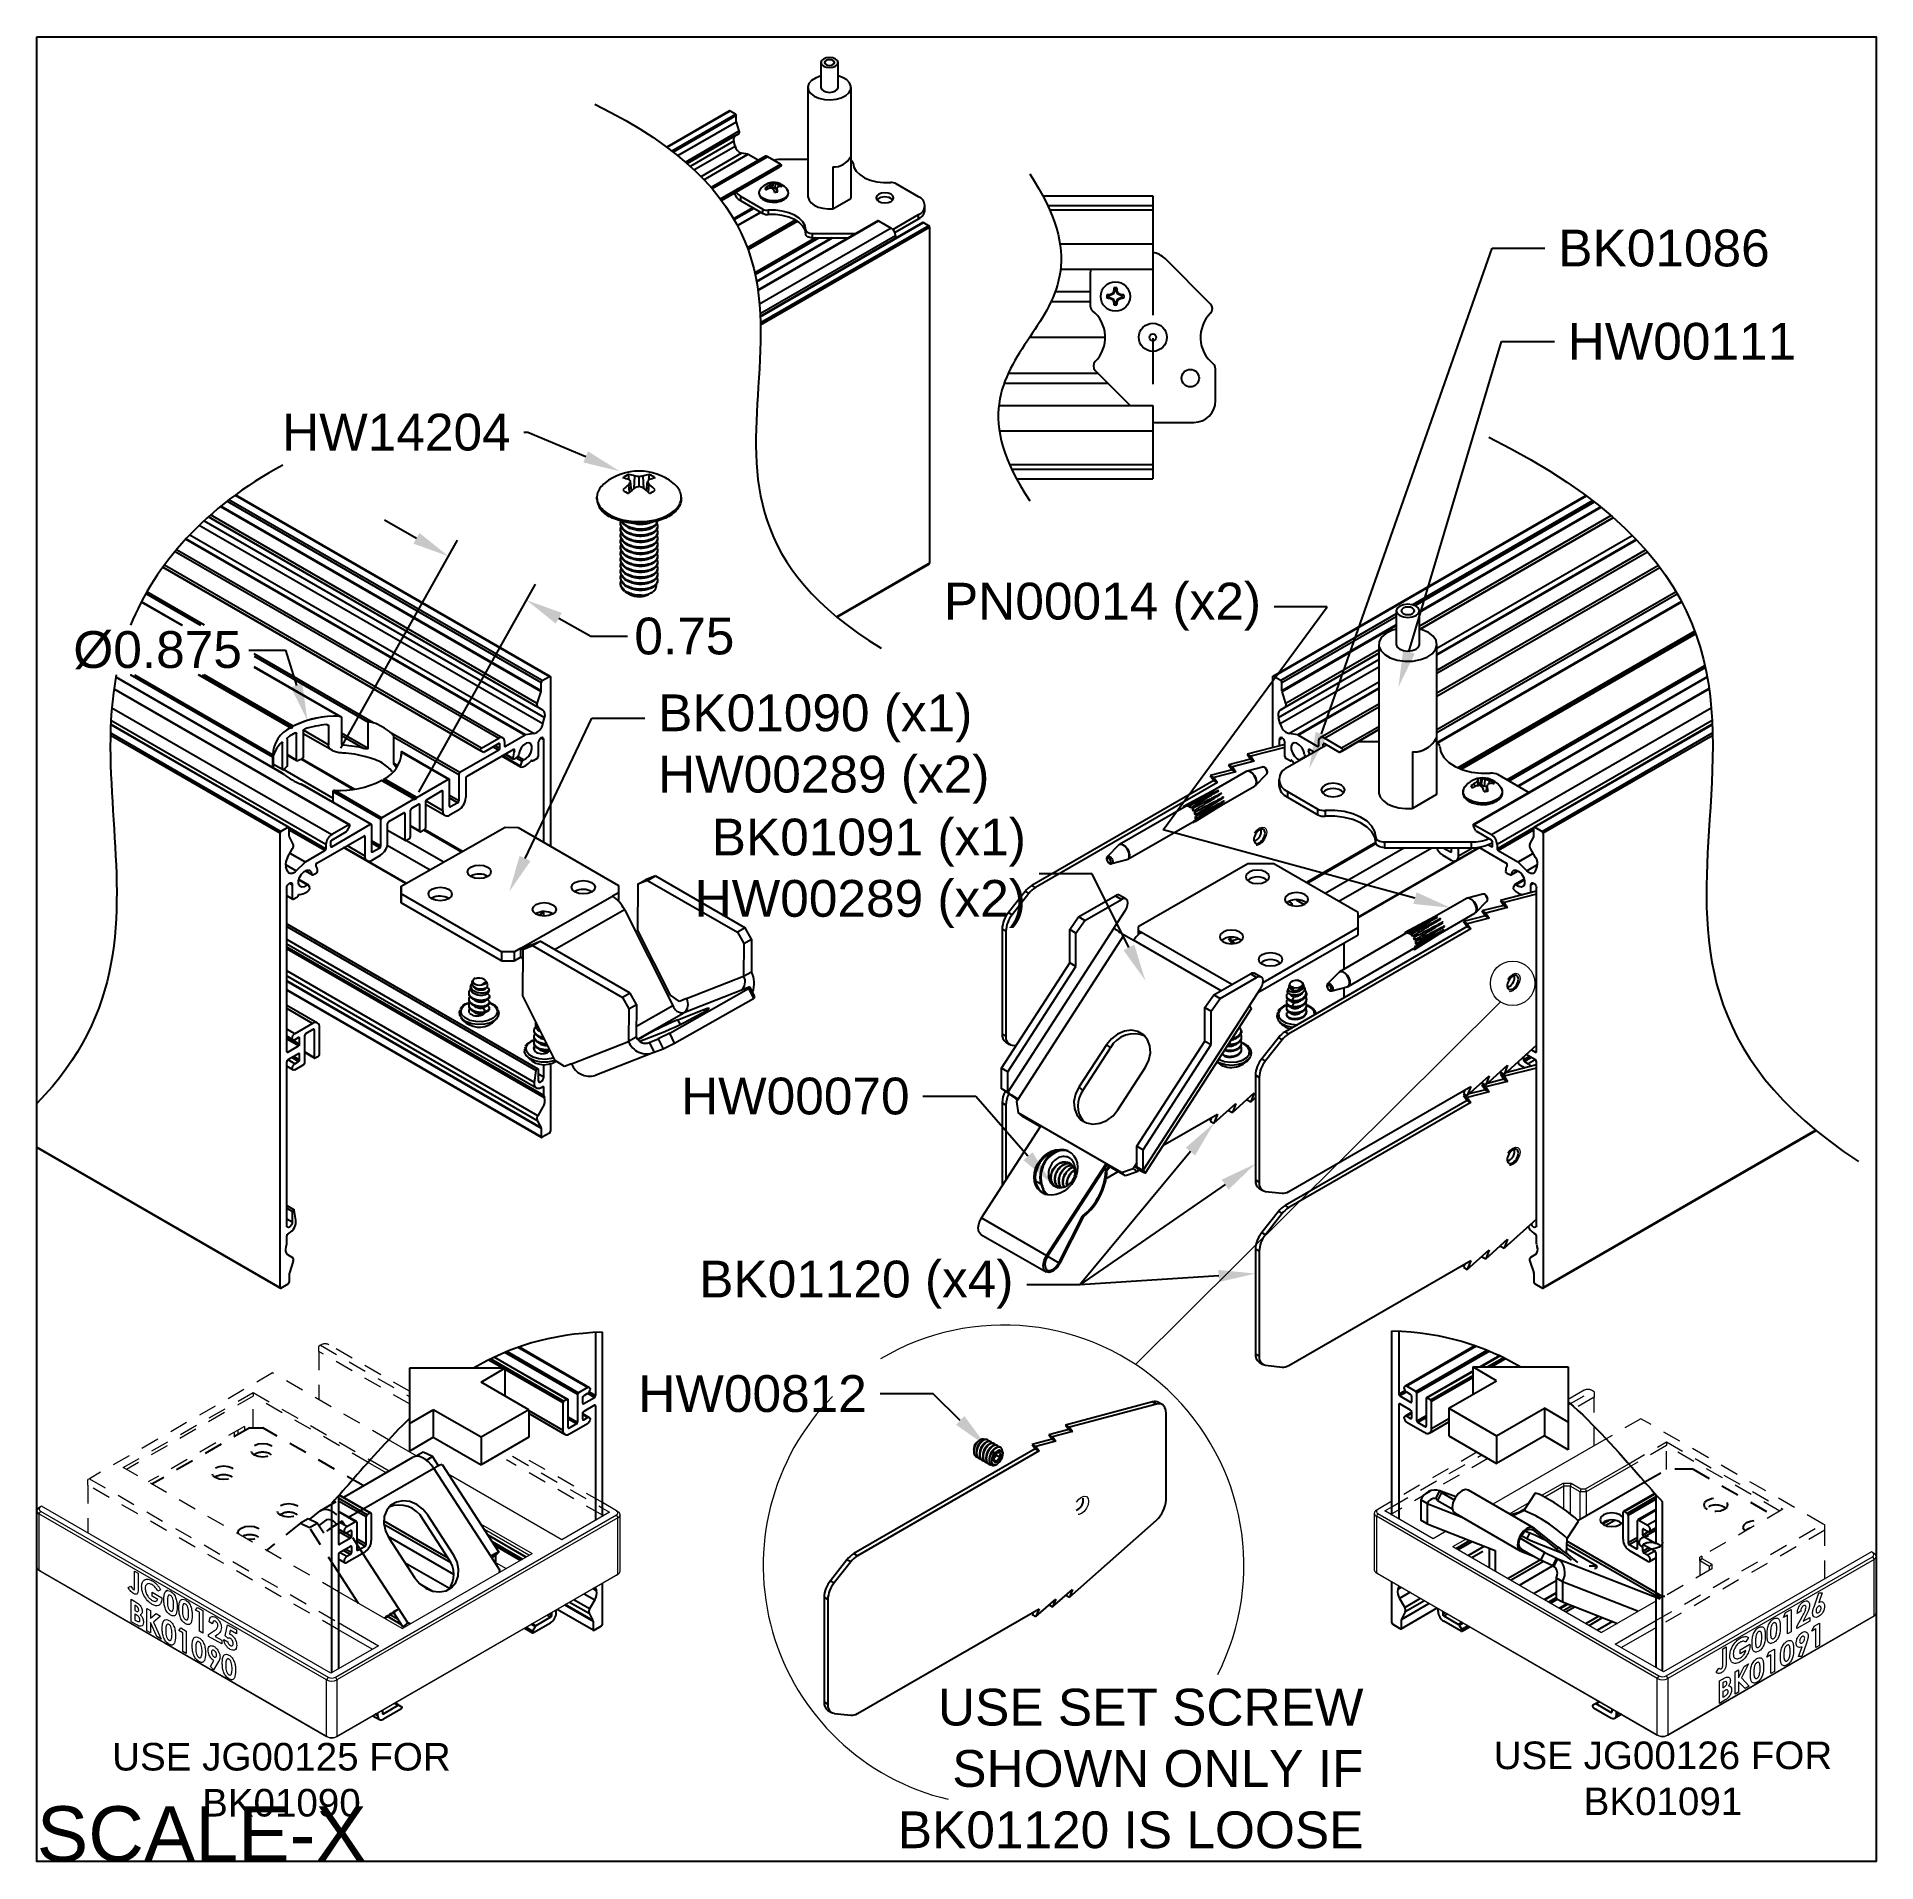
# Model space of a CAD drawing. Extents: x 0 to 12.5, y -12.4 to 0.
import ezdxf
from ezdxf import colors
from ezdxf.entities.mleader import LeaderData, LeaderLine
from ezdxf.math import Vec2, Vec3

# ---------------------------------------------------------------- set-up
doc = ezdxf.new("R2010")
doc.units = 0
doc.header["$LTSCALE"] = 0.5
doc.header["$MEASUREMENT"] = 0
doc.linetypes.add('HIDDEN', pattern=[0.375, 0.25, -0.125])
doc.layers.get('Defpoints').update_dxf_attribs({"linetype": 'CONTINUOUS'})
for name, color, linetype in [('Brackets', 181, 'CONTINUOUS'), ('Dimension', 10, 'CONTINUOUS'), ('FAB DWG', 221, 'CONTINUOUS'), ('Hardware', 242, 'CONTINUOUS'), ('Housing', 150, 'CONTINUOUS'), ('Mounting', 4, 'CONTINUOUS')]:
    doc.layers.add(name, color=color, linetype=linetype)
doc.layers.add('Jig', color=41, linetype='CONTINUOUS', lineweight=13)
doc.layers.add('Text-Unprinted', color=131, linetype='CONTINUOUS', plot=False)
doc.styles.add('LSAD_Standard', font='arial.ttf')
doc.styles.get("Standard").update_dxf_attribs({"font": 'arial.ttf'})
doc.dimstyles.get("Standard").update_dxf_attribs({"dimtxt": 0.18, "dimasz": 0.18, "dimexe": 0.18, "dimexo": 0.0625, "dimgap": 0.09, "dimtad": 0, "dimtih": 1, "dimtoh": 1, "dimdec": 4, "dimzin": 0, "dimdsep": 46, "dimtxsty": 'Standard', "dimcen": 0.09, "dimadec": 0, "dimazin": 0, "dimtfac": 1, "dimtdec": 4, "dimtofl": 0, "dimtmove": 0, "dimatfit": 3, "dimfxl": 1, "dimtolj": 1, "dimtzin": 0, "dimarcsym": 0})

msp = doc.modelspace()

# ---------------------------------------------------------------- texts
at = {"layer": 'FAB DWG', "transparency": 16777216}
for s, width, insert, char_height, attachment_point in [('USE SET SCREW SHOWN ONLY IF BK01120 IS LOOSE', 4.090504, (9.0141, -12.3109), 0.25, 9), ('USE JG00125 FOR BK01090', 2.949978, (1.6622, -11.8434), 0.1875, 5), ('USE JG00126 FOR BK01091', 2.949978, (11.0491, -11.834), 0.1875, 5)]:
    msp.add_mtext_dynamic_manual_height_columns(s, width=width, gutter_width=0.625, heights=[0], dxfattribs=dict(at, insert=insert, char_height=char_height, attachment_point=attachment_point))
at = {"layer": 'Text-Unprinted', "ltscale": 0.5, "transparency": 16777216, "style": 'LSAD_Standard'}
msp.add_attdef('SCALE-X', (0, -12.3973), 'XEffectiveScaleFactor', height=0.375, dxfattribs=at)

# ---------------------------------------------------------------- blocks, each defined once
blk = doc.blocks.new('*D0')
at = {"layer": 'Defpoints', "color": 0, "transparency": 16777216}
for p in [(2.798, -3.53), (2.041, -4.877), (2.571, -5.175)]:
    blk.add_point(p, dxfattribs=at)
at = {"layer": 'FAB DWG', "color": 0, "lineweight": -2, "transparency": 16777216}
for p, q in [((2.58, -3.408), (2.362, -3.285)), ((2.065, -4.834), (2.859, -3.421)), ((2.596, -5.132), (3.389, -3.719)), ((3.546, -3.951), (3.764, -4.073)), ((3.764, -4.073), (4.014, -4.073))]:
    blk.add_line(p, q, dxfattribs=at)
at = {"layer": 'FAB DWG', "color": 0, "transparency": 16777216}
for points in [[(2.6, -3.371), (2.559, -3.444), (2.798, -3.53)], [(3.567, -3.914), (3.526, -3.987), (3.328, -3.828)]]:
    blk.add_solid(points, dxfattribs=at)
at = {"layer": 'FAB DWG', "color": 0, "transparency": 16777216, "insert": (4.4, -4.073), "char_height": 0.25, "attachment_point": 5}
blk.add_mtext('\\A1;0.75', dxfattribs=at)
blk = doc.blocks.new('*D1')
at = {"layer": 'Defpoints', "color": 0, "transparency": 16777216}
for p in [(1.839, -4.645), (2.225, -5.881)]:
    blk.add_point(p, dxfattribs=at)
at = {"layer": 'FAB DWG', "color": 0, "lineweight": -2, "transparency": 16777216}
for p, q in [((1.44, -4.168), (1.69, -4.168)), ((1.69, -4.168), (1.764, -4.407))]:
    blk.add_line(p, q, dxfattribs=at)
blk.add_arc((2.032, -5.263), 0.647, 96.6003, 118.4069, dxfattribs=at)
at = {"layer": 'FAB DWG', "color": 0, "transparency": 16777216}
blk.add_solid([(1.804, -4.394), (1.725, -4.419), (1.839, -4.645)], dxfattribs=at)
at = {"layer": 'FAB DWG', "color": 0, "transparency": 16777216, "insert": (0.821, -4.168), "char_height": 0.25, "attachment_point": 5}
blk.add_mtext('\\A1;%%c0.875', dxfattribs=at)

# ---------------------------------------------------------------- dimensions: what is measured, and where the dimension line sits
at = {"layer": 'FAB DWG', "transparency": 16777216}
dim = msp.add_linear_dim(base=(2.7979, -3.5301), p1=(2.5713, -5.1751), p2=(2.041, -4.8771), angle=150.66877, text='0.75', dimstyle='Standard', override={"dimtxt": 0.25, "dimasz": 0.25, "dimexe": 0.125, "dimexo": 0.05, "dimgap": 0.06, "dimdec": 3, "dimadec": 3, "dimtdec": 3}, dxfattribs=at)
dim.commit()
dim.dimension.update_dxf_attribs({"geometry": '*D0', "text_midpoint": (4.3997, -4.073), "dimtype": 129})
dim = msp.add_diameter_dim_2p(p1=(2.2246, -5.8809), p2=(1.8389, -4.6455), text='%%c0.875', dimstyle='Standard', override={"dimtxt": 0.25, "dimasz": 0.25, "dimexe": 0.125, "dimexo": 0.05, "dimgap": 0.06, "dimdec": 3, "dimcen": 0, "dimadec": 3, "dimtdec": 3}, dxfattribs=at)
dim.commit()
dim.dimension.update_dxf_attribs({"geometry": '*D1', "text_midpoint": (0.8211, -4.1682)})

# ---------------------------------------------------------------- linework, layer by layer
at = {"layer": 'Brackets', "transparency": 16777216}
for p, q in [((8.4803, -4.8084), (8.2231, -4.874)), ((8.2231, -4.874), (8.2485, -4.8886)), ((8.2231, -4.874), (8.2471, -4.9081)), ((8.4803, -4.8295), (8.2485, -4.8886)), ((8.1221, -4.9803), (7.9732, -5.0183)), ((8.1475, -4.9949), (7.9986, -5.0329)), ((8.2471, -4.9081), (8.0982, -4.9461)), ((8.0982, -4.9461), (8.1235, -4.9608)), ((8.0982, -4.9461), (8.1221, -4.9803)), ((8.1221, -4.9803), (8.1475, -4.9949)), ((8.2725, -4.9228), (8.1235, -4.9608)), ((8.1235, -4.9608), (8.1475, -4.9949)), ((8.2471, -4.9081), (8.2725, -4.9228)), ((8.2485, -4.8886), (8.2725, -4.9228)), ((7.9972, -5.0524), (6.7602, -5.7663)), ((8.0225, -5.067), (6.7856, -5.7809)), ((7.9732, -5.0183), (7.9986, -5.0329)), ((7.9732, -5.0183), (7.9972, -5.0524)), ((7.9972, -5.0524), (8.0225, -5.067)), ((7.9986, -5.0329), (8.0225, -5.067)), ((2.4758, -5.7721), (3.1828, -5.3711)), ((3.1828, -5.3711), (3.2712, -5.3715)), ((3.2712, -5.3715), (3.9536, -5.7655)), ((8.2279, -5.6185), (7.4844, -6.0476)), ((8.4047, -5.6185), (8.2279, -5.6185)), ((8.9792, -5.9501), (8.4047, -5.6185)), ((2.949, -5.7023), (2.9464, -5.7038)), ((4.0835, -5.7576), (4.1363, -5.7276)), ((4.1503, -5.7314), (4.0835, -5.7576)), ((4.2031, -5.7014), (4.1363, -5.7276)), ((4.1503, -5.7314), (4.2031, -5.7014)), ((4.1503, -5.7314), (4.7605, -6.0837)), ((4.2031, -5.7014), (4.8134, -6.0537)), ((2.4758, -5.7721), (2.4753, -5.8334)), ((2.4753, -5.884), (2.4758, -5.8227)), ((2.4753, -5.8334), (2.4753, -5.884)), ((2.4758, -5.8227), (2.4758, -5.7721)), ((3.1581, -6.2167), (2.4758, -5.8227)), ((2.6839, -5.8527), (2.682, -5.8538)), ((3.2885, -6.1933), (3.9116, -5.8398)), ((3.6561, -5.807), (3.6535, -5.8086)), ((3.9536, -5.816), (3.9116, -5.8398)), ((3.9536, -5.816), (3.9532, -5.8738)), ((3.9536, -5.7655), (3.9536, -5.816)), ((4.0835, -5.7576), (4.0812, -6.0679)), ((6.7147, -5.8071), (6.6018, -5.9506)), ((6.7401, -5.8218), (6.6272, -5.9653)), ((6.7401, -5.8218), (6.7147, -5.8071)), ((6.7602, -5.7663), (6.7856, -5.7809)), ((7.0788, -5.9797), (7.3269, -5.8365)), ((7.1211, -6.0041), (7.3691, -5.8609)), ((7.3691, -5.8609), (7.3269, -5.8365)), ((7.4004, -5.8578), (7.3581, -5.8334)), ((10.1893, -5.8049), (9.9443, -5.8674)), ((9.9443, -5.8674), (9.9697, -5.882)), ((9.9443, -5.8674), (9.9683, -5.9015)), ((10.1893, -5.826), (9.9697, -5.882)), ((3.1577, -6.2779), (2.4753, -5.884)), ((3.391, -5.9574), (3.3883, -5.959)), ((3.5169, -6.2002), (3.9924, -5.9305)), ((3.9924, -5.9305), (4.321, -6.5811)), ((6.6018, -5.9506), (6.6272, -5.9653)), ((7.0181, -6.0658), (7.0788, -5.9797)), ((7.1211, -6.0041), (7.0788, -5.9797)), ((7.319, -6.0562), (7.3976, -5.9347)), ((8.9792, -6.0521), (8.9792, -5.9501)), ((9.8433, -5.9736), (9.6943, -6.0116)), ((9.8687, -5.9883), (9.7197, -6.0263)), ((9.9683, -5.9015), (9.8193, -5.9395)), ((9.8193, -5.9395), (9.8447, -5.9541)), ((9.8193, -5.9395), (9.8433, -5.9736)), ((9.8433, -5.9736), (9.8687, -5.9883)), ((9.9937, -5.9161), (9.8447, -5.9541)), ((9.8447, -5.9541), (9.8687, -5.9883)), ((9.9683, -5.9015), (9.9937, -5.9161)), ((9.9697, -5.882), (9.9937, -5.9161)), ((4.3051, -6.5114), (4.0812, -6.0679)), ((4.8134, -6.0537), (4.7605, -6.0837)), ((4.7605, -6.0837), (4.8044, -6.1604)), ((4.8572, -6.1305), (4.8134, -6.0537)), ((6.559, -6.0629), (6.559, -6.7739)), ((6.5843, -6.0775), (6.559, -6.0629)), ((6.5843, -6.0775), (6.5843, -6.7885)), ((7.319, -6.0562), (6.5978, -7.1713)), ((6.6672, -7.2175), (7.3884, -6.1023)), ((7.0604, -6.0902), (7.0181, -6.0658)), ((7.0181, -6.2926), (7.0181, -6.0658)), ((7.0604, -6.0902), (7.1211, -6.0041)), ((7.0604, -6.317), (7.0604, -6.0902)), ((7.3884, -6.1023), (7.4521, -6.139)), ((7.4844, -6.0476), (7.4844, -6.0721)), ((7.4844, -6.0721), (7.5064, -6.0848)), ((7.4844, -6.0721), (7.4844, -6.1009)), ((8.1205, -6.4392), (7.5064, -6.0848)), ((8.1297, -6.1191), (8.0982, -6.1271)), ((8.2975, -6.4943), (8.9792, -6.1009)), ((8.3317, -6.4258), (8.9792, -6.0521)), ((9.7183, -6.0458), (8.4814, -6.7596)), ((9.7437, -6.0604), (8.5068, -6.7743)), ((8.9792, -6.1009), (8.9792, -6.0521)), ((9.6943, -6.0116), (9.7197, -6.0263)), ((9.6943, -6.0116), (9.7183, -6.0458)), ((9.7183, -6.0458), (9.7437, -6.0604)), ((9.7197, -6.0263), (9.7437, -6.0604)), ((3.1581, -6.2167), (3.1577, -6.2779)), ((3.2465, -6.2171), (3.1581, -6.2167)), ((3.2461, -6.2784), (3.2465, -6.2171)), ((3.2885, -6.1933), (3.2465, -6.2171)), ((3.288, -6.2545), (3.2885, -6.1933)), ((3.3015, -6.2012), (3.2992, -6.5115)), ((3.3543, -6.1712), (3.3015, -6.2012)), ((3.3015, -6.2012), (3.3683, -6.1749)), ((3.3543, -6.1712), (3.4211, -6.145)), ((3.3683, -6.1749), (3.4211, -6.145)), ((3.3683, -6.1749), (3.9786, -6.5272)), ((4.0314, -6.4973), (3.4211, -6.145)), ((4.8044, -6.1604), (4.8027, -6.3825)), ((4.8044, -6.1604), (4.8572, -6.1305)), ((4.8572, -6.1305), (4.8555, -6.3526)), ((8.0464, -6.482), (7.4521, -6.139)), ((8.0982, -6.1271), (8.1235, -6.1418)), ((8.0982, -6.1271), (8.1221, -6.1613)), ((8.1221, -6.1613), (8.1192, -6.162)), ((8.1221, -6.1613), (8.1233, -6.1619)), ((8.17, -6.1299), (8.1235, -6.1418)), ((8.1235, -6.1418), (8.1368, -6.1607)), ((8.8824, -6.3351), (8.8824, -6.1568)), ((3.1577, -6.2779), (3.2461, -6.2784)), ((3.288, -6.2545), (3.2461, -6.2784)), ((4.8027, -6.3825), (4.8555, -6.3526)), ((6.5555, -7.0079), (7.0181, -6.2926)), ((6.5978, -7.0323), (7.0604, -6.317)), ((7.0604, -6.317), (7.0181, -6.2926)), ((7.9978, -6.51), (8.2458, -6.3669)), ((8.2881, -6.3913), (8.2458, -6.3669)), ((8.3193, -6.3882), (8.2771, -6.3638)), ((4.0314, -6.4973), (3.9786, -6.5272)), ((4.0752, -6.574), (4.0314, -6.4973)), ((4.3005, -6.7701), (4.8352, -6.4668)), ((4.7834, -6.4794), (4.3956, -6.6318)), ((4.4149, -6.5349), (4.8027, -6.3825)), ((4.8453, -6.4551), (4.7834, -6.4794)), ((4.8453, -6.4551), (4.8352, -6.4668)), ((4.8352, -6.4668), (4.8688, -6.5333)), ((4.8789, -6.5216), (4.8453, -6.4551)), ((8.0401, -6.5344), (8.2881, -6.3913)), ((8.2379, -6.5865), (8.3165, -6.465)), ((8.8824, -6.5282), (8.8824, -6.4601)), ((3.5231, -6.9549), (3.2992, -6.5115)), ((3.9786, -6.5272), (4.0224, -6.604)), ((4.0224, -6.604), (4.0207, -6.8261)), ((4.0224, -6.604), (4.0752, -6.574)), ((4.0752, -6.574), (4.0735, -6.7961)), ((4.0741, -6.7211), (4.321, -6.5811)), ((4.3673, -6.5536), (4.3051, -6.5114)), ((4.3341, -6.8366), (4.8688, -6.5333)), ((4.3566, -6.6783), (4.5326, -6.6092)), ((4.4149, -6.5349), (4.3673, -6.5536)), ((4.5392, -6.6223), (4.5326, -6.6092)), ((4.8688, -6.5333), (4.8789, -6.5216)), ((8.2379, -6.5865), (7.5167, -7.7017)), ((7.5326, -7.7178), (8.2538, -6.6027)), ((7.937, -6.5961), (7.9978, -6.51)), ((7.937, -6.5961), (7.9793, -6.6205)), ((7.937, -6.823), (7.937, -6.5961)), ((7.9793, -6.6205), (8.0401, -6.5344)), ((7.9793, -6.8474), (7.9793, -6.6205)), ((7.9978, -6.51), (8.0401, -6.5344)), ((4.0819, -6.8097), (4.3956, -6.6318)), ((4.3735, -6.7116), (4.3566, -6.6783)), ((3.6329, -6.9785), (4.0207, -6.8261)), ((4.0735, -6.7961), (4.0207, -6.8261)), ((4.2675, -6.7596), (4.0982, -6.8261)), ((4.1473, -6.838), (4.1603, -6.8329)), ((4.1603, -6.8329), (4.2222, -6.8085)), ((4.1603, -6.8329), (4.1939, -6.8994)), ((4.3005, -6.7701), (4.2222, -6.8085)), ((4.2222, -6.8085), (4.2558, -6.8751)), ((4.2558, -6.8751), (4.3341, -6.8366)), ((4.3341, -6.8366), (4.3005, -6.7701)), ((6.559, -6.7739), (6.5843, -6.7885)), ((6.5849, -6.8311), (6.6102, -6.8458)), ((6.6272, -6.8513), (6.6547, -6.8545)), ((7.2676, -6.8486), (7.0813, -7.1367)), ((7.1085, -7.1584), (7.2948, -6.8703)), ((7.2676, -6.8486), (7.2948, -6.8703)), ((7.4744, -7.5383), (7.937, -6.823)), ((7.5167, -7.5627), (7.9793, -6.8474)), ((7.937, -6.823), (7.9793, -6.8474)), ((8.4359, -6.8005), (8.323, -6.944)), ((8.4613, -6.8151), (8.3484, -6.9586)), ((8.4613, -6.8151), (8.4359, -6.8005)), ((8.4814, -6.7596), (8.5068, -6.7743)), ((9.9697, -7.0498), (10.1893, -6.8523)), ((3.5853, -6.9972), (3.5231, -6.9549)), ((3.6329, -6.9785), (3.5853, -6.9972)), ((4.1813, -6.9054), (3.7935, -7.0578)), ((4.1939, -6.8994), (4.2558, -6.8751)), ((8.323, -6.944), (8.3484, -6.9586)), ((9.8447, -7.1219), (9.9937, -6.988)), ((9.9937, -6.988), (9.9697, -7.0498)), ((10.1893, -6.9859), (9.982, -7.0387)), ((6.5978, -7.0323), (6.5555, -7.0079)), ((6.5555, -7.1469), (6.5555, -7.0079)), ((6.5978, -7.1713), (6.5978, -7.0323)), ((7.3464, -7.2897), (7.5328, -7.0016)), ((8.2801, -7.0562), (8.2801, -7.7672)), ((8.3055, -7.0709), (8.2801, -7.0562)), ((8.3055, -7.0709), (8.3055, -7.7819)), ((9.7197, -7.1941), (9.8687, -7.0601)), ((9.821, -7.103), (9.8193, -7.1073)), ((9.8193, -7.1073), (9.8447, -7.1219)), ((9.8352, -7.1164), (9.8193, -7.1205)), ((9.8193, -7.1205), (9.8447, -7.1351)), ((9.8193, -7.1205), (9.8433, -7.1546)), ((9.8687, -7.0601), (9.8447, -7.1219)), ((9.9937, -7.0971), (9.8447, -7.1351)), ((9.9683, -7.0825), (9.857, -7.1109)), ((9.946, -7.0309), (9.9443, -7.0352)), ((9.9443, -7.0352), (9.9697, -7.0498)), ((9.9602, -7.0443), (9.9443, -7.0484)), ((9.9443, -7.0484), (9.9697, -7.063)), ((9.9443, -7.0484), (9.9683, -7.0825)), ((9.9683, -7.0825), (9.9937, -7.0971)), ((10.1893, -7.007), (9.9697, -7.063)), ((9.9697, -7.063), (9.9937, -7.0971)), ((6.5978, -7.1713), (6.5555, -7.1469)), ((6.559, -7.2439), (6.559, -7.8098)), ((6.5843, -7.2585), (6.559, -7.2439)), ((6.6571, -7.2332), (6.6672, -7.2175)), ((6.6571, -7.2332), (6.6674, -7.311)), ((7.0813, -7.1367), (7.1085, -7.1584)), ((7.9986, -7.3817), (8.1475, -7.2478)), ((8.1235, -7.3096), (8.2725, -7.1756)), ((8.1475, -7.2478), (8.1235, -7.3096)), ((8.2248, -7.2185), (8.2231, -7.2228)), ((8.2231, -7.2228), (8.2485, -7.2374)), ((8.2725, -7.1756), (8.2485, -7.2374)), ((8.2485, -7.2374), (8.2801, -7.209)), ((9.7183, -7.2268), (8.4814, -7.9406)), ((8.5068, -7.8461), (9.7437, -7.1323)), ((9.7437, -7.2414), (8.5068, -7.9553)), ((9.7037, -7.1554), (9.6943, -7.1794)), ((9.6943, -7.1794), (9.7197, -7.1941)), ((9.7102, -7.1886), (9.6943, -7.1926)), ((9.6943, -7.1926), (9.7197, -7.2073)), ((9.6943, -7.1926), (9.7183, -7.2268)), ((9.7183, -7.2268), (9.7437, -7.2414)), ((9.7437, -7.1323), (9.7197, -7.1941)), ((9.8687, -7.1693), (9.7197, -7.2073)), ((9.7197, -7.2073), (9.7437, -7.2414)), ((9.8433, -7.1546), (9.732, -7.183)), ((9.8433, -7.1546), (9.8687, -7.1693)), ((9.8447, -7.1351), (9.8687, -7.1693)), ((6.5843, -7.2585), (6.5843, -7.7705)), ((7.3711, -7.7172), (6.6674, -7.311)), ((6.6674, -7.311), (6.6946, -7.3327)), ((6.8205, -7.4054), (6.6946, -7.3327)), ((7.6514, -7.5341), (8.0225, -7.3199)), ((7.9825, -7.343), (7.9732, -7.3671)), ((7.9732, -7.3671), (7.9986, -7.3817)), ((8.0225, -7.3199), (7.9986, -7.3817)), ((8.0998, -7.2907), (8.0982, -7.2949)), ((8.0982, -7.2949), (8.1235, -7.3096)), ((7.4744, -7.5383), (7.5167, -7.5627)), ((7.4744, -7.6773), (7.4744, -7.5383)), ((7.5167, -7.7017), (7.5167, -7.5627)), ((7.2657, -7.7567), (7.3474, -7.7095)), ((7.3983, -7.7389), (7.2674, -7.6633)), ((7.3711, -7.7172), (7.4492, -7.6903)), ((7.3983, -7.7389), (7.3711, -7.7172)), ((7.4763, -7.712), (7.3983, -7.7389)), ((7.4593, -7.6746), (7.4492, -7.6903)), ((7.4492, -7.6903), (7.4763, -7.712)), ((7.4744, -7.6513), (7.4593, -7.6746)), ((7.4593, -7.6746), (7.4865, -7.6963)), ((7.4744, -7.6773), (7.5167, -7.7017)), ((7.4865, -7.6963), (7.4763, -7.712)), ((8.2801, -7.7672), (8.3055, -7.7819)), ((8.306, -7.8245), (8.3314, -7.8391)), ((8.3484, -7.8446), (8.4613, -7.8578)), ((8.4359, -7.9815), (8.323, -8.125)), ((8.4613, -7.9961), (8.3484, -8.1396)), ((8.4613, -7.9961), (8.4359, -7.9815)), ((8.4814, -7.9406), (8.5068, -7.9553)), ((9.9697, -8.2308), (10.1893, -8.0333)), ((8.2801, -8.2372), (8.2801, -8.9482)), ((8.3055, -8.2519), (8.2801, -8.2372)), ((8.323, -8.125), (8.3484, -8.1396)), ((9.7197, -8.3751), (9.8687, -8.2411)), ((9.8447, -8.3029), (9.9937, -8.169)), ((9.8687, -8.2411), (9.8447, -8.3029)), ((9.946, -8.2119), (9.9443, -8.2162)), ((9.9443, -8.2162), (9.9697, -8.2308)), ((9.9937, -8.169), (9.9697, -8.2308)), ((8.3055, -8.2519), (8.3055, -8.9629)), ((8.5068, -9.0271), (9.7437, -8.3133)), ((9.7037, -8.3364), (9.6943, -8.3604)), ((9.6943, -8.3604), (9.7197, -8.3751)), ((9.7437, -8.3133), (9.7197, -8.3751)), ((9.821, -8.284), (9.8193, -8.2883)), ((9.8193, -8.2883), (9.8447, -8.3029)), ((8.2801, -8.9482), (8.3055, -8.9629)), ((8.306, -9.0055), (8.3314, -9.0201)), ((8.3484, -9.0256), (8.4613, -9.0388)), ((2.6257, -9.6174), (2.5785, -9.6446)), ((2.6879, -9.647), (2.6257, -9.6174)), ((2.0857, -9.9226), (2.5545, -9.6515)), ((2.6974, -9.7268), (2.222, -10.0012)), ((2.6469, -9.6707), (2.6879, -9.647)), ((2.7285, -9.7097), (2.6879, -9.647)), ((2.6974, -9.7268), (3.0823, -10.322)), ((2.755, -9.6999), (3.14, -10.2951)), ((10.4716, -10.0814), (10.9257, -9.8191)), ((9.4471, -9.9648), (9.4049, -9.9404)), ((9.4049, -9.9404), (9.4049, -10.0794)), ((9.4471, -9.9648), (9.4471, -10.1038)), ((9.4471, -9.9648), (9.6781, -10.0553)), ((9.5064, -9.9322), (9.5336, -9.8791)), ((9.5168, -9.9444), (9.5064, -9.9322)), ((9.544, -9.8913), (9.5168, -9.9444)), ((9.5168, -9.9444), (9.6209, -10.0046)), ((9.5336, -9.8791), (9.544, -9.8913)), ((9.5438, -9.8831), (9.5336, -9.8791)), ((9.6411, -9.9211), (9.5438, -9.8831)), ((9.544, -9.8913), (9.6306, -9.9413)), ((2.7981, -10.3423), (2.6234, -10.0722)), ((2.8321, -10.3151), (2.6574, -10.045)), ((9.4471, -10.1038), (9.4049, -10.0794)), ((9.4471, -10.1038), (9.9098, -10.285)), ((2.3922, -10.1981), (2.5669, -10.4682)), ((10.0725, -10.1965), (10.2477, -10.2976)), ((10.1442, -10.1672), (10.1134, -10.1551)), ((10.1257, -10.2032), (10.1442, -10.1672)), ((10.223, -10.2472), (10.3665, -10.3035)), ((10.3965, -10.2415), (10.9935, -10.5861)), ((10.3975, -10.2221), (11.0004, -10.5701)), ((2.4592, -10.6818), (2.2149, -10.3041)), ((3.0823, -10.322), (3.1438, -10.417)), ((3.0894, -10.333), (3.1201, -10.3153)), ((3.1201, -10.3805), (3.1201, -10.3153)), ((9.8675, -10.2685), (9.8675, -10.4005)), ((9.9098, -10.285), (9.9098, -10.4249)), ((10.0889, -10.2747), (10.2205, -10.3507)), ((10.2205, -10.3507), (10.2477, -10.2976)), ((10.2985, -10.3895), (10.2205, -10.3507)), ((10.2477, -10.2976), (10.3257, -10.3364)), ((10.3257, -10.3364), (10.2985, -10.3895)), ((10.3087, -10.3934), (10.3359, -10.3403)), ((10.3257, -10.3364), (10.3359, -10.3403)), ((10.3359, -10.3403), (11.0307, -10.6125)), ((2.186, -10.6438), (2.0504, -10.434)), ((3.1438, -10.417), (3.1415, -10.434)), ((10.2985, -10.3895), (10.3087, -10.3934)), ((10.3238, -10.4709), (10.3661, -10.4953)), ((10.3238, -10.4709), (10.3238, -10.6099)), ((10.3661, -10.4953), (10.3661, -10.6343)), ((10.3661, -10.4953), (10.8829, -10.6978)), ((10.3238, -10.6099), (10.3661, -10.6343)), ((11.0004, -10.5901), (10.9935, -10.5861)), ((2.4252, -10.7089), (2.4592, -10.6818)), ((2.4867, -10.8039), (2.4252, -10.7089)), ((2.5206, -10.7767), (2.4592, -10.6818)), ((10.3661, -10.6343), (10.7395, -10.7806)), ((2.5206, -10.7767), (2.4867, -10.8039)), ((2.4867, -10.8039), (2.4955, -10.8069)), ((2.5376, -10.7826), (2.5206, -10.7767))]:
    msp.add_line(p, q, dxfattribs=at)
at = {"layer": 'Brackets', "linetype": 'Continuous', "lineweight": 25, "transparency": 16777216}
for p, q in [((7.5819, -9.2754), (6.9907, -9.4329)), ((7.6073, -9.2901), (7.0161, -9.4475)), ((7.6073, -9.2901), (7.5819, -9.2754)), ((7.6468, -9.2936), (7.6214, -9.279)), ((7.6727, -9.9415), (7.6727, -9.3509)), ((7.0117, -9.4626), (6.8771, -9.4985)), ((6.8771, -9.4985), (6.9025, -9.5131)), ((6.8771, -9.4985), (6.898, -9.5282)), ((7.037, -9.4773), (6.9025, -9.5131)), ((6.9907, -9.4329), (7.0161, -9.4475)), ((6.9907, -9.4329), (7.0117, -9.4626)), ((7.0117, -9.4626), (7.037, -9.4773)), ((7.0161, -9.4475), (7.037, -9.4773)), ((6.7843, -9.5939), (5.5505, -10.3062)), ((6.8097, -9.6085), (5.5759, -10.3208)), ((6.898, -9.5282), (6.7634, -9.5641)), ((6.7634, -9.5641), (6.7888, -9.5788)), ((6.7634, -9.5641), (6.7843, -9.5939)), ((6.7843, -9.5939), (6.8097, -9.6085)), ((6.9234, -9.5429), (6.7888, -9.5788)), ((6.7888, -9.5788), (6.8097, -9.6085)), ((6.898, -9.5282), (6.9234, -9.5429)), ((6.9025, -9.5131), (6.9234, -9.5429)), ((7.0161, -10.6029), (7.6073, -10.0779)), ((5.505, -10.347), (5.3921, -10.4905)), ((5.5303, -10.3617), (5.4174, -10.5052)), ((5.5303, -10.3617), (5.505, -10.347)), ((5.5505, -10.3062), (5.5759, -10.3208)), ((5.3921, -10.4905), (5.4174, -10.5052)), ((5.3746, -10.6174), (5.3492, -10.6028)), ((5.3492, -10.6028), (5.3492, -11.3137)), ((5.3746, -10.6174), (5.3746, -11.3283)), ((6.7888, -10.7342), (6.9234, -10.6146)), ((6.9025, -10.6685), (7.037, -10.549)), ((6.9234, -10.6146), (6.9025, -10.6685)), ((6.992, -10.589), (7.0161, -10.6029)), ((7.037, -10.549), (7.0161, -10.6029)), ((5.5759, -11.3925), (6.8097, -10.6802)), ((6.7697, -10.7033), (6.7634, -10.7195)), ((6.7634, -10.7195), (6.7888, -10.7342)), ((6.8097, -10.6802), (6.7888, -10.7342)), ((6.8783, -10.6546), (6.9025, -10.6685)), ((5.3492, -11.3137), (5.3746, -11.3283)), ((5.3751, -11.3709), (5.4005, -11.3855)), ((5.4174, -11.3911), (5.5303, -11.4042))]:
    msp.add_line(p, q, dxfattribs=at)
at = {"layer": 'Brackets', "linetype": 'HIDDEN', "lineweight": 25, "transparency": 16777216}
for p, q in [((1.4468, -9.4503), (0.7827, -9.8336)), ((1.4468, -9.4503), (1.5352, -9.4503)), ((2.2176, -9.8442), (1.5352, -9.4503)), ((11.2541, -9.732), (11.0773, -9.732)), ((11.2541, -9.732), (11.7955, -10.0445)), ((1.7908, -10.0993), (1.5645, -10.2801)), ((1.8437, -10.0688), (1.7908, -10.0993)), ((1.7908, -10.0993), (1.8531, -10.129)), ((1.9059, -10.0985), (1.8437, -10.0688)), ((1.8529, -10.0732), (1.9251, -10.0155)), ((1.8531, -10.129), (1.9059, -10.0985)), ((1.9495, -10.1659), (1.9059, -10.0985)), ((1.9175, -10.1164), (1.9656, -10.0781)), ((1.9721, -10.0743), (1.9656, -10.0781)), ((1.5645, -10.285), (1.5645, -10.2801)), ((11.035, -10.61), (11.0004, -10.5901)), ((11.0207, -10.582), (11.0207, -10.602)), ((11.0427, -10.6056), (11.0427, -10.5947)), ((11.0427, -10.5947), (11.0615, -10.5947))]:
    msp.add_line(p, q, dxfattribs=at)
at = {"layer": 'Brackets', "linetype": 'HIDDEN', "transparency": 16777216}
for p, q in [((10.9257, -9.8192), (11.0773, -9.732)), ((1.9251, -10.0155), (2.0857, -9.9226)), ((2.222, -10.0012), (2.0742, -10.0865)), ((2.2149, -10.3041), (2.0742, -10.0865)), ((2.0504, -10.434), (1.8531, -10.129)), ((11.0004, -10.5701), (11.0427, -10.5947))]:
    msp.add_line(p, q, dxfattribs=at)
at = {"layer": 'Brackets', "linetype": 'HIDDEN', "lineweight": 18, "transparency": 16777216, "flags": 128}
for points in [[(8.3567, -5.4039), (8.353, -5.4276), (8.3424, -5.4519), (8.3266, -5.4733), (8.3079, -5.4884), (8.2892, -5.4949), (8.2734, -5.4918), (8.2628, -5.4796), (8.2591, -5.4602), (8.2628, -5.4365), (8.2734, -5.4121), (8.2892, -5.3907), (8.3079, -5.3757), (8.3266, -5.3692), (8.3424, -5.3723), (8.353, -5.3844), (8.3567, -5.4039)], [(10.0779, -6.3972), (10.0742, -6.4209), (10.0636, -6.4453), (10.0478, -6.4667), (10.0291, -6.4817), (10.0104, -6.4882), (9.9946, -6.4851), (9.984, -6.473), (9.9803, -6.4536), (9.984, -6.4298), (9.9946, -6.4055), (10.0104, -6.3841), (10.0291, -6.369), (10.0478, -6.3626), (10.0636, -6.3656), (10.0742, -6.3778), (10.0779, -6.3972)], [(10.0779, -7.5782), (10.0742, -7.6019), (10.0636, -7.6263), (10.0478, -7.6477), (10.0291, -7.6627), (10.0104, -7.6692), (9.9946, -7.6661), (9.984, -7.654), (9.9803, -7.6346), (9.984, -7.6108), (9.9946, -7.5865), (10.0104, -7.5651), (10.0291, -7.55), (10.0478, -7.5436), (10.0636, -7.5466), (10.0742, -7.5588), (10.0779, -7.5782)], [(7.1469, -9.9497), (7.1432, -9.9734), (7.1326, -9.9978), (7.1168, -10.0191), (7.0981, -10.0342), (7.0795, -10.0407), (7.0636, -10.0376), (7.0531, -10.0255), (7.0494, -10.006), (7.0531, -9.9823), (7.0636, -9.9579), (7.0795, -9.9366), (7.0981, -9.9215), (7.1168, -9.915), (7.1326, -9.9181), (7.1432, -9.9303), (7.1469, -9.9497)]]:
    msp.add_lwpolyline(points, dxfattribs=at)
at = {"layer": 'Brackets', "linetype": 'Continuous', "lineweight": 25, "transparency": 16777216, "flags": 128}
for points in [[(8.3456, -5.4103), (8.3447, -5.4014), (8.3421, -5.394), (8.3379, -5.3884), (8.3323, -5.3848), (8.3255, -5.3834), (8.318, -5.3843), (8.31, -5.3874), (8.3018, -5.3926), (8.294, -5.3997), (8.2868, -5.4082), (8.2806, -5.4179), (8.2756, -5.4282), (8.2722, -5.4387), (8.2705, -5.4489), (8.2705, -5.4583), (8.2722, -5.4665), (8.2756, -5.4731), (8.2806, -5.4777), (8.2868, -5.4802), (8.294, -5.4805), (8.3018, -5.4784), (8.31, -5.4743), (8.318, -5.4681), (8.3255, -5.4603), (8.3323, -5.4511), (8.3379, -5.441), (8.3421, -5.4306), (8.3447, -5.4201), (8.3456, -5.4103)], [(8.3202, -5.3956), (8.3193, -5.3868), (8.3186, -5.3842)], [(10.0667, -6.4036), (10.0659, -6.3948), (10.0633, -6.3874), (10.0591, -6.3818), (10.0535, -6.3782), (10.0467, -6.3768), (10.0392, -6.3777), (10.0311, -6.3808), (10.023, -6.386), (10.0151, -6.393), (10.008, -6.4016), (10.0017, -6.4113), (9.9968, -6.4216), (9.9934, -6.4321), (9.9916, -6.4423), (9.9916, -6.4517), (9.9934, -6.4599), (9.9968, -6.4664), (10.0017, -6.4711), (10.008, -6.4736), (10.0151, -6.4738), (10.023, -6.4718), (10.0311, -6.4676), (10.0392, -6.4615), (10.0467, -6.4536), (10.0535, -6.4445), (10.0591, -6.4344), (10.0633, -6.4239), (10.0659, -6.4135), (10.0667, -6.4036)], [(10.0413, -6.389), (10.0405, -6.3802), (10.0398, -6.3775)], [(10.0667, -7.5846), (10.0659, -7.5758), (10.0633, -7.5684), (10.0591, -7.5628), (10.0535, -7.5592), (10.0467, -7.5578), (10.0392, -7.5587), (10.0311, -7.5618), (10.023, -7.567), (10.0151, -7.574), (10.008, -7.5826), (10.0017, -7.5923), (9.9968, -7.6026), (9.9934, -7.6131), (9.9916, -7.6233), (9.9916, -7.6327), (9.9934, -7.6409), (9.9968, -7.6474), (10.0017, -7.6521), (10.008, -7.6546), (10.0151, -7.6548), (10.023, -7.6528), (10.0311, -7.6486), (10.0392, -7.6425), (10.0467, -7.6346), (10.0535, -7.6255), (10.0591, -7.6154), (10.0633, -7.6049), (10.0659, -7.5945), (10.0667, -7.5846)], [(10.0413, -7.57), (10.0405, -7.5612), (10.0398, -7.5585)], [(7.6727, -9.3509), (7.6717, -9.3366), (7.669, -9.3237), (7.6644, -9.3125), (7.6582, -9.3032), (7.6504, -9.2959), (7.6412, -9.2909), (7.6308, -9.2882), (7.6194, -9.2879), (7.6073, -9.2901)], [(7.1104, -9.9415), (7.1095, -9.9326), (7.1089, -9.93)]]:
    msp.add_lwpolyline(points, dxfattribs=at)
at = {"layer": 'Brackets', "transparency": 16777216, "flags": 128}
for points in [[(3.0626, -5.7063), (3.0367, -5.7161), (3.0061, -5.7194), (2.9755, -5.7158), (2.9495, -5.7057), (2.9322, -5.6908), (2.9261, -5.6733), (2.9322, -5.6558), (2.9495, -5.641), (2.9755, -5.6312), (3.0061, -5.6279), (3.0367, -5.6315), (3.0626, -5.6416), (3.08, -5.6565), (3.0861, -5.6741), (3.08, -5.6916), (3.0626, -5.7063)], [(3.7697, -5.811), (3.7438, -5.8208), (3.7132, -5.8242), (3.6826, -5.8205), (3.6566, -5.8105), (3.6393, -5.7955), (3.6332, -5.778), (3.6393, -5.7605), (3.6566, -5.7457), (3.6826, -5.7359), (3.7132, -5.7326), (3.7438, -5.7363), (3.7697, -5.7463), (3.7871, -5.7612), (3.7932, -5.7788), (3.7871, -5.7963), (3.7697, -5.811)], [(8.2376, -5.7404), (8.2636, -5.7504), (8.2942, -5.7539), (8.3248, -5.7504), (8.3508, -5.7404), (8.3681, -5.7254), (8.3742, -5.7078), (8.3681, -5.6901), (8.3508, -5.6751), (8.3248, -5.6651), (8.2942, -5.6616), (8.2636, -5.6651), (8.2376, -5.6751), (8.2203, -5.6901), (8.2142, -5.7078), (8.2203, -5.7254), (8.2376, -5.7404)], [(2.7975, -5.8567), (2.7715, -5.8665), (2.7409, -5.8698), (2.7103, -5.8662), (2.6844, -5.8561), (2.667, -5.8412), (2.6609, -5.8237), (2.667, -5.8062), (2.6844, -5.7914), (2.7103, -5.7816), (2.7409, -5.7783), (2.7715, -5.7819), (2.7975, -5.792), (2.8148, -5.8069), (2.8209, -5.8245), (2.8148, -5.842), (2.7975, -5.8567)], [(7.3976, -5.9347), (7.4064, -5.9179), (7.4118, -5.9005), (7.4133, -5.8842), (7.4107, -5.8705), (7.4042, -5.8606), (7.3945, -5.8555), (7.3824, -5.8556), (7.3691, -5.8609)], [(8.5028, -5.8934), (8.5288, -5.9034), (8.5594, -5.907), (8.59, -5.9034), (8.6159, -5.8934), (8.6333, -5.8785), (8.6394, -5.8608), (8.6333, -5.8431), (8.6159, -5.8281), (8.59, -5.8181), (8.5594, -5.8146), (8.5288, -5.8181), (8.5028, -5.8281), (8.4855, -5.8431), (8.4794, -5.8608), (8.4855, -5.8785), (8.5028, -5.8934)], [(3.5046, -5.9614), (3.4786, -5.9712), (3.448, -5.9746), (3.4174, -5.9709), (3.3915, -5.9609), (3.3741, -5.9459), (3.368, -5.9284), (3.3741, -5.9109), (3.3915, -5.8961), (3.4174, -5.8863), (3.448, -5.883), (3.4786, -5.8867), (3.5046, -5.8967), (3.5219, -5.9116), (3.528, -5.9292), (3.5219, -5.9467), (3.5046, -5.9614)], [(8.0609, -6.1485), (8.0868, -6.1585), (8.1174, -6.162), (8.148, -6.1585), (8.174, -6.1485), (8.1913, -6.1335), (8.1974, -6.1159), (8.1913, -6.0982), (8.174, -6.0832), (8.148, -6.0732), (8.1174, -6.0697), (8.0868, -6.0732), (8.0609, -6.0832), (8.0435, -6.0982), (8.0374, -6.1159), (8.0435, -6.1335), (8.0609, -6.1485)], [(3.3015, -6.2017), (3.3, -6.2007), (3.2885, -6.1933)], [(8.326, -6.3015), (8.3087, -6.2866), (8.3026, -6.2689), (8.3087, -6.2512), (8.326, -6.2362), (8.352, -6.2262), (8.3826, -6.2227), (8.4132, -6.2262), (8.4392, -6.2362), (8.4565, -6.2512), (8.4626, -6.2689), (8.4565, -6.2866), (8.4392, -6.3015), (8.4132, -6.3116), (8.3826, -6.3151), (8.352, -6.3116), (8.326, -6.3015)], [(8.3165, -6.465), (8.3254, -6.4482), (8.3308, -6.4309), (8.3323, -6.4146), (8.3296, -6.4009), (8.3232, -6.391), (8.3135, -6.3859), (8.3014, -6.386), (8.2881, -6.3913)], [(4.5326, -6.6092), (4.5561, -6.6009), (4.5669, -6.5994), (4.5642, -6.6047), (4.5482, -6.6165), (4.5202, -6.6339), (4.4824, -6.6553), (4.438, -6.679), (4.3905, -6.7032), (4.3438, -6.7259), (4.3016, -6.7452), (4.2675, -6.7596)], [(8.2379, -6.5865), (8.2469, -6.5941), (8.2523, -6.5994), (8.2539, -6.6024), (8.2538, -6.6027)], [(7.5328, -7.0016), (7.556, -6.9543), (7.5666, -6.9045), (7.5638, -6.8565), (7.5477, -6.814), (7.5196, -6.7805), (7.4819, -6.7587), (7.4375, -6.7504), (7.3901, -6.7563), (7.3436, -6.7758), (7.3016, -6.8074), (7.2676, -6.8486)], [(7.0813, -7.1367), (7.058, -7.184), (7.0474, -7.2337), (7.0503, -7.2818), (7.0664, -7.3243), (7.0945, -7.3577), (7.1322, -7.3795), (7.1765, -7.3878), (7.2239, -7.382), (7.2705, -7.3625), (7.3125, -7.3309), (7.3464, -7.2897)], [(7.4593, -7.6746), (7.467, -7.679), (7.4734, -7.6823), (7.4782, -7.6845), (7.4813, -7.6855), (7.4824, -7.6853), (7.4816, -7.6838), (7.4789, -7.6811), (7.4744, -7.6773)], [(7.4865, -7.6963), (7.502, -7.705), (7.5147, -7.7117), (7.5243, -7.7161), (7.5304, -7.7181), (7.5327, -7.7176), (7.5311, -7.7146), (7.5257, -7.7092), (7.5167, -7.7017)], [(2.6974, -9.7268), (2.6802, -9.7034), (2.6612, -9.6829), (2.6408, -9.6663), (2.6201, -9.6541), (2.5997, -9.6467), (2.5804, -9.6445), (2.5631, -9.6476), (2.5545, -9.6515)], [(2.6574, -10.045), (2.6234, -10.0039), (2.5814, -9.9723), (2.5349, -9.9528), (2.4875, -9.9469), (2.4431, -9.9552), (2.4054, -9.977), (2.3773, -10.0105), (2.3612, -10.053), (2.3583, -10.101), (2.369, -10.1508), (2.3922, -10.1981)], [(10.7781, -10.0624), (10.7756, -10.0583), (10.7582, -10.0434), (10.7323, -10.0334), (10.7017, -10.0298), (10.671, -10.0334), (10.6451, -10.0434), (10.6277, -10.0583), (10.6217, -10.076), (10.6277, -10.0937), (10.6451, -10.1087)], [(10.6451, -10.1087), (10.671, -10.1187), (10.7017, -10.1222), (10.7323, -10.1187), (10.7582, -10.1087), (10.7756, -10.0937), (10.7781, -10.0896)], [(10.0878, -10.1842), (10.1005, -10.1907), (10.147, -10.2135), (10.189, -10.2329), (10.223, -10.2472)], [(10.2667, -10.2237), (10.2201, -10.2009), (10.1782, -10.1815), (10.1442, -10.1672)], [(2.5669, -10.4682), (2.6009, -10.5094), (2.6428, -10.541), (2.6894, -10.5605), (2.7368, -10.5663), (2.7811, -10.558), (2.8189, -10.5362), (2.8469, -10.5027), (2.8631, -10.4602), (2.8659, -10.4122), (2.8553, -10.3625), (2.8321, -10.3151)], [(3.0823, -10.322), (3.1017, -10.3112), (3.1177, -10.3028), (3.1297, -10.2972), (3.1372, -10.2947), (3.1401, -10.2954), (3.1381, -10.2991), (3.1314, -10.3058), (3.1201, -10.3153)]]:
    msp.add_lwpolyline(points, dxfattribs=at)
at = {"layer": 'Brackets', "linetype": 'HIDDEN', "lineweight": 25, "transparency": 16777216, "flags": 128}
for points in [[(1.4786, -9.5707), (1.5046, -9.5607), (1.5352, -9.5572), (1.5658, -9.5607), (1.5918, -9.5707), (1.6091, -9.5857), (1.6152, -9.6033), (1.6091, -9.621), (1.5918, -9.636), (1.5658, -9.646), (1.5352, -9.6495), (1.5046, -9.646), (1.4786, -9.636), (1.4613, -9.621), (1.4552, -9.6033), (1.4613, -9.5857), (1.4786, -9.5707)], [(1.2135, -9.7238), (1.2394, -9.7137), (1.27, -9.7102), (1.3006, -9.7137), (1.3266, -9.7238), (1.3439, -9.7387), (1.35, -9.7564), (1.3439, -9.7741), (1.3266, -9.7891), (1.3006, -9.7991), (1.27, -9.8026), (1.2394, -9.7991), (1.2135, -9.7891), (1.1961, -9.7741), (1.19, -9.7564), (1.1961, -9.7387), (1.2135, -9.7238)], [(1.6554, -9.9789), (1.6814, -9.9689), (1.712, -9.9654), (1.7426, -9.9689), (1.7685, -9.9789), (1.7859, -9.9939), (1.792, -10.0115), (1.7859, -10.0292), (1.7685, -10.0442), (1.7426, -10.0542), (1.712, -10.0577), (1.6814, -10.0542), (1.6554, -10.0442), (1.6381, -10.0292), (1.632, -10.0115), (1.6381, -9.9939), (1.6554, -9.9789)], [(11.3522, -10.007), (11.3348, -9.992), (11.3288, -9.9743), (11.3348, -9.9566), (11.3522, -9.9417), (11.3781, -9.9317), (11.4088, -9.9281), (11.4394, -9.9317), (11.4653, -9.9417), (11.4827, -9.9566), (11.4888, -9.9743), (11.4827, -9.992), (11.4653, -10.007), (11.4394, -10.017), (11.4088, -10.0205), (11.3781, -10.017), (11.3522, -10.007)], [(1.3902, -10.132), (1.4162, -10.1219), (1.4468, -10.1184), (1.4774, -10.1219), (1.5034, -10.132), (1.5207, -10.1469), (1.5268, -10.1646), (1.5207, -10.1823), (1.5034, -10.1973), (1.4774, -10.2073), (1.4468, -10.2108), (1.4334, -10.2093)], [(1.9251, -10.0155), (1.9399, -10.0073), (1.9573, -10.0042), (1.9766, -10.0064), (1.997, -10.0138), (2.0177, -10.026), (2.038, -10.0427), (2.0571, -10.0631), (2.0742, -10.0865)], [(1.9656, -10.0781), (1.973, -10.074), (1.9817, -10.0724), (1.9913, -10.0735), (2.0016, -10.0772), (2.012, -10.0833), (2.0221, -10.0917), (2.0317, -10.1019), (2.037, -10.1088)], [(11.6085, -10.1524), (11.6, -10.145), (11.5939, -10.1274), (11.6, -10.1097), (11.6174, -10.0947), (11.6433, -10.0847), (11.6739, -10.0812), (11.7045, -10.0847), (11.7172, -10.0896)], [(1.3695, -10.1724), (1.3668, -10.1646), (1.3729, -10.1469), (1.3902, -10.132)], [(10.9102, -10.262), (10.8929, -10.2471), (10.8868, -10.2294), (10.8929, -10.2117), (10.9102, -10.1967), (10.9362, -10.1867), (10.9668, -10.1832), (10.9974, -10.1867), (11.0234, -10.1967), (11.0407, -10.2117), (11.0468, -10.2294), (11.0407, -10.2471), (11.0234, -10.262), (10.9974, -10.272), (10.9668, -10.2756), (10.9362, -10.272), (10.9102, -10.262)]]:
    msp.add_lwpolyline(points, dxfattribs=at)
at = {"layer": 'Brackets', "linetype": 'Continuous', "lineweight": 25, "transparency": 16777216}
for centre, radius, start, end in [((8.2443, -5.3945), 0.0759, 291.24328, 359.17013), ((9.9655, -6.3879), 0.0759, 291.24328, 359.17013), ((9.9655, -7.5689), 0.0759, 291.24328, 359.17013), ((7.5974, -9.3239), 0.0509, 61.91649, 107.76515), ((7.0346, -9.9404), 0.0759, 291.24328, 359.17013), ((7.478, -9.932), 0.1949, 311.54649, 357.18795), ((5.6354, -10.4465), 0.164, 121.1629, 142.65508), ((5.6607, -10.4612), 0.164, 121.1629, 142.65508), ((5.5403, -10.6114), 0.1913, 140.79731, 177.39662), ((5.5657, -10.6261), 0.1913, 140.79731, 177.39662), ((5.4122, -11.3196), 0.0633, 174.61487, 234.07295), ((5.4292, -11.337), 0.0553, 170.95844, 257.72155), ((5.5352, -11.3288), 0.0756, 266.30432, 302.52655)]:
    msp.add_arc(centre, radius, start, end, dxfattribs=at)
at = {"layer": 'Brackets', "transparency": 16777216}
for centre, radius, start, end in [((3.0049, -5.8083), 0.1199, 59.76787, 117.79383), ((8.2942, -5.8182), 0.1096, 51.72711, 128.27289), ((2.7398, -5.9587), 0.1199, 59.76787, 117.79383), ((3.712, -5.913), 0.1199, 59.76787, 117.79383), ((3.7947, -6.0253), 0.2192, 25.61668, 57.76891), ((6.8451, -5.9066), 0.164, 121.15721, 142.65422), ((6.8705, -5.9213), 0.164, 121.15721, 142.65422), ((7.3451, -5.861), 0.0305, 64.69297, 126.60884), ((8.5594, -5.9713), 0.1096, 51.72711, 128.27289), ((3.4469, -6.0634), 0.1199, 59.76787, 117.79383), ((6.7501, -6.0716), 0.1913, 140.79726, 177.39826), ((6.7755, -6.0862), 0.1913, 140.79726, 177.39826), ((7.7198, -5.5278), 0.6632, 232.80985, 240.01886), ((7.5944, -6.2273), 0.1674, 121.67335, 148.18302), ((8.1174, -6.2263), 0.1096, 51.72711, 128.27289), ((3.2453, -6.3274), 0.0845, 48.72067, 59.59639), ((4.7094, -6.4311), 0.1658, 338.5503, 28.25249), ((8.264, -6.3914), 0.0305, 64.69297, 126.60884), ((8.3826, -6.3794), 0.1096, 51.72711, 128.27289), ((4.7404, -6.4205), 0.073, 306.12498, 31.34433), ((4.3906, -6.5589), 0.0731, 197.71046, 273.9152), ((4.3526, -6.5729), 0.073, 306.12498, 31.34433), ((5.1496, -8.5865), 2.0664, 112.56552, 120.97571), ((4.1424, -6.7798), 0.1302, 200.81675, 293.31139), ((4.1345, -6.773), 0.0652, 200.81675, 293.31139), ((6.622, -6.7798), 0.0634, 174.61551, 234.07705), ((6.639, -6.7972), 0.0553, 170.96032, 257.7053), ((7.4546, -6.9547), 0.1808, 65.33497, 152.15844), ((8.5663, -6.9), 0.164, 121.15721, 142.65422), ((8.5916, -6.9146), 0.164, 121.15721, 142.65422), ((3.7566, -6.9302), 0.1328, 201.32429, 286.1256), ((8.4712, -7.0649), 0.1913, 140.79726, 177.39826), ((8.4966, -7.0796), 0.1913, 140.79726, 177.39826), ((7.3453, -6.106), 1.3066, 232.80874, 238.60731), ((6.7356, -7.2494), 0.1767, 151.62072, 178.20896), ((6.7602, -7.2639), 0.1759, 152.35299, 178.23823), ((6.9986, -6.643), 0.6632, 232.80985, 240.01886), ((7.2467, -7.2622), 0.1729, 143.08326, 218.37977), ((8.3432, -7.7732), 0.0634, 174.61551, 234.07705), ((8.3602, -7.7906), 0.0553, 170.96032, 257.7053), ((8.4662, -7.7824), 0.0756, 266.29085, 302.52045), ((8.5663, -8.081), 0.164, 121.15721, 142.65422), ((8.5916, -8.0956), 0.164, 121.15721, 142.65422), ((8.4712, -8.2459), 0.1913, 140.79726, 177.39826), ((8.4966, -8.2606), 0.1913, 140.79726, 177.39826), ((8.3432, -8.9542), 0.0634, 174.61551, 234.07705), ((8.3602, -8.9716), 0.0553, 170.96032, 257.7053), ((8.4662, -8.9634), 0.0756, 266.29085, 302.52045), ((2.7982, -9.8676), 0.1732, 104.45219, 125.62721), ((2.463, -10.1574), 0.1817, 27.97734, 112.99543), ((9.5018, -9.9781), 0.104, 72.19193, 158.7551), ((9.4982, -9.9871), 0.0556, 81.36122, 156.45613), ((10.7017, -10.1865), 0.1096, 51.70935, 128.29065), ((2.6589, -10.4464), 0.1738, 323.32186, 36.80615), ((10.2666, -10.4343), 0.1168, 328.47149, 53.58398), ((10.274, -10.4404), 0.0584, 328.47149, 53.58398), ((11.0015, -10.5652), 0.0224, 248.99786, 267.22553), ((3.2906, -12.1225), 1.6635, 119.98697, 124.03091), ((2.8418, -11.4307), 0.8334, 119.98697, 124.88844)]:
    msp.add_arc(centre, radius, start, end, dxfattribs=at)
at = {"layer": 'Brackets', "linetype": 'HIDDEN', "lineweight": 25, "transparency": 16777216}
for centre, radius, start, end in [((1.5352, -9.732), 0.1151, 58.53869, 121.46131), ((1.27, -9.8851), 0.1151, 58.53869, 121.46131), ((11.4088, -10.0848), 0.1096, 51.72711, 128.27289), ((1.712, -10.1402), 0.1151, 58.53869, 121.46131), ((2.9056, -11.5273), 1.6635, 119.98697, 127.1815), ((1.4468, -10.2933), 0.1151, 58.53869, 114.97137), ((10.9668, -10.3399), 0.1096, 51.72711, 128.27289), ((11.6739, -10.2378), 0.1096, 106.78226, 128.27289), ((1.5816, -10.2298), 0.0574, 250.88532, 252.67365), ((11.0026, -10.5556), 0.032, 266.0815, 304.39713)]:
    msp.add_arc(centre, radius, start, end, dxfattribs=at)
at = {"layer": 'Dimension', "lineweight": 20, "transparency": 16777216}
msp.add_line((9.9451, -6.5571), (7.4652, -9.0209), dxfattribs=at)
at = {"layer": 'Dimension', "transparency": 16777216}
for p, q in [((3.1812, -9.0468), (2.5317, -9.0468)), ((2.5317, -9.0468), (2.5317, -9.6093)), ((3.0188, -9.1405), (3.1812, -9.0468)), ((3.1812, -9.0468), (3.1812, -9.2343)), ((9.9189, -9.1312), (9.7565, -9.0374)), ((9.7565, -9.0374), (10.4061, -9.0374)), ((9.7565, -9.0374), (9.7565, -9.2249)), ((10.4061, -9.0374), (10.4061, -9.5999)), ((3.3436, -9.328), (3.0188, -9.1405)), ((9.5942, -9.3187), (9.9189, -9.1312)), ((2.5317, -9.4218), (2.6941, -9.328)), ((3.0188, -9.5155), (2.6941, -9.328)), ((2.6941, -9.328), (2.6941, -9.5155)), ((3.3436, -9.328), (3.0188, -9.5155)), ((3.3436, -9.328), (3.3436, -9.5155)), ((9.5942, -9.3187), (9.9189, -9.5062)), ((9.5942, -9.3187), (9.5942, -9.5062)), ((9.9189, -9.5062), (10.2437, -9.3187)), ((10.4061, -9.4124), (10.2437, -9.3187)), ((10.2437, -9.3187), (10.2437, -9.5062)), ((2.5317, -9.6093), (2.6941, -9.5155)), ((2.6941, -9.5155), (3.0188, -9.703)), ((3.0188, -9.5155), (3.0188, -9.703)), ((3.3436, -9.5155), (3.0188, -9.703)), ((9.5942, -9.5062), (9.9189, -9.6937)), ((10.2437, -9.5062), (9.9189, -9.6937)), ((9.9189, -9.5062), (9.9189, -9.6937)), ((10.4061, -9.5999), (10.2437, -9.5062))]:
    msp.add_line(p, q, dxfattribs=at)
at = {"layer": 'Dimension', "lineweight": 20, "transparency": 16777216}
msp.add_circle((10.0278, -6.4312), 0.1506, dxfattribs=at)
for start, end in [(333.01169, 120.81138), (135.37834, 256.6964)]:
    msp.add_arc((6.5686, -10.3858), 1.633, start, end, dxfattribs=at)
at = {"layer": 'Dimension', "transparency": 16777216}
for points, knots in [([(3.792, -0.4578), (4.9878, -1.0491), (4.9055, -2.3247), (4.8233, -3.6002), (5.7369, -4.153)], [0, 0, 0, 0, 1, 1.9162727, 1.9162727, 1.9162727, 1.9162727]), ([(9.8662, -2.7214), (11.4822, -3.5204), (11.3727, -5.2174), (11.2633, -6.9143), (12.3781, -7.6417)], [0, 0, 0, 0, 1, 1.8864924, 1.8864924, 1.8864924, 1.8864924]), ([(0.5397, -4.3358), (0.4787, -4.6604), (0.5422, -5.6455), (0.6057, -6.6306), (0, -7.2473)], [0.6336395, 0.6336395, 0.6336395, 0.6336395, 1, 1.7287953, 1.7287953, 1.7287953, 1.7287953]), ([(10.4061, -9.2739), (10.5832, -9.4294), (10.7896, -9.6643), (10.996, -9.8992), (11.0464, -9.955)], [0.73655751, 0.73655751, 0.73655751, 0.73655751, 1, 1.08349413, 1.08349413, 1.08349413, 1.08349413]), ([(2.5317, -9.3879), (2.3994, -9.5165), (2.2271, -9.7125), (2.0548, -9.9086), (2.0044, -9.9644)], [0.79394609, 0.79394609, 0.79394609, 0.79394609, 1, 1.08349413, 1.08349413, 1.08349413, 1.08349413])]:
    msp.add_open_spline(points, degree=3, knots=knots, dxfattribs=at)
for points in [[(6.7465, -0.9319), (7.1165, -1.4869), (6.7465, -2.0419), (6.3765, -2.5969), (6.7465, -3.1519)], [(1.6715, -2.9109), (1.1444, -3.1926), (0.8008, -3.5899), (0.6372, -3.9981)], [(3.8429, -8.8016), (3.4872, -8.8116), (3.2057, -8.9052), (2.9667, -9.0468)], [(9.2079, -8.7923), (9.5636, -8.8022), (9.8451, -8.8958), (10.0841, -9.0374)]]:
    msp.add_open_spline(points, degree=3, dxfattribs=at)
at = {"layer": 'Hardware', "transparency": 16777216}
for p, q in [((4.9894, -1.024), (4.9835, -0.9972)), ((5.001, -1.0219), (5.0062, -0.993)), ((5.0167, -1.0326), (5.02, -0.9985)), ((4.9674, -1.0327), (4.9659, -1.0168)), ((4.9855, -1.0285), (4.9811, -1.0057)), ((4.9894, -1.024), (4.9888, -1.0283)), ((5.001, -1.0219), (4.9982, -1.0168)), ((5.0167, -1.0326), (5.001, -1.0219)), ((5.0297, -1.0332), (5.0167, -1.0326)), ((5.0251, -1.0561), (5.0261, -1.0495)), ((5.0257, -1.056), (5.03, -1.0359)), ((5.0261, -1.0495), (5.0324, -1.021)), ((5.0406, -1.0181), (5.0403, -1.0031)), ((5.0551, -1.0176), (5.0587, -1.008)), ((7.3136, -1.749), (7.2911, -1.7583)), ((7.3136, -1.749), (7.3085, -1.7439)), ((7.3229, -1.7265), (7.3136, -1.749)), ((7.3229, -1.7265), (7.317, -1.7253)), ((7.3229, -1.7173), (7.3229, -1.7265)), ((7.335, -1.7265), (7.335, -1.7173)), ((7.335, -1.7265), (7.3409, -1.7253)), ((7.3443, -1.749), (7.335, -1.7265)), ((7.3443, -1.749), (7.3494, -1.7439)), ((7.3668, -1.7583), (7.3443, -1.749)), ((7.2911, -1.7583), (7.2819, -1.7583)), ((7.2819, -1.7704), (7.2911, -1.7704)), ((7.2911, -1.7583), (7.2899, -1.7524)), ((7.2911, -1.7704), (7.2899, -1.7763)), ((7.2911, -1.7704), (7.3136, -1.7797)), ((7.3136, -1.7797), (7.3085, -1.7848)), ((7.3136, -1.7797), (7.3229, -1.8022)), ((7.3229, -1.8022), (7.317, -1.8034)), ((7.3229, -1.8022), (7.3229, -1.8114)), ((7.335, -1.8022), (7.3443, -1.7797)), ((7.335, -1.8022), (7.3409, -1.8034)), ((7.335, -1.8114), (7.335, -1.8022)), ((7.3443, -1.7797), (7.3668, -1.7704)), ((7.3443, -1.7797), (7.3494, -1.7848)), ((7.3668, -1.7583), (7.368, -1.7524)), ((7.376, -1.7583), (7.3668, -1.7583)), ((7.3668, -1.7704), (7.368, -1.7763)), ((7.3668, -1.7704), (7.376, -1.7704)), ((8.2172, -4.9914), (7.9536, -5.1436)), ((8.2275, -4.9888), (8.2172, -4.9914)), ((8.3283, -4.9615), (8.2237, -4.9888)), ((8.331, -4.9611), (8.3283, -4.9615)), ((8.0084, -5.1142), (7.8104, -5.2202)), ((8.0287, -5.121), (7.8307, -5.2269)), ((8.0507, -5.2203), (8.2747, -5.091)), ((8.2802, -5.0868), (8.3562, -5.0098)), ((9.7712, -5.094), (9.7691, -5.0725)), ((9.7956, -5.0883), (9.7896, -5.0575)), ((9.8009, -5.0822), (9.7928, -5.046)), ((9.8009, -5.0822), (9.8, -5.0881)), ((9.8165, -5.0793), (9.8127, -5.0725)), ((9.8165, -5.0793), (9.8236, -5.0403)), ((9.8378, -5.0938), (9.8165, -5.0793)), ((9.8378, -5.0938), (9.8422, -5.0478)), ((9.8553, -5.0947), (9.8378, -5.0938)), ((9.8491, -5.1256), (9.8504, -5.1167)), ((9.8498, -5.1255), (9.8557, -5.0983)), ((9.8504, -5.1167), (9.8589, -5.0781)), ((9.87, -5.0742), (9.8696, -5.054)), ((9.8897, -5.0736), (9.8945, -5.0606)), ((7.8089, -5.2271), (7.3558, -5.4886)), ((7.9815, -5.1275), (7.7951, -5.2272)), ((7.9674, -5.183), (7.8503, -5.2457)), ((7.871, -5.3319), (8.0618, -5.2134)), ((7.8731, -5.287), (7.9818, -5.2196)), ((7.8774, -5.3129), (8.0682, -5.1944)), ((7.9813, -5.2197), (8.0641, -5.1684)), ((7.4133, -5.5882), (7.8631, -5.3286)), ((7.8556, -5.3389), (7.8671, -5.3318)), ((7.3503, -5.4929), (7.2743, -5.5698)), ((7.3022, -5.6181), (7.4068, -5.5908)), ((7.4133, -5.5882), (7.4102, -5.5896)), ((9.7139, -5.8553), (9.4973, -5.9803)), ((9.825, -5.8253), (9.7204, -5.8526)), ((9.7769, -5.9506), (9.8529, -5.8736)), ((9.4962, -5.98), (9.2982, -6.086)), ((9.5145, -5.9796), (9.3165, -6.0855)), ((9.5386, -6.0892), (9.7714, -5.9549)), ((9.7769, -5.9506), (9.7742, -5.9529)), ((9.3009, -6.0936), (8.8525, -6.3524)), ((9.2971, -6.0944), (9.2871, -6.0998)), ((9.3071, -6.0913), (9.3156, -6.0864)), ((9.5146, -6.0035), (9.3372, -6.0985)), ((9.3612, -6.2007), (9.552, -6.0823)), ((9.3723, -6.187), (9.5631, -6.0685)), ((9.3732, -6.1636), (9.5297, -6.0665)), ((9.5292, -6.0666), (9.564, -6.0452)), ((8.91, -6.452), (9.3584, -6.1932)), ((9.3686, -6.1869), (9.3615, -6.191)), ((8.847, -6.3567), (8.771, -6.4336)), ((2.9375, -6.5017), (2.9376, -6.4965)), ((2.9469, -6.4568), (2.9517, -6.4425)), ((2.9584, -6.4226), (2.962, -6.4118)), ((2.9779, -6.3965), (2.9805, -6.3983)), ((3.0245, -6.4414), (3.0339, -6.4356)), ((3.0491, -6.4173), (3.0491, -6.423)), ((3.0556, -6.4225), (3.0619, -6.4424)), ((3.0705, -6.4694), (3.0729, -6.4769)), ((8.5027, -6.4667), (8.4984, -6.48)), ((8.5142, -6.4318), (8.5096, -6.4457)), ((8.5411, -6.4789), (8.5356, -6.4913)), ((8.5383, -6.469), (8.5393, -6.4606)), ((8.5383, -6.469), (8.5411, -6.4687)), ((8.5393, -6.4606), (8.5411, -6.4585)), ((8.5411, -6.4687), (8.5411, -6.4585)), ((8.5662, -6.4104), (8.5777, -6.4149)), ((8.6013, -6.4439), (8.6013, -6.4367)), ((8.6141, -6.4609), (8.6075, -6.4407)), ((8.6253, -6.495), (8.6227, -6.4872)), ((8.7989, -6.4819), (8.9035, -6.4546)), ((8.91, -6.452), (8.9069, -6.4534)), ((2.9369, -6.5837), (2.9369, -6.5785)), ((2.9372, -6.5427), (2.9372, -6.5375)), ((3.0326, -6.5996), (3.0497, -6.6245)), ((3.0748, -6.6001), (3.0747, -6.6052)), ((3.0751, -6.5591), (3.0751, -6.5642)), ((3.0754, -6.5181), (3.0754, -6.5232)), ((8.4904, -6.5179), (8.4904, -6.523)), ((8.4904, -6.5588), (8.4904, -6.5639)), ((8.4904, -6.5996), (8.4904, -6.6047)), ((8.5411, -6.5197), (8.5292, -6.5465)), ((8.5292, -6.5465), (8.5557, -6.5479)), ((8.5411, -6.5605), (8.5292, -6.5874)), ((8.6284, -6.5435), (8.6284, -6.5384)), ((8.6284, -6.5843), (8.6284, -6.5792)), ((8.6284, -6.6251), (8.6284, -6.62)), ((3.3893, -6.7106), (3.3935, -6.6982)), ((8.1838, -6.7514), (8.1813, -6.7439)), ((3.3789, -6.8373), (3.3789, -6.8322)), ((3.3792, -6.7963), (3.3792, -6.7912)), ((3.3795, -6.7553), (3.3795, -6.7502)), ((8.0943, -6.8493), (8.1025, -6.8506)), ((8.1053, -6.8323), (8.1025, -6.8455)), ((8.1243, -6.8028), (8.1298, -6.8024)), ((8.1864, -6.8), (8.1864, -6.7949)), ((8.1864, -6.8409), (8.1864, -6.8358)), ((8.1864, -6.8817), (8.1864, -6.8766)), ((6.4194, -8.0255), (6.8209, -7.4047)), ((6.8614, -8.2805), (7.2629, -7.6597)), ((7.2699, -7.6648), (6.8682, -8.286)), ((7.2523, -7.6921), (7.2649, -7.6993)), ((7.2635, -7.7021), (7.2649, -7.6993)), ((7.2635, -7.7021), (7.2716, -7.7052)), ((7.2649, -7.6993), (7.2863, -7.6743)), ((7.2942, -7.6788), (7.2716, -7.7052)), ((6.7859, -7.7731), (6.8223, -7.7942)), ((6.4194, -8.0255), (6.8614, -8.2805)), ((6.9436, -8.3293), (7.1049, -8.013)), ((7.113, -8.0162), (6.9517, -8.3325)), ((7.1049, -8.013), (7.113, -8.0162)), ((6.4153, -8.1368), (6.8573, -8.3919)), ((6.8683, -8.2859), (6.9436, -8.3293)), ((10.1693, -10.1298), (9.7273, -9.8745)), ((10.1817, -9.8943), (10.1049, -10.0126)), ((9.6367, -10.0314), (10.0787, -10.2867)), ((10.0812, -10.0247), (10.0165, -10.0415)), ((10.1052, -10.0125), (10.0312, -10.05)), ((10.3985, -10.2031), (10.4753, -10.0848)), ((10.165, -10.145), (10.1582, -10.1411)), ((10.165, -10.145), (10.3263, -10.275)), ((10.3344, -10.2624), (10.1732, -10.1324)), ((10.3934, -10.3046), (10.3985, -10.2028)), ((10.0828, -10.2887), (10.1754, -10.3249)), ((10.3263, -10.275), (10.3344, -10.2624)), ((10.6033, -10.3914), (10.395, -10.2712)), ((10.6033, -10.3914), (10.5477, -10.3908)), ((10.5839, -10.405), (10.5984, -10.4051)), ((10.5984, -10.4051), (10.6033, -10.3914))]:
    msp.add_line(p, q, dxfattribs=at)
at = {"layer": 'Hardware', "linetype": 'Continuous', "lineweight": 25, "transparency": 16777216}
for p, q in [((4.0261, -3.0128), (4.0214, -2.9747)), ((4.0596, -3.0688), (4.0644, -2.985)), ((4.0922, -3.0561), (4.0922, -2.989)), ((4.1248, -3.0688), (4.12, -2.985)), ((4.1583, -3.0128), (4.163, -2.9747)), ((4.0278, -3.096), (4.0229, -3.041)), ((4.0413, -3.0839), (4.0342, -3.0226)), ((4.0405, -3.0777), (4.0453, -3.0805)), ((4.1391, -3.0805), (4.1438, -3.0777)), ((4.1431, -3.0839), (4.1502, -3.0226)), ((4.1566, -3.096), (4.1615, -3.041)), ((3.8057, -3.1413), (3.8057, -3.1291)), ((4.3787, -3.1291), (4.3787, -3.1413)), ((3.9672, -3.3104), (3.9672, -3.3039)), ((3.9672, -3.3513), (3.9672, -3.3447)), ((4.2172, -3.3243), (4.2172, -3.3308)), ((4.2172, -3.3652), (4.2172, -3.3717)), ((3.9672, -3.3921), (3.9672, -3.3856)), ((3.9672, -3.4329), (3.9672, -3.4264)), ((3.9672, -3.4737), (3.9672, -3.4672)), ((4.2172, -3.406), (4.2172, -3.4125)), ((4.2172, -3.4468), (4.2172, -3.4533)), ((4.2172, -3.4876), (4.2172, -3.4942)), ((3.9672, -3.5146), (3.9672, -3.508)), ((3.9672, -3.5554), (3.9672, -3.5489)), ((3.9672, -3.5962), (3.9672, -3.5897)), ((4.2172, -3.5285), (4.2172, -3.535)), ((4.2172, -3.5693), (4.2172, -3.5758)), ((4.2172, -3.6101), (4.2172, -3.6166)), ((3.9672, -3.637), (3.9672, -3.6305)), ((3.9672, -3.6779), (3.9672, -3.6714)), ((3.9672, -3.7187), (3.9672, -3.7122)), ((4.2172, -3.6509), (4.2172, -3.6575)), ((4.2172, -3.6918), (4.2172, -3.6983)), ((4.0052, -3.7749), (4.0038, -3.7741)), ((4.0303, -3.7894), (4.0234, -3.7855)), ((4.1577, -3.7873), (4.1541, -3.7894)), ((4.1781, -3.7755), (4.1593, -3.7864)), ((6.3665, -9.5997), (6.3664, -9.6127)), ((6.3665, -9.5894), (6.3665, -9.5993)), ((6.3665, -9.5974), (6.3665, -9.5993)), ((6.3665, -9.5997), (6.3665, -9.5974)), ((6.4099, -9.5337), (6.3933, -9.5434)), ((6.461, -9.5337), (6.4583, -9.5321)), ((6.4831, -9.5465), (6.4803, -9.5449)), ((6.5051, -9.5593), (6.5023, -9.5577)), ((6.5271, -9.5721), (6.5244, -9.5705)), ((6.5492, -9.5849), (6.5464, -9.5833)), ((6.5507, -9.6076), (6.5474, -9.6057)), ((6.3804, -9.6464), (6.3807, -9.6466)), ((6.4, -9.6578), (6.4028, -9.6594)), ((6.422, -9.6706), (6.4248, -9.6722)), ((6.4441, -9.6834), (6.4468, -9.685)), ((6.4661, -9.6962), (6.4689, -9.6978)), ((6.5001, -9.6618), (6.5091, -9.6507)), ((6.5002, -9.6657), (6.5256, -9.6804)), ((6.5091, -9.6507), (6.5202, -9.6369)), ((6.5202, -9.6369), (6.5202, -9.6252)), ((6.5202, -9.6369), (6.5477, -9.6529))]:
    msp.add_line(p, q, dxfattribs=at)
at = {"layer": 'Hardware', "transparency": 16777216, "flags": 128}
for points in [[(5.0986, -1.0379), (5.1032, -1.0463), (5.1052, -1.065), (5.0965, -1.0832), (5.0781, -1.0987), (5.052, -1.1099), (5.0209, -1.1156), (4.9884, -1.1152), (4.9578, -1.1087), (4.9325, -1.0969), (4.9153, -1.0809), (4.908, -1.0626), (4.9113, -1.0439), (4.9148, -1.0379)], [(8.2203, -4.99), (8.2291, -4.9881), (8.2444, -4.9919), (8.26, -5.0032), (8.2738, -5.0201), (8.2836, -5.04), (8.2878, -5.0601), (8.286, -5.0771), (8.2782, -5.0885), (8.2775, -5.0891)], [(8.2747, -5.091), (8.2768, -5.0896), (8.2846, -5.0781), (8.2865, -5.061), (8.2822, -5.0409), (8.2724, -5.0209), (8.2586, -5.0039), (8.2428, -4.9926), (8.2275, -4.9888)], [(8.3562, -5.0098), (8.359, -5.005), (8.36, -4.9966), (8.3579, -4.9868), (8.353, -4.9769), (8.3462, -4.9686), (8.3385, -4.9631), (8.331, -4.9611)], [(9.9485, -5.101), (9.9546, -5.1123), (9.9573, -5.1377), (9.9456, -5.1622), (9.9207, -5.1831), (9.8854, -5.1983), (9.8434, -5.206), (9.7994, -5.2055), (9.7581, -5.1967), (9.724, -5.1807), (9.7007, -5.1591), (9.6908, -5.1344), (9.6954, -5.1091), (9.7001, -5.101)], [(7.794, -5.2357), (7.7932, -5.2329), (7.7932, -5.2301), (7.7941, -5.228), (7.7958, -5.227), (7.7981, -5.2271), (7.8005, -5.2284), (7.8028, -5.2307)], [(7.8091, -5.2278), (7.8085, -5.2247), (7.8088, -5.2222), (7.8101, -5.2204), (7.812, -5.2198), (7.8143, -5.2204), (7.8167, -5.2221), (7.8189, -5.2247), (7.8204, -5.2277)], [(7.8288, -5.2305), (7.8294, -5.2282), (7.8309, -5.2268), (7.833, -5.2266), (7.8354, -5.2276), (7.8378, -5.2297), (7.8398, -5.2325), (7.841, -5.2356), (7.8415, -5.2386)], [(7.8495, -5.2463), (7.8513, -5.2454), (7.8535, -5.2456), (7.856, -5.247), (7.8582, -5.2494), (7.86, -5.2524), (7.861, -5.2555), (7.861, -5.2583), (7.8602, -5.2605)], [(7.857, -5.3321), (7.8574, -5.3345), (7.857, -5.3371), (7.8558, -5.3388), (7.8539, -5.3394), (7.8515, -5.3388), (7.8491, -5.3371), (7.8488, -5.3368)], [(7.87, -5.3202), (7.8717, -5.3232), (7.8726, -5.3263), (7.8726, -5.3291), (7.8717, -5.3312), (7.87, -5.3322), (7.8678, -5.3321), (7.8654, -5.3308), (7.8631, -5.3285)], [(7.8659, -5.2711), (7.8682, -5.2718), (7.8706, -5.2735), (7.8727, -5.2762), (7.8742, -5.2792), (7.8749, -5.2823), (7.8746, -5.285), (7.8735, -5.2868), (7.8716, -5.2875)], [(7.8734, -5.2981), (7.8757, -5.3002), (7.8776, -5.3031), (7.8788, -5.3062), (7.8792, -5.3092), (7.8786, -5.3116), (7.8772, -5.313), (7.8751, -5.3133), (7.8727, -5.3124)], [(7.3647, -5.487), (7.3523, -5.4911), (7.3503, -5.4929)], [(7.3558, -5.4886), (7.3662, -5.4859), (7.3815, -5.4898), (7.3972, -5.501), (7.411, -5.518), (7.4208, -5.5381), (7.4251, -5.5582), (7.4232, -5.5753), (7.4154, -5.5867), (7.4133, -5.5882)], [(7.4068, -5.5908), (7.4138, -5.5874), (7.4215, -5.576), (7.4234, -5.559), (7.4192, -5.5389), (7.4094, -5.519), (7.3956, -5.5021), (7.3799, -5.4908), (7.3647, -5.487)], [(7.279, -5.579), (7.275, -5.5803), (7.2725, -5.584), (7.2719, -5.5895), (7.2733, -5.596), (7.2764, -5.6024), (7.2809, -5.6079), (7.2859, -5.6115), (7.2908, -5.6128), (7.2948, -5.6114), (7.2973, -5.6077), (7.298, -5.6022), (7.2966, -5.5958), (7.2934, -5.5893), (7.289, -5.5839), (7.2839, -5.5803), (7.279, -5.579)], [(7.2743, -5.5698), (7.2753, -5.5689), (7.2814, -5.5669)], [(7.2814, -5.5669), (7.2889, -5.5688), (7.2967, -5.5743), (7.3035, -5.5827), (7.3083, -5.5925), (7.3104, -5.6024), (7.3094, -5.6108), (7.3056, -5.6164), (7.3022, -5.6181)], [(9.7338, -5.8541), (9.7193, -5.8531), (9.7139, -5.8553)], [(9.7714, -5.9549), (9.777, -5.95), (9.7827, -5.9363), (9.7823, -5.9177), (9.7759, -5.8973), (9.7644, -5.878), (9.7496, -5.8628), (9.7338, -5.8541)], [(9.7379, -5.8543), (9.7511, -5.8621), (9.7659, -5.8772), (9.7773, -5.8964), (9.7837, -5.9168), (9.784, -5.9352), (9.7783, -5.949), (9.7769, -5.9506)], [(9.8324, -5.8257), (9.8253, -5.8252), (9.825, -5.8253)], [(9.8529, -5.8736), (9.8536, -5.8728), (9.8564, -5.8661), (9.8562, -5.857), (9.8531, -5.8469), (9.8474, -5.8374), (9.8402, -5.83), (9.8324, -5.8257)], [(9.2976, -6.0955), (9.2966, -6.0927), (9.2962, -6.0897), (9.2968, -6.0874), (9.2983, -6.0859), (9.3004, -6.0857), (9.3028, -6.0866), (9.3051, -6.0886), (9.3071, -6.0913)], [(9.3147, -6.0911), (9.3147, -6.0883), (9.3156, -6.0863), (9.3173, -6.0852), (9.3195, -6.0854), (9.322, -6.0867), (9.3242, -6.089), (9.326, -6.0919), (9.3271, -6.0951)], [(9.3356, -6.1004), (9.3368, -6.0987), (9.3387, -6.0981), (9.3411, -6.0987), (9.3435, -6.1004), (9.3456, -6.103), (9.3472, -6.106), (9.3479, -6.1091), (9.3477, -6.1118)], [(9.3549, -6.1212), (9.357, -6.121), (9.3594, -6.122), (9.3618, -6.1241), (9.3637, -6.1269), (9.365, -6.13), (9.3654, -6.133), (9.3649, -6.1355), (9.3635, -6.137)], [(9.3615, -6.191), (9.3627, -6.1941), (9.363, -6.1971), (9.3624, -6.1995), (9.361, -6.2009), (9.3589, -6.2012), (9.3565, -6.2002), (9.3541, -6.1983), (9.3527, -6.1965)], [(9.3698, -6.1735), (9.3719, -6.1761), (9.3734, -6.1792), (9.3741, -6.1823), (9.3738, -6.1849), (9.3727, -6.1867), (9.3708, -6.1874), (9.3685, -6.1869), (9.366, -6.1853)], [(9.3674, -6.148), (9.3699, -6.1494), (9.3721, -6.1517), (9.3739, -6.1547), (9.3748, -6.1579), (9.3749, -6.1607), (9.374, -6.1628), (9.3724, -6.164), (9.3702, -6.1639)], [(8.8709, -6.3523), (8.8565, -6.3514), (8.847, -6.3567)], [(8.8525, -6.3524), (8.8579, -6.3503), (8.8724, -6.3512), (8.8883, -6.36), (8.9031, -6.3751), (8.9145, -6.3944), (8.921, -6.4149), (8.9213, -6.4334), (8.9156, -6.4472), (8.91, -6.452)], [(8.9035, -6.4546), (8.9139, -6.4479), (8.9196, -6.4341), (8.9193, -6.4157), (8.9129, -6.3953), (8.9014, -6.3761), (8.8867, -6.361), (8.8709, -6.3523)], [(2.9779, -6.3965), (2.9674, -6.4036), (2.9618, -6.4123), (2.9619, -6.4216), (2.9677, -6.4303), (2.9783, -6.4373), (2.9926, -6.4419), (3.0086, -6.4433), (3.0245, -6.4414)], [(2.9805, -6.3983), (2.9949, -6.394), (3.0112, -6.3931), (3.0268, -6.3959), (3.0395, -6.4019), (3.0473, -6.4102), (3.0489, -6.4195), (3.0442, -6.4284), (3.0339, -6.4356)], [(8.5393, -6.4606), (8.5262, -6.4551), (8.5172, -6.4473), (8.5134, -6.4381), (8.5154, -6.4288), (8.5229, -6.4205), (8.5349, -6.4142), (8.55, -6.4107), (8.5662, -6.4104)], [(8.5411, -6.4585), (8.5569, -6.4609), (8.5731, -6.4596), (8.5872, -6.4548), (8.5971, -6.4473), (8.6012, -6.4381), (8.599, -6.4288), (8.5907, -6.4206), (8.5777, -6.4149)], [(8.7788, -6.4433), (8.7741, -6.443), (8.7706, -6.4452), (8.7688, -6.4497), (8.7689, -6.4556), (8.7709, -6.4622), (8.7746, -6.4684), (8.7794, -6.4733), (8.7845, -6.4761), (8.7891, -6.4764), (8.7926, -6.4741), (8.7945, -6.4697), (8.7944, -6.4638), (8.7923, -6.4572), (8.7886, -6.451), (8.7839, -6.4461), (8.7788, -6.4433)], [(8.771, -6.4336), (8.7757, -6.431), (8.7828, -6.4315)], [(8.7828, -6.4315), (8.7906, -6.4358), (8.7979, -6.4432), (8.8035, -6.4527), (8.8066, -6.4627), (8.8068, -6.4718), (8.804, -6.4786), (8.7989, -6.4819)], [(3.1322, -6.6114), (3.1392, -6.6337), (3.1332, -6.6587), (3.1134, -6.6811), (3.0818, -6.6985), (3.042, -6.7091), (2.9983, -6.7116), (2.9553, -6.7059), (2.9178, -6.6926), (2.8898, -6.673), (2.8743, -6.6493), (2.873, -6.6242), (2.8779, -6.6118)], [(3.0751, -6.5636), (3.1012, -6.5773), (3.1224, -6.5989), (3.1296, -6.6232), (3.1218, -6.6474), (3.0999, -6.6685), (3.0667, -6.684), (3.0261, -6.6921), (2.9831, -6.6916), (2.9428, -6.6828), (2.91, -6.6667), (2.8888, -6.6451), (2.8817, -6.6208), (2.8895, -6.5966), (2.9113, -6.5755), (2.9434, -6.5603)], [(8.4989, -6.5784), (8.4731, -6.5895), (8.4479, -6.6096), (8.4361, -6.6335), (8.4392, -6.6583), (8.4567, -6.681), (8.4867, -6.6988), (8.5254, -6.7097), (8.5683, -6.7122)], [(8.6827, -6.6482), (8.6796, -6.6234), (8.662, -6.6007), (8.632, -6.5829), (8.6284, -6.5814)], [(8.4324, -6.6298), (8.4311, -6.6322), (8.4258, -6.6575), (8.4349, -6.6823), (8.4576, -6.7041), (8.4912, -6.7205), (8.5323, -6.7296), (8.5333, -6.7297)], [(3.5227, -6.954), (3.5124, -6.9576), (3.4709, -6.9658), (3.4269, -6.9659), (3.3851, -6.9578), (3.35, -6.9423), (3.3256, -6.9213), (3.3143, -6.8968), (3.3175, -6.8717), (3.3216, -6.8638)], [(3.5142, -6.9373), (3.4954, -6.9428), (3.4534, -6.948), (3.4107, -6.9447), (3.3725, -6.9332), (3.3433, -6.9149), (3.3266, -6.8921), (3.3246, -6.8675), (3.3374, -6.844), (3.3635, -6.8246), (3.382, -6.8166)], [(8.2385, -6.9114), (8.2403, -6.8866), (8.2274, -6.8629), (8.2012, -6.8432), (8.1864, -6.8365)], [(8.021, -6.9626), (8.0385, -6.9714), (8.0778, -6.9828), (8.1215, -6.9863), (8.1647, -6.9813), (8.2027, -6.9686), (8.2315, -6.9494), (8.248, -6.9258)], [(8.031, -6.9472), (8.0337, -6.9487), (8.07, -6.962), (8.1121, -6.9674), (8.1547, -6.9641), (8.1929, -6.9527), (8.222, -6.9343), (8.2385, -6.9114)], [(6.4153, -8.1368), (6.4009, -8.1197), (6.3966, -8.0921), (6.4032, -8.0589), (6.4194, -8.0255)], [(6.9517, -8.3325), (6.931, -8.3633), (6.9055, -8.3857), (6.8794, -8.3958), (6.8573, -8.3919), (6.8429, -8.3748), (6.8386, -8.3472), (6.8451, -8.3139), (6.8614, -8.2805)], [(6.8682, -8.286), (6.8546, -8.3138), (6.8492, -8.3416), (6.8528, -8.3646), (6.8648, -8.3789), (6.8833, -8.3822), (6.905, -8.3737), (6.9263, -8.355), (6.9436, -8.3293)], [(9.7273, -9.8745), (9.7105, -9.8703), (9.685, -9.8774), (9.6589, -9.8974), (9.6368, -9.9267), (9.6224, -9.9606), (9.618, -9.9931), (9.6246, -10.0188), (9.6367, -10.0314)], [(10.1732, -10.1324), (10.1524, -10.1255), (10.1269, -10.1327), (10.1009, -10.1526), (10.0787, -10.182), (10.0643, -10.2158), (10.06, -10.2484), (10.0665, -10.2741), (10.0828, -10.2887)], [(10.0896, -10.2753), (10.076, -10.2632), (10.0706, -10.2417), (10.0742, -10.2146), (10.0862, -10.1863), (10.1047, -10.1618), (10.1264, -10.1452), (10.1477, -10.1392), (10.165, -10.145)]]:
    msp.add_lwpolyline(points, dxfattribs=at)
at = {"layer": 'Hardware', "linetype": 'Continuous', "lineweight": 25, "transparency": 16777216, "flags": 128}
for points in [[(3.8596, -3.0325), (3.8595, -3.0326), (3.8508, -3.04), (3.8428, -3.0477), (3.8355, -3.0556), (3.829, -3.0637), (3.8233, -3.072), (3.8183, -3.0805), (3.8142, -3.0891), (3.8108, -3.0979), (3.8083, -3.1067), (3.8066, -3.1156), (3.8058, -3.1246), (3.8058, -3.1335), (3.8066, -3.1425), (3.8083, -3.1514), (3.8108, -3.1602), (3.8142, -3.169), (3.8183, -3.1776), (3.8233, -3.1861), (3.829, -3.1944), (3.8355, -3.2025), (3.8428, -3.2105), (3.8508, -3.2181), (3.8595, -3.2256), (3.8689, -3.2327), (3.8789, -3.2395), (3.8896, -3.246), (3.9009, -3.2522), (3.9127, -3.258), (3.9251, -3.2634), (3.9379, -3.2684), (3.9512, -3.273), (3.9649, -3.2772), (3.979, -3.281), (3.9934, -3.2843), (4.0081, -3.2872), (4.0231, -3.2896), (4.0382, -3.2915), (4.0535, -3.2929), (4.0689, -3.2939), (4.0844, -3.2944), (4.1, -3.2944), (4.1154, -3.2939), (4.1309, -3.2929), (4.1462, -3.2915), (4.1613, -3.2896), (4.1763, -3.2872), (4.191, -3.2843), (4.2054, -3.281), (4.2195, -3.2772), (4.2332, -3.273), (4.2465, -3.2684), (4.2593, -3.2634), (4.2717, -3.258), (4.2835, -3.2522), (4.2948, -3.246), (4.3055, -3.2395), (4.3155, -3.2327), (4.3249, -3.2256), (4.3336, -3.2181), (4.3416, -3.2105), (4.3489, -3.2025), (4.3554, -3.1944), (4.3611, -3.1861), (4.3661, -3.1776), (4.3702, -3.169), (4.3736, -3.1602), (4.3761, -3.1514), (4.3778, -3.1425), (4.3786, -3.1335), (4.3786, -3.1246), (4.3778, -3.1156), (4.3761, -3.1067), (4.3736, -3.0979), (4.3702, -3.0891), (4.3661, -3.0805), (4.3611, -3.072), (4.3554, -3.0637), (4.3489, -3.0556), (4.3416, -3.0477), (4.3336, -3.04), (4.3249, -3.0326), (4.3248, -3.0325)], [(4.3787, -3.1413), (4.3786, -3.1458), (4.3778, -3.1547), (4.3761, -3.1636), (4.3736, -3.1725), (4.3702, -3.1812), (4.3661, -3.1899), (4.3611, -3.1983), (4.3554, -3.2067), (4.3489, -3.2148), (4.3416, -3.2227), (4.3336, -3.2304), (4.3249, -3.2378), (4.3155, -3.2449), (4.3055, -3.2518), (4.2948, -3.2583), (4.2835, -3.2644), (4.2717, -3.2702), (4.2593, -3.2756), (4.2465, -3.2807), (4.2332, -3.2853), (4.2195, -3.2895), (4.2054, -3.2932), (4.191, -3.2966), (4.1763, -3.2994), (4.1613, -3.3018), (4.1462, -3.3037), (4.1309, -3.3052), (4.1154, -3.3062), (4.1, -3.3066), (4.0844, -3.3066), (4.0689, -3.3062), (4.0535, -3.3052), (4.0382, -3.3037), (4.0231, -3.3018), (4.0081, -3.2994), (3.9934, -3.2966), (3.979, -3.2932), (3.9649, -3.2895), (3.9512, -3.2853), (3.9379, -3.2807), (3.9251, -3.2756), (3.9127, -3.2702), (3.9009, -3.2644), (3.8896, -3.2583)], [(6.4987, -9.6335), (6.4971, -9.6363), (6.4955, -9.6392), (6.4941, -9.6422), (6.4927, -9.6451), (6.4915, -9.6481), (6.4904, -9.6511), (6.4895, -9.6541), (6.4886, -9.6571), (6.4879, -9.6601), (6.4873, -9.663), (6.4869, -9.6659), (6.4866, -9.6687), (6.4864, -9.6715), (6.4864, -9.6742), (6.4865, -9.6768), (6.4868, -9.6793), (6.4871, -9.6818), (6.4877, -9.6841), (6.4883, -9.6863), (6.4891, -9.6884), (6.49, -9.6903), (6.4911, -9.6921), (6.4922, -9.6938), (6.4935, -9.6953), (6.4949, -9.6966), (6.4964, -9.6978), (6.4981, -9.6988), (6.4998, -9.6997), (6.5016, -9.7003), (6.5034, -9.7008), (6.5054, -9.7012), (6.5074, -9.7013), (6.5095, -9.7013), (6.5117, -9.701), (6.5139, -9.7007), (6.5162, -9.7001), (6.5184, -9.6993), (6.5207, -9.6984), (6.5231, -9.6973), (6.5254, -9.6961), (6.5277, -9.6947), (6.5301, -9.6931), (6.5324, -9.6914), (6.5346, -9.6896), (6.5369, -9.6876), (6.5391, -9.6854), (6.5413, -9.6832), (6.5434, -9.6808), (6.5454, -9.6784), (6.5474, -9.6758), (6.5493, -9.6732), (6.5511, -9.6704), (6.5528, -9.6676), (6.5544, -9.6648), (6.556, -9.6619), (6.5574, -9.6589), (6.5587, -9.6559), (6.5599, -9.6529), (6.5609, -9.6499), (6.5619, -9.6469), (6.5627, -9.644), (6.5633, -9.641), (6.5639, -9.6381), (6.5643, -9.6352), (6.5645, -9.6324), (6.5647, -9.6296), (6.5647, -9.6269)]]:
    msp.add_lwpolyline(points, dxfattribs=at)
at = {"layer": 'Hardware', "transparency": 16777216}
msp.add_circle((7.3289, -1.7644), 0.0999, dxfattribs=at)
for centre, radius, start, end in [((5.0067, -1.1015), 0.1118, 34.69539, 145.30461), ((4.9736, -1.0054), 0.0128, 39.98596, 64.11132), ((5.0309, -1.0151), 0.0507, 159.2999, 169.29575), ((4.989, -1.0554), 0.0647, 61.44776, 74.57099), ((5.003, -1.1209), 0.1236, 72.4419, 82.09868), ((5.0277, -1.1295), 0.1285, 118.74119, 128.09295), ((4.9732, -1.0221), 0.0255, 194.16073, 223.77324), ((5.0415, -1.1809), 0.1656, 114.33786, 121.56962), ((5.0413, -1.1036), 0.1149, 121.59069, 130.97113), ((4.9967, -1.1773), 0.1492, 91.2179, 99.05068), ((5.006, -1.0915), 0.0751, 95.92768, 103.67717), ((4.884, -1.1677), 0.1774, 46.00318, 51.88161), ((4.4906, -1.2651), 0.5635, 21.61659, 23.5376), ((5.0078, -0.9657), 0.092, 274.18092, 286.71365), ((3.7661, -0.8256), 1.2813, 350.55188, 351.22741), ((4.8167, -1.0955), 0.2215, 10.82768, 15.61265), ((5.0684, -1.11), 0.096, 102.5409, 112.0146), ((5.0246, -1.0992), 0.0974, 69.4703, 80.72336), ((5.0382, -1.1179), 0.102, 74.74305, 84.7345), ((5.0403, -1.0257), 0.0255, 14.16073, 43.77324), ((7.5502, -2.3005), 0.6067, 113.47523, 115.40491), ((7.8651, -1.9856), 0.6067, 154.59509, 156.52477), ((7.788, -1.7555), 0.472, 174.04097, 176.33934), ((7.3289, -1.7644), 0.0588, 79.84082, 100.15918), ((7.3289, -1.7644), 0.0475, 82.63261, 97.36739), ((6.8699, -1.7555), 0.472, 3.66066, 5.95903), ((6.7928, -1.9856), 0.6067, 23.47523, 25.40491), ((7.1077, -2.3005), 0.6067, 64.59509, 66.52477), ((7.3289, -1.7644), 0.0588, 169.84082, 190.15918), ((7.3201, -2.2234), 0.472, 93.66066, 95.95903), ((7.3201, -1.3053), 0.472, 264.04097, 266.33934), ((7.3289, -1.7644), 0.0475, 172.63261, 187.36739), ((7.5502, -1.2282), 0.6067, 244.59509, 246.52477), ((7.8651, -1.5431), 0.6067, 203.47523, 205.40491), ((7.788, -1.7732), 0.472, 183.66066, 185.95903), ((7.3289, -1.7644), 0.0588, 259.84082, 280.15918), ((7.3289, -1.7644), 0.0475, 262.63261, 277.36739), ((6.8699, -1.7732), 0.472, 354.04097, 356.33934), ((6.7928, -1.5431), 0.6067, 334.59509, 336.52477), ((7.1077, -1.2282), 0.6067, 293.47523, 295.40491), ((7.3378, -2.2234), 0.472, 84.04097, 86.33934), ((7.3378, -1.3053), 0.472, 273.66066, 275.95903), ((7.3289, -1.7644), 0.0475, 352.63261, 7.36739), ((7.3289, -1.7644), 0.0588, 349.84082, 10.15918), ((8.0088, -5.1155), 0.00132, 27.42617, 105.36463), ((8.0289, -5.1227), 0.00178, 9.3642, 97.55084), ((9.8243, -5.187), 0.151, 34.69539, 145.30461), ((9.8526, -5.2248), 0.1737, 118.74119, 128.09295), ((9.7789, -5.0797), 0.0345, 194.16073, 223.77324), ((9.8712, -5.2942), 0.2238, 114.33786, 121.56962), ((9.8709, -5.1898), 0.1553, 121.59069, 130.97113), ((9.8107, -5.2893), 0.2016, 91.2179, 99.05068), ((9.8229, -5.1607), 0.1244, 94.18092, 106.71365), ((9.7795, -5.0571), 0.0173, 39.98596, 64.11132), ((9.8569, -5.0702), 0.0685, 159.2999, 169.29575), ((9.8232, -5.1735), 0.1015, 95.92768, 103.67717), ((9.6584, -5.2764), 0.2397, 46.00318, 51.88161), ((9.811, -5.0588), 0.0224, 55.77008, 82.8312), ((9.8004, -5.1246), 0.0875, 61.44776, 74.57099), ((9.1268, -5.4081), 0.7615, 21.61659, 23.5376), ((9.8257, -5.0035), 0.1244, 274.18092, 286.71365), ((9.8192, -5.2132), 0.167, 72.4419, 82.09868), ((8.1477, -4.8141), 1.7315, 350.55188, 351.22741), ((9.5674, -5.1789), 0.2993, 10.82768, 15.61265), ((9.9076, -5.1985), 0.1298, 102.5409, 112.0146), ((9.8484, -5.1839), 0.1316, 69.4703, 80.72336), ((9.8668, -5.2091), 0.1379, 74.74305, 84.7345), ((9.8696, -5.0845), 0.0345, 14.16073, 43.77324), ((7.815, -5.2523), 0.0251, 77.45899, 103.53931), ((7.8039, -5.2834), 0.0584, 49.97799, 64.80463), ((7.7793, -5.3102), 0.0949, 31.57658, 42.29736), ((8.048, -5.1421), 0.00247, 359.98034, 73.89361), ((8.0609, -5.2125), 0.00123, 313.15951, 27.75292), ((8.0619, -5.1677), 0.00235, 340.89755, 57.72413), ((8.0669, -5.1934), 0.00166, 319.96412, 48.27907), ((7.8503, -5.3107), 0.0219, 305.7555, 334.36571), ((7.7845, -5.3088), 0.0897, 13.74488, 24.8768), ((7.8238, -5.3029), 0.0498, 348.98459, 5.49223), ((9.7268, -5.8788), 0.0269, 65.65082, 111.36547), ((9.4965, -5.9811), 0.00109, 40.0763, 109.40269), ((9.5148, -5.9812), 0.00161, 20.31817, 99.2877), ((9.5352, -5.9946), 0.00209, 4.81, 88.76538), ((9.2889, -6.103), 0.00362, 65.74515, 174.23723), ((9.3107, -6.1108), 0.0198, 100.50019, 119.86378), ((9.3095, -6.1286), 0.0379, 62.37542, 82.20053), ((9.2881, -6.1631), 0.0786, 40.70951, 52.86588), ((9.2727, -6.1763), 0.0989, 23.38918, 33.8173), ((9.5514, -6.0815), 0.00103, 309.58707, 15.23911), ((9.5522, -6.0177), 0.00257, 352.69122, 64.51526), ((9.562, -6.0675), 0.00151, 318.70113, 37.423), ((9.5624, -6.0441), 0.00194, 325.42151, 54.30511), ((9.3487, -6.1764), 0.0194, 300.01942, 311.36327), ((9.3373, -6.1695), 0.0328, 331.23381, 353.05339), ((9.2982, -6.1682), 0.0721, 3.42152, 16.30509), ((8.5606, -6.4446), 0.1034, 267.2857, 295.82725), ((3.0059, -6.5777), 0.151, 214.0974, 295.04147), ((3.0241, -6.6178), 0.0243, 289.86822, 343.0442), ((3.0059, -6.5777), 0.151, 295.04147, 325.04038), ((8.5594, -6.5967), 0.151, 214.69539, 252.53712), ((8.5222, -6.6391), 0.0317, 178.37116, 242.45019), ((3.4047, -6.8769), 0.0259, 157.28705, 230.65237), ((8.1239, -6.7188), 0.0838, 274.02987, 306.94055), ((3.4479, -6.8328), 0.151, 214.0974, 302.9229), ((8.1174, -6.8518), 0.151, 229.19886, 325.30461), ((8.0961, -6.8775), 0.0542, 218.97336, 249.94874), ((6.9768, -7.6962), 0.0885, 60.8731, 113.37584), ((6.8378, -7.6809), 0.4262, 308.8096, 357.15291), ((6.8459, -7.684), 0.4262, 308.8096, 357.15291), ((6.9532, -7.755), 0.0655, 240.8731, 293.37584), ((10.1544, -10.0413), 0.1495, 50.66466, 79.4926), ((9.7863, -10.8233), 1.01, 46.98929, 62.7238), ((9.7259, -10.9181), 0.9819, 46.76249, 67.2771), ((9.0391, -12.1343), 2.2614, 52.08441, 55.30564), ((9.458, -11.5593), 1.5653, 49.66871, 55.94983)]:
    msp.add_arc(centre, radius, start, end, dxfattribs=at)
at = {"layer": 'Hardware', "linetype": 'Continuous', "lineweight": 25, "transparency": 16777216}
for centre, radius, start, end in [((4.0922, -3.3222), 0.3715, 51.22859, 128.77141), ((4.062, -3.0906), 0.1229, 109.31216, 130.68247), ((3.9395, -3.2271), 0.2335, 69.07363, 79.54712), ((3.9917, -3.1926), 0.22, 70.69161, 82.24801), ((4.0247, -3.3576), 0.3746, 79.61927, 83.91241), ((4.1597, -3.3576), 0.3746, 96.08759, 100.38073), ((4.1927, -3.1926), 0.22, 97.75199, 109.30839), ((4.2449, -3.2271), 0.2335, 100.45288, 110.92637), ((4.1224, -3.0906), 0.1229, 49.31753, 70.68784), ((4.3052, -3.3855), 0.4454, 129.32967, 136.54721), ((4.062, -2.986), 0.1229, 229.31753, 250.68784), ((4.4019, -3.5011), 0.5515, 127.73671, 133.63986), ((3.8095, -3.1968), 0.2843, 37.79582, 41.34558), ((4.3534, -3.2289), 0.3802, 147.1229, 150.38332), ((4.2256, -3.5185), 0.4813, 106.09516, 109.5689), ((3.9588, -3.5185), 0.4813, 70.4311, 73.90484), ((3.7825, -3.5011), 0.5515, 46.36014, 52.26329), ((4.3749, -3.1968), 0.2843, 138.65442, 142.20418), ((3.831, -3.2289), 0.3802, 29.61668, 32.8771), ((3.8792, -3.3855), 0.4454, 43.45279, 50.67033), ((4.1224, -2.986), 0.1229, 289.31216, 310.68247), ((3.9468, -3.1286), 0.1417, 185.13029, 246.18985), ((4.0893, -3.6186), 0.177, 237.61276, 275.49109), ((4.0922, -3.6708), 0.1338, 242.45404, 297.55134), ((6.4243, -9.5922), 0.0578, 122.3919, 177.26558), ((6.584, -9.6848), 0.1154, 137.40456, 163.85436), ((6.5551, -9.668), 0.0552, 122.49947, 159.78657), ((6.5356, -9.634), 0.016, 40.96119, 128.93123), ((6.5184, -9.6382), 0.0328, 333.41325, 26.77204), ((6.5327, -9.6637), 0.0328, 153.41325, 206.77204), ((6.4756, -9.6242), 0.0427, 305.73914, 321.67908), ((6.5155, -9.6679), 0.016, 220.96119, 308.93123), ((6.4709, -9.6192), 0.0495, 320.55537, 352.89306), ((6.4959, -9.6338), 0.0552, 302.49947, 339.78657)]:
    msp.add_arc(centre, radius, start, end, dxfattribs=at)
at = {"layer": 'Hardware', "transparency": 16777216}
msp.add_ellipse((6.9238, -7.7148), major_axis=(0.1035, 0.1318), ratio=0.8009145, dxfattribs=at)
for centre, major_axis, ratio, start_param, end_param in [((6.9321, -7.718), (0.1035, 0.1318), 0.8009145, 0.240145, 3.3817377), ((6.9541, -7.7265), (0.0558, 0.1553), 0.811931, 0.0322029, 2.2860277), ((6.9595, -7.7286), (0.0558, 0.1553), 0.811931, 0.0538729, 2.2846951)]:
    msp.add_ellipse(centre, major_axis=major_axis, ratio=ratio, start_param=start_param, end_param=end_param, dxfattribs=at)
for points, knots in [([(4.9982, -1.0168), (4.9983, -1.0122), (4.9986, -1.0034), (4.9989, -0.9945), (4.999, -0.9903)], [0, 0, 0, 0, 0.5142472, 1, 1, 1, 1]), ([(4.9214, -1.0308), (4.9205, -1.0315), (4.9138, -1.0367), (4.9077, -1.05), (4.9057, -1.0692), (4.9141, -1.0876), (4.9299, -1.103), (4.9526, -1.1148), (4.9804, -1.1224), (5.0004, -1.1229), (5.0102, -1.1232)], [0, 0, 0, 0, 0.0211778, 0.1542679, 0.2963666, 0.4323495, 0.5696274, 0.7133436, 0.8594057, 1, 1, 1, 1]), ([(4.9549, -1.0397), (4.9546, -1.0392), (4.9525, -1.0354), (4.9503, -1.0317), (4.9484, -1.0284)], [0, 0, 0, 0, 0.1290529, 1, 1, 1, 1]), ([(5.0102, -1.1232), (5.0105, -1.1232), (5.0209, -1.1239), (5.0416, -1.1202), (5.0687, -1.1117), (5.0903, -1.0979), (5.1038, -1.0808), (5.108, -1.0616), (5.1044, -1.0448), (5.0966, -1.0362), (5.0935, -1.0328)], [0, 0, 0, 0, 0.00551451, 0.15902406, 0.31317557, 0.46869526, 0.62557109, 0.76211839, 0.90615363, 1, 1, 1, 1]), ([(8.3562, -5.0097), (8.3563, -5.0096), (8.3582, -5.0083), (8.3603, -5.0038), (8.362, -4.9966), (8.3611, -4.9877), (8.3572, -4.9779), (8.3506, -4.9689), (8.3426, -4.9629), (8.3361, -4.961), (8.3329, -4.961), (8.3325, -4.9609)], [0, 0, 0, 0, 0.0062634, 0.1146633, 0.2297643, 0.3676561, 0.5229339, 0.6797268, 0.8430806, 0.9790576, 1, 1, 1, 1]), ([(7.8204, -5.2277), (7.8242, -5.2255), (7.8441, -5.2136), (7.9073, -5.1759), (7.9667, -5.1406), (8.01, -5.1149)], [0, 0, 0, 0, 0.058989, 0.3150592, 1, 1, 1, 1]), ([(7.8415, -5.2386), (7.8452, -5.2363), (7.8651, -5.2241), (7.9282, -5.1853), (7.9875, -5.1489), (8.0307, -5.1225)], [0, 0, 0, 0, 0.058989, 0.3150592, 1, 1, 1, 1]), ([(9.709, -5.0914), (9.7077, -5.0924), (9.6986, -5.0993), (9.6904, -5.1173), (9.6877, -5.1433), (9.699, -5.1682), (9.7204, -5.189), (9.7512, -5.2049), (9.7887, -5.2152), (9.8157, -5.2159), (9.8289, -5.2162)], [0, 0, 0, 0, 0.0211778, 0.1542679, 0.2963666, 0.4323495, 0.5696274, 0.7133436, 0.8594057, 1, 1, 1, 1]), ([(9.7542, -5.1034), (9.7538, -5.1028), (9.7509, -5.0977), (9.748, -5.0926), (9.7455, -5.0881)], [0, 0, 0, 0, 0.1290529, 1, 1, 1, 1]), ([(9.8127, -5.0725), (9.8129, -5.0663), (9.8133, -5.0544), (9.8136, -5.0424), (9.8138, -5.0366)], [0, 0, 0, 0, 0.5142472, 1, 1, 1, 1]), ([(9.8289, -5.2162), (9.8294, -5.2163), (9.8435, -5.2172), (9.8714, -5.2122), (9.908, -5.2008), (9.9372, -5.182), (9.9554, -5.1589), (9.9611, -5.133), (9.9563, -5.1103), (9.9457, -5.0987), (9.9415, -5.0941)], [0, 0, 0, 0, 0.00551451, 0.15902406, 0.31317557, 0.46869526, 0.62557109, 0.76211839, 0.90615363, 1, 1, 1, 1]), ([(7.8602, -5.2605), (7.8639, -5.2582), (7.884, -5.2457), (7.9475, -5.2063), (8.0071, -5.1691), (8.0505, -5.1421)], [0, 0, 0, 0, 0.05898901, 0.3150592, 1, 1, 1, 1]), ([(8.0632, -5.1657), (8.0627, -5.1659), (8.0589, -5.1679), (8.042, -5.1769), (7.9768, -5.2117), (7.9147, -5.2449), (7.8659, -5.2711)], [0, 0, 0, 0, 0.0074583, 0.057409, 0.2572117, 1, 1, 1, 1]), ([(8.062, -5.212), (8.0615, -5.2122), (8.0579, -5.2143), (8.0415, -5.2236), (7.978, -5.2595), (7.9176, -5.2934), (7.87, -5.3202)], [0, 0, 0, 0, 0.0074583, 0.057409, 0.2572117, 1, 1, 1, 1]), ([(8.068, -5.1921), (8.0675, -5.1924), (8.0638, -5.1944), (8.0472, -5.2035), (7.9828, -5.2385), (7.9216, -5.2719), (7.8734, -5.2981)], [0, 0, 0, 0, 0.0074583, 0.057409, 0.2572117, 1, 1, 1, 1]), ([(8.0487, -5.1397), (8.0482, -5.1399), (8.0444, -5.142), (8.0273, -5.151), (8.0007, -5.1652), (7.9773, -5.1778), (7.9673, -5.1832)], [0, 0, 0, 0, 0.0182525, 0.140495, 0.629465, 1, 1, 1, 1]), ([(7.2745, -5.57), (7.2741, -5.5703), (7.2719, -5.5718), (7.2698, -5.5768), (7.2685, -5.5842), (7.2698, -5.5933), (7.2741, -5.6031), (7.2811, -5.6119), (7.2892, -5.6172), (7.2966, -5.6192), (7.3005, -5.6182), (7.3018, -5.6179)], [0, 0, 0, 0, 0.0206497, 0.1226239, 0.2331624, 0.3661029, 0.5127643, 0.6603263, 0.8158304, 0.9366414, 1, 1, 1, 1]), ([(9.8354, -5.8257), (9.8329, -5.825), (9.8295, -5.8241), (9.8262, -5.8253), (9.8254, -5.8255)], [0, 0, 0, 0, 0.75117895, 1, 1, 1, 1]), ([(9.8528, -5.8733), (9.8533, -5.8728), (9.8556, -5.8711), (9.8576, -5.8659), (9.8587, -5.8583), (9.8571, -5.849), (9.8524, -5.8393), (9.8454, -5.831), (9.8393, -5.8271), (9.8359, -5.8259), (9.8354, -5.8257)], [0, 0, 0, 0, 0.035858, 0.1569146, 0.2908083, 0.4517693, 0.6264863, 0.8021983, 0.972484, 1, 1, 1, 1]), ([(9.3227, -6.0822), (9.3375, -6.0736), (9.3957, -6.0395), (9.4539, -6.0056), (9.4974, -5.9804)], [0, 0, 0, 0, 0.2541801, 1, 1, 1, 1]), ([(9.3271, -6.0951), (9.3308, -6.0928), (9.3507, -6.0808), (9.4138, -6.0425), (9.4731, -6.0067), (9.5163, -5.9806)], [0, 0, 0, 0, 0.058989, 0.3150592, 1, 1, 1, 1]), ([(9.3477, -6.1118), (9.3514, -6.1095), (9.3714, -6.0971), (9.4346, -6.058), (9.494, -6.0212), (9.5373, -5.9944)], [0, 0, 0, 0, 0.058989, 0.3150592, 1, 1, 1, 1]), ([(9.5352, -5.9925), (9.5347, -5.9927), (9.5309, -5.9948), (9.524, -5.9985), (9.5175, -6.0019), (9.5144, -6.0036)], [0, 0, 0, 0, 0.0717183, 0.5520358, 1, 1, 1, 1]), ([(9.5533, -6.0154), (9.5528, -6.0156), (9.549, -6.0176), (9.532, -6.0266), (9.4664, -6.0616), (9.404, -6.0949), (9.3549, -6.1212)], [0, 0, 0, 0, 0.0074583, 0.057409, 0.2572117, 1, 1, 1, 1]), ([(9.3635, -6.137), (9.3673, -6.1347), (9.3874, -6.1222), (9.4512, -6.0826), (9.5111, -6.0452), (9.5547, -6.018)], [0, 0, 0, 0, 0.05898901, 0.3150592, 1, 1, 1, 1]), ([(9.5635, -6.0425), (9.563, -6.0428), (9.5593, -6.0448), (9.5425, -6.0538), (9.4777, -6.0886), (9.416, -6.1218), (9.3674, -6.148)], [0, 0, 0, 0, 0.0074583, 0.057409, 0.2572117, 1, 1, 1, 1]), ([(9.5632, -6.0666), (9.5627, -6.0669), (9.559, -6.0689), (9.5425, -6.0781), (9.4786, -6.1135), (9.4178, -6.147), (9.3698, -6.1735)], [0, 0, 0, 0, 0.0074583, 0.057409, 0.2572117, 1, 1, 1, 1]), ([(9.5384, -6.0893), (9.5267, -6.096), (9.4873, -6.1188), (9.4478, -6.1414), (9.42, -6.1574)], [0, 0, 0, 0, 0.2964791, 1, 1, 1, 1]), ([(3.062, -6.4993), (3.066, -6.5022), (3.0748, -6.5085), (3.0767, -6.5214), (3.069, -6.5336), (3.0515, -6.5433), (3.0272, -6.5482), (2.9998, -6.5468), (2.9733, -6.5398), (2.9519, -6.5271), (2.9387, -6.5103), (2.9366, -6.4926), (2.9403, -6.4792), (2.9468, -6.4739), (2.9474, -6.4735)], [0, 0, 0, 0, 0.0749017, 0.1645329, 0.257938, 0.3489012, 0.4398643, 0.5332694, 0.6229006, 0.7154771, 0.8080537, 0.8976849, 0.99109, 1, 1, 1, 1]), ([(2.9474, -6.4569), (2.9464, -6.4607), (2.9442, -6.4689), (2.9493, -6.4817), (2.9604, -6.4941), (2.9772, -6.5038), (2.9977, -6.5097), (3.0195, -6.5118), (3.0403, -6.5098), (3.0578, -6.5036), (3.0696, -6.4948), (3.0749, -6.4854), (3.0728, -6.4794), (3.0721, -6.4771)], [0, 0, 0, 0, 0.0755563, 0.1668719, 0.2603116, 0.3546164, 0.4487811, 0.5446607, 0.6417475, 0.7387545, 0.8370804, 0.9369465, 1, 1, 1, 1]), ([(3.0575, -6.4565), (3.0601, -6.4579), (3.0673, -6.4617), (3.0719, -6.4705), (3.0706, -6.4807), (3.0616, -6.4895), (3.0466, -6.496), (3.0273, -6.4989), (3.0061, -6.4974), (2.9856, -6.4921), (2.9681, -6.483), (2.9557, -6.4707), (2.9497, -6.4571), (2.95, -6.4437), (2.9553, -6.4359), (2.9576, -6.4323)], [0, 0, 0, 0, 0.0468179, 0.1333276, 0.2194755, 0.3023988, 0.3856687, 0.4686911, 0.548343, 0.6283784, 0.7082623, 0.7846546, 0.8614615, 0.9381233, 1, 1, 1, 1]), ([(2.9584, -6.4226), (2.9584, -6.4227), (2.9562, -6.4264), (2.9569, -6.4345), (2.9613, -6.4457), (2.9716, -6.4559), (2.986, -6.4636), (3.0032, -6.4682), (3.0212, -6.4697), (3.038, -6.4677), (3.0517, -6.4623), (3.0604, -6.4551), (3.0637, -6.448), (3.0618, -6.4439), (3.0612, -6.4426)], [0, 0, 0, 0, 0.0027903, 0.0935483, 0.1838581, 0.2776273, 0.3717539, 0.4655286, 0.562252, 0.6597436, 0.7569751, 0.8566443, 0.9574978, 1, 1, 1, 1]), ([(3.0482, -6.4641), (3.0484, -6.4646), (3.0493, -6.4674), (3.0445, -6.4722), (3.0343, -6.4771), (3.0194, -6.4791), (3.0029, -6.4772), (2.9866, -6.472), (2.9741, -6.4632), (2.9671, -6.4551), (2.9666, -6.4504), (2.9665, -6.4497)], [0, 0, 0, 0, 0.0294959, 0.1668646, 0.3004841, 0.4341035, 0.5714723, 0.7030516, 0.8391465, 0.9752413, 1, 1, 1, 1]), ([(3.051, -6.4168), (3.0528, -6.4185), (3.0568, -6.4224), (3.0561, -6.4294), (3.05, -6.4354), (3.0393, -6.4402), (3.0294, -6.441), (3.0245, -6.4414)], [0, 0, 0, 0, 0.1678947, 0.3848518, 0.5916309, 0.7986289, 1, 1, 1, 1]), ([(3.0485, -6.4231), (3.0487, -6.4236), (3.0496, -6.4264), (3.0451, -6.4313), (3.0376, -6.4342), (3.0339, -6.4356)], [0, 0, 0, 0, 0.0981613, 0.5553194, 1, 1, 1, 1]), ([(8.5051, -6.4988), (8.5023, -6.5003), (8.4936, -6.505), (8.489, -6.516), (8.4925, -6.5292), (8.5062, -6.5405), (8.5216, -6.5446), (8.5292, -6.5465)], [0, 0, 0, 0, 0.1073727, 0.3328004, 0.551056, 0.7785011, 1, 1, 1, 1]), ([(8.5333, -6.5104), (8.5282, -6.5092), (8.517, -6.5068), (8.5044, -6.4997), (8.4979, -6.4904), (8.4962, -6.4832), (8.4984, -6.48), (8.4984, -6.48)], [0, 0, 0, 0, 0.2214287, 0.4798527, 0.7388775, 0.997324, 1, 1, 1, 1]), ([(8.5121, -6.4564), (8.512, -6.4565), (8.5073, -6.4584), (8.5031, -6.4643), (8.5011, -6.4731), (8.5068, -6.4817), (8.5183, -6.4883), (8.5297, -6.4903), (8.5356, -6.4913)], [0, 0, 0, 0, 0.0054237, 0.205002, 0.4056636, 0.605946, 0.7973494, 1, 1, 1, 1]), ([(8.5383, -6.469), (8.5331, -6.4679), (8.5231, -6.4659), (8.5133, -6.4597), (8.5083, -6.4526), (8.5095, -6.4479), (8.51, -6.4458)], [0, 0, 0, 0, 0.27313993, 0.53219471, 0.79198792, 1, 1, 1, 1]), ([(8.5178, -6.4643), (8.5181, -6.4663), (8.5188, -6.4707), (8.5271, -6.4762), (8.5365, -6.478), (8.5411, -6.4789)], [0, 0, 0, 0, 0.2939432, 0.6518559, 1, 1, 1, 1]), ([(8.614, -6.4609), (8.6148, -6.4649), (8.6164, -6.4732), (8.611, -6.4858), (8.6, -6.497), (8.5839, -6.5054), (8.5649, -6.5106), (8.5473, -6.5121), (8.5372, -6.5108), (8.5333, -6.5104)], [0, 0, 0, 0, 0.1408183, 0.290005, 0.4415085, 0.5928774, 0.7463669, 0.9027497, 1, 1, 1, 1]), ([(8.5356, -6.4913), (8.5412, -6.4916), (8.5525, -6.4921), (8.5708, -6.4882), (8.5875, -6.4812), (8.6005, -6.4713), (8.6081, -6.4591), (8.6098, -6.4463), (8.6052, -6.4342), (8.5982, -6.4253), (8.5921, -6.4218), (8.5907, -6.421)], [0, 0, 0, 0, 0.1198378, 0.2437501, 0.3685129, 0.4930667, 0.6119937, 0.7310759, 0.849958, 0.963263, 1, 1, 1, 1]), ([(8.5411, -6.4789), (8.5462, -6.4791), (8.5567, -6.4796), (8.5734, -6.4753), (8.5881, -6.4681), (8.5977, -6.4578), (8.602, -6.449), (8.6011, -6.4445), (8.6009, -6.444)], [0, 0, 0, 0, 0.1926686, 0.3907433, 0.5804702, 0.7767081, 0.972946, 1, 1, 1, 1]), ([(8.5411, -6.5197), (8.5462, -6.5199), (8.5567, -6.5204), (8.5736, -6.5162), (8.5875, -6.5089), (8.5959, -6.502), (8.5973, -6.4977), (8.5974, -6.4975)], [0, 0, 0, 0, 0.2437294, 0.4942977, 0.7343058, 0.9825505, 1, 1, 1, 1]), ([(8.5557, -6.5479), (8.5635, -6.5466), (8.5791, -6.544), (8.6, -6.5348), (8.6156, -6.5222), (8.6243, -6.5069), (8.6248, -6.4915), (8.621, -6.48), (8.6155, -6.4749), (8.6147, -6.4742)], [0, 0, 0, 0, 0.16533442, 0.33066771, 0.49510007, 0.65388475, 0.813242, 0.97193267, 1, 1, 1, 1]), ([(8.587, -6.4188), (8.5853, -6.4176), (8.5793, -6.4137), (8.5716, -6.4118), (8.5662, -6.4104)], [0, 0, 0, 0, 0.2942464, 1, 1, 1, 1]), ([(8.6246, -6.4952), (8.6257, -6.4989), (8.6282, -6.5074), (8.6232, -6.5213), (8.6142, -6.5317), (8.6072, -6.5366), (8.6056, -6.5377)], [0, 0, 0, 0, 0.24364, 0.56966, 0.9017051, 1, 1, 1, 1]), ([(8.7711, -6.434), (8.7705, -6.4344), (8.7682, -6.4363), (8.7662, -6.4416), (8.7652, -6.4492), (8.7669, -6.4585), (8.7716, -6.4682), (8.779, -6.4768), (8.7872, -6.4816), (8.7943, -6.4831), (8.7977, -6.4819), (8.7987, -6.4816)], [0, 0, 0, 0, 0.03355284, 0.13536759, 0.24856567, 0.38456435, 0.53153548, 0.67937684, 0.83704147, 0.95362693, 1, 1, 1, 1]), ([(2.8782, -6.6041), (2.8824, -6.5977), (2.8918, -6.5834), (2.9146, -6.5679), (2.9343, -6.5616), (2.9424, -6.559)], [0, 0, 0, 0, 0.32865202, 0.72446012, 1, 1, 1, 1]), ([(2.9398, -6.6335), (2.9379, -6.6275), (2.9343, -6.6166), (2.9405, -6.6061), (2.9432, -6.6015)], [0, 0, 0, 0, 0.5535279, 1, 1, 1, 1]), ([(3.0497, -6.6245), (3.0422, -6.6264), (3.0269, -6.6304), (2.9991, -6.6288), (2.9727, -6.6218), (2.9512, -6.6091), (2.9385, -6.5925), (2.935, -6.5757), (2.9407, -6.5657), (2.9432, -6.5613)], [0, 0, 0, 0, 0.1469141, 0.2977721, 0.4425349, 0.5920548, 0.7415747, 0.8863375, 1, 1, 1, 1]), ([(3.0625, -6.541), (3.0662, -6.5436), (3.0746, -6.5498), (3.0764, -6.5624), (3.0687, -6.5746), (3.0512, -6.5843), (3.0269, -6.5892), (2.9995, -6.5878), (2.973, -6.5808), (2.9515, -6.5681), (2.9388, -6.5515), (2.9353, -6.5344), (2.9412, -6.5241), (2.9438, -6.5195)], [0, 0, 0, 0, 0.0719496, 0.1646469, 0.2612471, 0.3553219, 0.4493967, 0.5459969, 0.6386942, 0.7344375, 0.8301809, 0.9228782, 1, 1, 1, 1]), ([(3.0497, -6.6296), (3.0421, -6.6316), (3.0268, -6.6355), (2.9991, -6.6339), (2.9726, -6.627), (2.9514, -6.6142), (2.9385, -6.5988), (2.938, -6.5882), (2.9378, -6.5836)], [0, 0, 0, 0, 0.1720534, 0.3487256, 0.5182598, 0.6933649, 0.86847, 1, 1, 1, 1]), ([(3.0742, -6.5642), (3.0744, -6.5652), (3.0759, -6.5705), (3.0681, -6.5797), (3.0513, -6.5894), (3.0268, -6.5943), (2.9995, -6.593), (2.9729, -6.586), (2.9518, -6.5732), (2.9388, -6.5578), (2.9383, -6.5472), (2.9381, -6.5426)], [0, 0, 0, 0, 0.02740559, 0.15480765, 0.27887898, 0.40295031, 0.53035237, 0.65260699, 0.77887898, 0.90515097, 1, 1, 1, 1]), ([(3.0745, -6.5232), (3.0747, -6.5242), (3.0762, -6.5295), (3.0684, -6.5387), (3.0516, -6.5484), (3.0271, -6.5533), (2.9998, -6.552), (2.9732, -6.5449), (2.9521, -6.5322), (2.9391, -6.5168), (2.9386, -6.5062), (2.9384, -6.5016)], [0, 0, 0, 0, 0.0274056, 0.1548076, 0.278879, 0.4029503, 0.5303524, 0.652607, 0.778879, 0.905151, 1, 1, 1, 1]), ([(3.0326, -6.5996), (3.028, -6.6005), (3.0187, -6.6023), (3.0018, -6.6002), (2.9861, -6.595), (2.9757, -6.589), (2.9728, -6.5847), (2.9725, -6.5842)], [0, 0, 0, 0, 0.23880791, 0.48431662, 0.71947841, 0.96271044, 1, 1, 1, 1]), ([(3.0476, -6.5461), (3.0477, -6.5466), (3.0486, -6.5495), (3.0439, -6.5542), (3.0337, -6.5591), (3.0188, -6.5611), (3.0021, -6.5593), (2.9864, -6.5539), (2.976, -6.548), (2.9732, -6.5437), (2.9728, -6.5432)], [0, 0, 0, 0, 0.0342971, 0.1940262, 0.3493956, 0.5047651, 0.6644941, 0.8174914, 0.9757392, 1, 1, 1, 1]), ([(3.0473, -6.5871), (3.0474, -6.5876), (3.0483, -6.5904), (3.0438, -6.5953), (3.0363, -6.5982), (3.0326, -6.5996)], [0, 0, 0, 0, 0.0981613, 0.5553194, 1, 1, 1, 1]), ([(3.0622, -6.582), (3.0659, -6.5846), (3.0743, -6.5908), (3.076, -6.6033), (3.0687, -6.6158), (3.056, -6.6216), (3.0497, -6.6245)], [0, 0, 0, 0, 0.2024914, 0.4633739, 0.7352407, 1, 1, 1, 1]), ([(3.0739, -6.6053), (3.0741, -6.6062), (3.0756, -6.6115), (3.0682, -6.6209), (3.0558, -6.6267), (3.0497, -6.6296)], [0, 0, 0, 0, 0.0982705, 0.5551069, 1, 1, 1, 1]), ([(3.0773, -6.5622), (3.0866, -6.566), (3.0975, -6.5705), (3.1062, -6.5764), (3.1075, -6.5773)], [0, 0, 0, 0, 0.8518715, 1, 1, 1, 1]), ([(3.1075, -6.5773), (3.1122, -6.5808), (3.1226, -6.5885), (3.1281, -6.5984), (3.1311, -6.6039)], [0, 0, 0, 0, 0.4498126, 1, 1, 1, 1]), ([(8.4503, -6.6023), (8.4439, -6.6071), (8.4361, -6.613), (8.4334, -6.6207), (8.4329, -6.6221)], [0, 0, 0, 0, 0.8186637, 1, 1, 1, 1]), ([(8.4963, -6.5774), (8.4936, -6.578), (8.4782, -6.5817), (8.4615, -6.5903), (8.4524, -6.6), (8.4503, -6.6023)], [0, 0, 0, 0, 0.139072, 0.8030738, 1, 1, 1, 1]), ([(8.503, -6.5409), (8.501, -6.542), (8.4931, -6.5463), (8.4891, -6.5568), (8.4925, -6.5701), (8.5062, -6.5814), (8.5216, -6.5854), (8.5292, -6.5874)], [0, 0, 0, 0, 0.0804618, 0.3126856, 0.5375212, 0.7718233, 1, 1, 1, 1]), ([(8.503, -6.5818), (8.501, -6.5829), (8.4931, -6.5871), (8.4891, -6.5976), (8.4924, -6.611), (8.5064, -6.622), (8.5285, -6.6291), (8.5552, -6.6307), (8.5825, -6.6257), (8.6063, -6.6154), (8.6232, -6.6), (8.6295, -6.5821), (8.6286, -6.5685), (8.6232, -6.5624), (8.6223, -6.5615)], [0, 0, 0, 0, 0.0333007, 0.129411, 0.2224636, 0.3194341, 0.4138695, 0.5083049, 0.6052754, 0.698328, 0.7944383, 0.8905487, 0.9836013, 1, 1, 1, 1]), ([(8.4905, -6.6382), (8.491, -6.6427), (8.4919, -6.6517), (8.5065, -6.6628), (8.5284, -6.6699), (8.5552, -6.6715), (8.5825, -6.6666), (8.6063, -6.6562), (8.6232, -6.6408), (8.6295, -6.6229), (8.6286, -6.6094), (8.6232, -6.6033), (8.6223, -6.6023)], [0, 0, 0, 0, 0.1098784, 0.22089, 0.3289994, 0.4371087, 0.5481203, 0.6546467, 0.7646736, 0.8747005, 0.9812268, 1, 1, 1, 1]), ([(8.4905, -6.6382), (8.4923, -6.6349), (8.4953, -6.6295), (8.5021, -6.6255), (8.5047, -6.6239)], [0, 0, 0, 0, 0.6130179, 1, 1, 1, 1]), ([(8.491, -6.523), (8.4915, -6.5267), (8.4926, -6.5349), (8.5063, -6.5456), (8.5217, -6.5497), (8.5292, -6.5516)], [0, 0, 0, 0, 0.2941993, 0.6517738, 1, 1, 1, 1]), ([(8.491, -6.5638), (8.4915, -6.5675), (8.4926, -6.5757), (8.5063, -6.5865), (8.5217, -6.5905), (8.5292, -6.5925)], [0, 0, 0, 0, 0.2941993, 0.6517738, 1, 1, 1, 1]), ([(8.491, -6.6047), (8.4915, -6.6084), (8.4925, -6.6166), (8.5066, -6.6271), (8.5284, -6.6342), (8.5553, -6.6358), (8.5825, -6.6308), (8.6066, -6.6204), (8.6225, -6.6051), (8.6296, -6.592), (8.628, -6.5852), (8.6278, -6.5843)], [0, 0, 0, 0, 0.1048218, 0.2322238, 0.3562952, 0.4803665, 0.6077686, 0.7300232, 0.8562952, 0.9825672, 1, 1, 1, 1]), ([(8.5178, -6.5051), (8.5181, -6.5071), (8.5188, -6.5116), (8.5271, -6.517), (8.5365, -6.5188), (8.5411, -6.5197)], [0, 0, 0, 0, 0.29394316, 0.65185593, 1, 1, 1, 1]), ([(8.5178, -6.546), (8.5181, -6.548), (8.5188, -6.5524), (8.5271, -6.5579), (8.5365, -6.5597), (8.5411, -6.5605)], [0, 0, 0, 0, 0.2939432, 0.6518559, 1, 1, 1, 1]), ([(8.5178, -6.5868), (8.5181, -6.5888), (8.5188, -6.5933), (8.5273, -6.5985), (8.5406, -6.6019), (8.5569, -6.602), (8.5733, -6.5978), (8.5863, -6.5918), (8.5911, -6.5864), (8.5928, -6.5843)], [0, 0, 0, 0, 0.1305128, 0.2894286, 0.444007, 0.5985853, 0.7575011, 0.9097194, 1, 1, 1, 1]), ([(8.5292, -6.5874), (8.5378, -6.5883), (8.555, -6.5901), (8.5826, -6.5848), (8.6063, -6.5745), (8.6232, -6.5591), (8.6296, -6.5412), (8.6282, -6.5267), (8.6217, -6.5197), (8.62, -6.5179)], [0, 0, 0, 0, 0.156772, 0.3177526, 0.4722291, 0.6317818, 0.7913345, 0.945811, 1, 1, 1, 1]), ([(8.5292, -6.5516), (8.5377, -6.5525), (8.5549, -6.5543), (8.5832, -6.5493), (8.5982, -6.5416), (8.6056, -6.5377)], [0, 0, 0, 0, 0.3286005, 0.6660223, 1, 1, 1, 1]), ([(8.5292, -6.5925), (8.5378, -6.5934), (8.555, -6.5952), (8.5825, -6.5899), (8.6065, -6.5796), (8.6225, -6.5643), (8.6296, -6.5512), (8.628, -6.5443), (8.6278, -6.5435)], [0, 0, 0, 0, 0.1927457, 0.3906657, 0.5805891, 0.7767535, 0.972918, 1, 1, 1, 1]), ([(8.5411, -6.5605), (8.5463, -6.5608), (8.5568, -6.5613), (8.5733, -6.5569), (8.5864, -6.551), (8.5911, -6.5455), (8.5929, -6.5434)], [0, 0, 0, 0, 0.2772649, 0.5623097, 0.8353413, 1, 1, 1, 1]), ([(8.6537, -6.5916), (8.6503, -6.5891), (8.6438, -6.5842), (8.6346, -6.5816), (8.6302, -6.5803)], [0, 0, 0, 0, 0.5278629, 1, 1, 1, 1]), ([(8.6928, -6.6376), (8.6917, -6.6329), (8.6869, -6.6201), (8.6745, -6.6037), (8.6595, -6.595), (8.6537, -6.5916)], [0.48706788, 0.48706788, 0.48706788, 0.48706788, 0.61923874, 0.85337479, 1, 1, 1, 1]), ([(2.9398, -6.6335), (2.9431, -6.6364), (2.9502, -6.6427), (2.9669, -6.6494), (2.9859, -6.6528), (3.004, -6.6523), (3.0192, -6.6487), (3.0281, -6.6441), (3.0317, -6.6411), (3.0323, -6.6406)], [0, 0, 0, 0, 0.158632, 0.3483317, 0.5359169, 0.6824936, 0.8291731, 0.972991, 1, 1, 1, 1]), ([(3.0323, -6.6406), (3.0277, -6.6415), (3.0184, -6.6433), (3.0015, -6.6412), (2.9858, -6.636), (2.9754, -6.63), (2.9725, -6.6257), (2.9722, -6.6252)], [0, 0, 0, 0, 0.2388079, 0.4843166, 0.7194784, 0.9627104, 1, 1, 1, 1]), ([(3.4445, -6.7992), (3.44, -6.7988), (3.4263, -6.7974), (3.4056, -6.7885), (3.3873, -6.7741), (3.3784, -6.7568), (3.3797, -6.7381), (3.389, -6.7275), (3.3936, -6.7222)], [0, 0, 0, 0, 0.09038568, 0.27378652, 0.45718737, 0.63475327, 0.81979545, 1, 1, 1, 1]), ([(3.3901, -6.7108), (3.3892, -6.7131), (3.3865, -6.7198), (3.3894, -6.7315), (3.3986, -6.7439), (3.4107, -6.7532), (3.4203, -6.7564), (3.4234, -6.7575)], [0, 0, 0, 0, 0.1255213, 0.3743437, 0.6226107, 0.8766529, 1, 1, 1, 1]), ([(3.4123, -6.7355), (3.4103, -6.7343), (3.4031, -6.7299), (3.3957, -6.7195), (3.3914, -6.707), (3.3939, -6.6991), (3.3949, -6.6959)], [0, 0, 0, 0, 0.1222131, 0.4487848, 0.7747392, 1, 1, 1, 1]), ([(8.1298, -6.8024), (8.1373, -6.8001), (8.1521, -6.7954), (8.1698, -6.7836), (8.181, -6.7691), (8.1841, -6.7532), (8.1813, -6.74), (8.175, -6.7333), (8.1729, -6.731)], [0, 0, 0, 0, 0.185059, 0.3701168, 0.5541662, 0.7318941, 0.9102629, 1, 1, 1, 1]), ([(8.5075, -6.6671), (8.5144, -6.6698), (8.5279, -6.6752), (8.5553, -6.6766), (8.5824, -6.6717), (8.6066, -6.6613), (8.6225, -6.646), (8.6296, -6.6328), (8.628, -6.626), (8.6278, -6.6252)], [0, 0, 0, 0, 0.16448813, 0.32552945, 0.49089396, 0.64957722, 0.81347494, 0.97737265, 1, 1, 1, 1]), ([(8.5178, -6.6276), (8.5181, -6.6296), (8.5188, -6.6341), (8.5273, -6.6394), (8.5406, -6.6428), (8.5569, -6.6428), (8.5733, -6.6386), (8.5863, -6.6327), (8.5911, -6.6272), (8.5928, -6.6252)], [0, 0, 0, 0, 0.1305128, 0.2894286, 0.444007, 0.5985853, 0.7575011, 0.9097194, 1, 1, 1, 1]), ([(3.32, -6.8582), (3.3251, -6.8507), (3.3332, -6.8387), (3.3483, -6.8306), (3.3539, -6.8275)], [0, 0, 0, 0, 0.6287994, 1, 1, 1, 1]), ([(3.3539, -6.8275), (3.3578, -6.8248), (3.3665, -6.8188), (3.3787, -6.8157), (3.3855, -6.8139)], [0, 0, 0, 0, 0.4433611, 1, 1, 1, 1]), ([(3.3882, -6.897), (3.3846, -6.8914), (3.3773, -6.8802), (3.3777, -6.8648), (3.3838, -6.8573), (3.3854, -6.8553)], [0, 0, 0, 0, 0.42008522, 0.8445026, 1, 1, 1, 1]), ([(3.4851, -6.8797), (3.4843, -6.8801), (3.4768, -6.883), (3.457, -6.8836), (3.4298, -6.8805), (3.4049, -6.8707), (3.3866, -6.8561), (3.3783, -6.8389), (3.3776, -6.825), (3.3826, -6.8185), (3.3833, -6.8176)], [0, 0, 0, 0, 0.0193988, 0.1809589, 0.3359916, 0.4961187, 0.6562458, 0.8112784, 0.9728385, 1, 1, 1, 1]), ([(3.4657, -6.8412), (3.4628, -6.8415), (3.4518, -6.8427), (3.4299, -6.8392), (3.4053, -6.8298), (3.3869, -6.815), (3.3784, -6.7979), (3.3783, -6.7828), (3.3844, -6.7753), (3.386, -6.7733)], [0, 0, 0, 0, 0.059231, 0.230603, 0.4076064, 0.5846098, 0.7559819, 0.9345694, 1, 1, 1, 1]), ([(3.4873, -6.884), (3.4858, -6.8847), (3.4776, -6.888), (3.457, -6.8887), (3.4298, -6.8856), (3.4048, -6.8758), (3.3871, -6.8612), (3.3785, -6.8476), (3.3798, -6.8395), (3.3801, -6.8373)], [0, 0, 0, 0, 0.041483, 0.2237367, 0.3986269, 0.579264, 0.7599011, 0.9347912, 1, 1, 1, 1]), ([(3.4681, -6.8461), (3.4645, -6.8465), (3.4526, -6.8479), (3.4299, -6.8443), (3.4051, -6.8349), (3.3874, -6.8202), (3.3788, -6.8066), (3.3801, -6.7985), (3.3804, -6.7963)], [0, 0, 0, 0, 0.0914583, 0.2961504, 0.5075689, 0.7189873, 0.9236794, 1, 1, 1, 1]), ([(3.4446, -6.8044), (3.44, -6.8039), (3.4264, -6.8026), (3.4054, -6.7936), (3.3877, -6.7793), (3.3791, -6.7656), (3.3804, -6.7575), (3.3807, -6.7553)], [0, 0, 0, 0, 0.1300672, 0.3913728, 0.6526784, 0.9056705, 1, 1, 1, 1]), ([(3.4719, -6.8536), (3.471, -6.8539), (3.466, -6.8555), (3.4535, -6.8551), (3.4371, -6.8523), (3.4225, -6.8459), (3.4164, -6.8397), (3.4137, -6.8369)], [0, 0, 0, 0, 0.0572703, 0.3086131, 0.5493631, 0.7983751, 1, 1, 1, 1]), ([(3.4516, -6.8133), (3.4469, -6.8127), (3.4367, -6.8112), (3.4228, -6.8049), (3.4167, -6.7987), (3.414, -6.7959)], [0, 0, 0, 0, 0.31779, 0.6947642, 1, 1, 1, 1]), ([(8.0552, -6.9098), (8.0563, -6.9115), (8.0603, -6.9174), (8.0772, -6.9241), (8.102, -6.9282), (8.1298, -6.926), (8.1554, -6.9175), (8.1755, -6.9041), (8.1863, -6.8869), (8.1879, -6.8706), (8.1819, -6.8619), (8.1798, -6.8587)], [0, 0, 0, 0, 0.05093, 0.178351, 0.3024407, 0.4265304, 0.5539514, 0.6762241, 0.8025148, 0.9288055, 1, 1, 1, 1]), ([(8.0738, -6.8858), (8.0752, -6.8864), (8.0825, -6.8901), (8.1025, -6.8922), (8.1297, -6.8904), (8.1556, -6.8817), (8.1751, -6.8684), (8.1859, -6.8538), (8.1853, -6.8442), (8.1851, -6.8409)], [0, 0, 0, 0, 0.0394558, 0.2113111, 0.3831665, 0.5596354, 0.7289743, 0.9038779, 1, 1, 1, 1]), ([(8.074, -6.8807), (8.0753, -6.8814), (8.0826, -6.885), (8.1025, -6.8871), (8.1297, -6.8853), (8.1554, -6.8766), (8.1755, -6.8633), (8.1863, -6.8461), (8.1879, -6.8298), (8.1819, -6.821), (8.1798, -6.8179)], [0, 0, 0, 0, 0.0323125, 0.1784578, 0.324603, 0.4746715, 0.6186767, 0.7674141, 0.9161515, 1, 1, 1, 1]), ([(8.0901, -6.8558), (8.0912, -6.8562), (8.0959, -6.8581), (8.1083, -6.8588), (8.125, -6.8567), (8.1401, -6.8502), (8.1496, -6.8447), (8.1517, -6.841), (8.1517, -6.841)], [0, 0, 0, 0, 0.07013004, 0.30164485, 0.53315966, 0.77117062, 0.99915067, 1, 1, 1, 1]), ([(8.1025, -6.8455), (8.1115, -6.8452), (8.1297, -6.8446), (8.1554, -6.8358), (8.1755, -6.8225), (8.1863, -6.8053), (8.1879, -6.789), (8.182, -6.7803), (8.1799, -6.7772)], [0, 0, 0, 0, 0.17829101, 0.36136828, 0.53704866, 0.71850202, 0.89995539, 1, 1, 1, 1]), ([(8.1025, -6.8506), (8.1115, -6.8503), (8.1297, -6.8498), (8.1556, -6.8409), (8.1751, -6.8276), (8.1859, -6.8129), (8.1853, -6.8034), (8.1851, -6.8)], [0, 0, 0, 0, 0.2179001, 0.4416497, 0.6563592, 0.8781242, 1, 1, 1, 1]), ([(8.1155, -6.8165), (8.1186, -6.8162), (8.1273, -6.8153), (8.1401, -6.8093), (8.1496, -6.8039), (8.1517, -6.8002), (8.1517, -6.8002)], [0, 0, 0, 0, 0.2172187, 0.616307, 0.9985759, 1, 1, 1, 1]), ([(8.1208, -6.8083), (8.1236, -6.8081), (8.1356, -6.8074), (8.1561, -6.7999), (8.1683, -6.7905), (8.1743, -6.7858)], [0, 0, 0, 0, 0.1337359, 0.56908985, 1, 1, 1, 1]), ([(8.1836, -6.7515), (8.1838, -6.7517), (8.1866, -6.7566), (8.1854, -6.7674), (8.1807, -6.7787), (8.1755, -6.7845), (8.1743, -6.7858)], [0, 0, 0, 0, 0.0221479, 0.4436394, 0.8729205, 1, 1, 1, 1]), ([(8.2488, -6.9243), (8.2502, -6.9195), (8.2541, -6.9064), (8.2502, -6.8839), (8.2344, -6.8611), (8.2133, -6.8444), (8.1954, -6.838), (8.1888, -6.8357)], [0, 0, 0, 0, 0.1382742, 0.3769622, 0.6130351, 0.8575819, 1, 1, 1, 1]), ([(3.3882, -6.897), (3.3925, -6.8993), (3.4019, -6.9045), (3.4209, -6.9089), (3.4406, -6.9097), (3.4581, -6.9069), (3.4714, -6.9014), (3.4782, -6.8957), (3.4806, -6.8924), (3.4809, -6.8918)], [0, 0, 0, 0, 0.158632, 0.3483317, 0.5359169, 0.6824936, 0.8291731, 0.972991, 1, 1, 1, 1]), ([(3.4809, -6.8918), (3.4771, -6.8933), (3.4694, -6.8962), (3.4533, -6.8963), (3.4367, -6.8933), (3.4222, -6.8869), (3.4161, -6.8807), (3.4134, -6.8779)], [0, 0, 0, 0, 0.2059301, 0.4176384, 0.6204244, 0.8301695, 1, 1, 1, 1]), ([(8.0776, -6.9284), (8.0857, -6.9301), (8.1017, -6.9335), (8.1298, -6.9311), (8.1555, -6.9226), (8.1751, -6.9092), (8.1859, -6.8946), (8.1853, -6.8851), (8.1851, -6.8817)], [0, 0, 0, 0, 0.1820468, 0.3602789, 0.5432956, 0.7189179, 0.9003113, 1, 1, 1, 1]), ([(6.9417, -7.615), (6.9307, -7.6223), (6.9087, -7.6369), (6.8855, -7.6717), (6.8734, -7.7097), (6.8722, -7.7473), (6.8824, -7.7795), (6.9, -7.8017), (6.9147, -7.809), (6.9213, -7.8122)], [0, 0, 0, 0, 0.1647208, 0.3275624, 0.4753921, 0.6227618, 0.76701, 0.8960152, 1, 1, 1, 1]), ([(6.9791, -7.8151), (6.9874, -7.8122), (7.0041, -7.8064), (7.0271, -7.7863), (7.0457, -7.759), (7.0566, -7.7257), (7.0583, -7.6903), (7.0503, -7.656), (7.0355, -7.632), (7.0235, -7.622), (7.0198, -7.6189)], [0, 0, 0, 0, 0.1151185, 0.2320578, 0.3653735, 0.4985792, 0.6320571, 0.7809541, 0.9330442, 1, 1, 1, 1]), ([(6.9213, -7.8122), (6.9139, -7.8063), (6.8991, -7.7943), (6.8889, -7.7635), (6.8897, -7.7285), (6.9028, -7.6939), (6.9262, -7.6653), (6.9563, -7.6469), (6.9892, -7.6418), (7.0196, -7.651), (7.0434, -7.6714), (7.0508, -7.6916), (7.0542, -7.7011)], [0, 0, 0, 0, 0.1005996, 0.2038671, 0.3030105, 0.4053732, 0.5077359, 0.6068792, 0.7101467, 0.8107463, 0.9113459, 1, 1, 1, 1]), ([(6.9791, -7.8151), (6.9695, -7.8181), (6.9505, -7.8239), (6.9235, -7.8154), (6.9028, -7.7951), (6.8922, -7.765), (6.8932, -7.7297), (6.9062, -7.6952), (6.9296, -7.6665), (6.9596, -7.6485), (6.9894, -7.6427), (7.006, -7.649), (7.0125, -7.6515)], [0, 0, 0, 0, 0.1037545, 0.2047369, 0.3075236, 0.4130363, 0.5143351, 0.6189232, 0.7235114, 0.8248102, 0.9303229, 1, 1, 1, 1]), ([(6.9445, -7.8188), (6.9387, -7.814), (6.9253, -7.803), (6.9161, -7.7739), (6.9169, -7.739), (6.93, -7.7044), (6.9534, -7.6756), (6.9832, -7.658), (7.0083, -7.6518), (7.0205, -7.6559), (7.0227, -7.6567)], [0, 0, 0, 0, 0.1136395, 0.2585566, 0.3976862, 0.5413335, 0.6849808, 0.8241104, 0.9690275, 1, 1, 1, 1]), ([(6.9474, -7.8197), (6.9418, -7.815), (6.9286, -7.8041), (6.9195, -7.7752), (6.9203, -7.7403), (6.9334, -7.7057), (6.9568, -7.6769), (6.9866, -7.6595), (7.0107, -7.6531), (7.022, -7.6567), (7.0232, -7.6571)], [0, 0, 0, 0, 0.11212828, 0.25958409, 0.40115098, 0.54731477, 0.69347856, 0.83504545, 0.98250126, 1, 1, 1, 1]), ([(6.964, -7.8218), (6.961, -7.8191), (6.9507, -7.8102), (6.9434, -7.7842), (6.944, -7.7495), (6.9571, -7.7147), (6.9805, -7.6866), (7.0076, -7.6687), (7.026, -7.6673), (7.0338, -7.6667)], [0, 0, 0, 0, 0.0687566, 0.2347524, 0.3941189, 0.5586603, 0.7232017, 0.8825682, 1, 1, 1, 1]), ([(6.9657, -7.8213), (6.9633, -7.8192), (6.9537, -7.8107), (6.9469, -7.7855), (6.9474, -7.7509), (6.9605, -7.716), (6.9839, -7.688), (7.0088, -7.671), (7.0249, -7.6695), (7.0304, -7.669)], [0, 0, 0, 0, 0.0572441, 0.2317666, 0.3993193, 0.5723126, 0.7453059, 0.9128586, 1, 1, 1, 1]), ([(6.9795, -7.8149), (6.9766, -7.8082), (6.9696, -7.7922), (6.9714, -7.7598), (6.9842, -7.7252), (7.0077, -7.6975), (7.0295, -7.6815), (7.0423, -7.68), (7.0445, -7.6797)], [0, 0, 0, 0, 0.146194, 0.3456694, 0.5516221, 0.7575748, 0.9570502, 1, 1, 1, 1]), ([(6.9821, -7.8139), (6.9795, -7.8078), (6.9729, -7.7926), (6.9749, -7.7611), (6.9876, -7.7265), (7.0111, -7.6989), (7.0321, -7.6831), (7.0439, -7.6816), (7.0453, -7.6814)], [0, 0, 0, 0, 0.1340345, 0.3403776, 0.5534209, 0.7664642, 0.9728073, 1, 1, 1, 1]), ([(6.9999, -7.8063), (6.9997, -7.8056), (6.996, -7.7955), (6.9991, -7.7698), (7.0114, -7.7364), (7.0301, -7.7112), (7.0448, -7.7032), (7.0492, -7.7008)], [0, 0, 0, 0, 0.0185027, 0.2974699, 0.5854956, 0.8735213, 1, 1, 1, 1]), ([(7.0027, -7.8051), (7.0022, -7.7941), (7.0012, -7.7717), (7.0151, -7.7374), (7.0346, -7.7114), (7.0506, -7.7029), (7.0564, -7.6998)], [0, 0, 0, 0, 0.27051237, 0.55463765, 0.83876292, 1, 1, 1, 1]), ([(6.8223, -7.7942), (6.8266, -7.8068), (6.8354, -7.8326), (6.8485, -7.8551), (6.8624, -7.8622), (6.8646, -7.8633)], [0, 0, 0, 0, 0.4483159, 0.9150868, 1, 1, 1, 1]), ([(6.8277, -7.7961), (6.8314, -7.8072), (6.8397, -7.8317), (6.8515, -7.854), (6.8647, -7.8614), (6.8664, -7.8623)], [0, 0, 0, 0, 0.4181444, 0.9256248, 1, 1, 1, 1])]:
    msp.add_open_spline(points, degree=3, knots=knots, dxfattribs=at)
for points in [[(7.3186, -1.7065), (7.32, -1.7101), (7.3214, -1.7137), (7.3229, -1.7173)], [(7.335, -1.7173), (7.3365, -1.7137), (7.3379, -1.7101), (7.3393, -1.7065)], [(7.2819, -1.7583), (7.2782, -1.7568), (7.2746, -1.7554), (7.2711, -1.754)], [(7.2711, -1.7747), (7.2746, -1.7733), (7.2782, -1.7719), (7.2819, -1.7704)], [(7.3229, -1.8114), (7.3214, -1.8151), (7.32, -1.8186), (7.3186, -1.8222)], [(7.3393, -1.8222), (7.3379, -1.8186), (7.3365, -1.8151), (7.335, -1.8114)], [(7.3868, -1.754), (7.3832, -1.7554), (7.3796, -1.7568), (7.376, -1.7583)], [(7.376, -1.7704), (7.3796, -1.7719), (7.3832, -1.7733), (7.3868, -1.7747)]]:
    msp.add_open_spline(points, degree=3, dxfattribs=at)
at = {"layer": 'Hardware', "linetype": 'Continuous', "lineweight": 25, "transparency": 16777216}
for points, knots in [([(4.2125, -3.3072), (4.2137, -3.3095), (4.2166, -3.3151), (4.2176, -3.3243), (4.2162, -3.3346), (4.2116, -3.3447), (4.204, -3.3542), (4.1937, -3.3628), (4.1816, -3.3701), (4.1683, -3.3759), (4.1543, -3.3804), (4.139, -3.3838), (4.1229, -3.3859), (4.1072, -3.3867), (4.0904, -3.3864), (4.0727, -3.3847), (4.0535, -3.381), (4.0351, -3.3756), (4.0183, -3.3686), (4.0035, -3.3602), (3.9907, -3.3507), (3.9804, -3.3399), (3.9728, -3.3283), (3.9682, -3.3161), (3.9669, -3.3039), (3.9673, -3.2953), (3.969, -3.291), (3.9691, -3.2906)], [0, 0, 0, 0, 0.0307398, 0.0740971, 0.1174544, 0.1616329, 0.2060921, 0.2502706, 0.2936279, 0.3306271, 0.368282, 0.4062605, 0.4442126, 0.4817901, 0.5132257, 0.556583, 0.6007615, 0.6452207, 0.6893992, 0.7327565, 0.7761139, 0.8202923, 0.8647515, 0.90893, 0.9522873, 0.9956447, 1, 1, 1, 1]), ([(4.2125, -3.348), (4.2137, -3.3503), (4.2166, -3.3559), (4.2176, -3.3652), (4.2162, -3.3754), (4.2116, -3.3855), (4.204, -3.395), (4.1937, -3.4037), (4.1816, -3.4109), (4.1683, -3.4167), (4.1543, -3.4212), (4.139, -3.4246), (4.1229, -3.4267), (4.1072, -3.4275), (4.0904, -3.4272), (4.0727, -3.4255), (4.0535, -3.4219), (4.0351, -3.4164), (4.0183, -3.4094), (4.0035, -3.4011), (3.9907, -3.3915), (3.9804, -3.3808), (3.9728, -3.3691), (3.9682, -3.357), (3.9668, -3.3448), (3.9676, -3.3349), (3.9699, -3.3293), (3.9706, -3.3276)], [0, 0, 0, 0, 0.0303168, 0.0730776, 0.1158384, 0.159409, 0.2032565, 0.2468272, 0.2895879, 0.3260781, 0.3632149, 0.4006708, 0.4381008, 0.4751612, 0.5061643, 0.5489251, 0.5924957, 0.6363432, 0.6799139, 0.7226746, 0.7654354, 0.8090061, 0.8528535, 0.8964242, 0.939185, 0.9819457, 1, 1, 1, 1]), ([(4.2125, -3.3888), (4.2137, -3.3911), (4.2166, -3.3967), (4.2176, -3.406), (4.2162, -3.4163), (4.2116, -3.4263), (4.204, -3.4358), (4.1937, -3.4445), (4.1816, -3.4517), (4.1683, -3.4576), (4.1543, -3.462), (4.139, -3.4654), (4.1229, -3.4675), (4.1072, -3.4683), (4.0904, -3.4681), (4.0727, -3.4664), (4.0535, -3.4627), (4.0351, -3.4572), (4.0183, -3.4502), (4.0035, -3.4419), (3.9907, -3.4323), (3.9804, -3.4216), (3.9728, -3.4099), (3.9682, -3.3978), (3.9668, -3.3856), (3.9676, -3.3757), (3.9699, -3.3701), (3.9706, -3.3684)], [0, 0, 0, 0, 0.0303168, 0.0730776, 0.1158384, 0.159409, 0.2032565, 0.2468272, 0.2895879, 0.3260781, 0.3632149, 0.4006708, 0.4381008, 0.4751612, 0.5061643, 0.5489251, 0.5924957, 0.6363432, 0.6799139, 0.7226746, 0.7654354, 0.8090061, 0.8528535, 0.8964242, 0.939185, 0.9819457, 1, 1, 1, 1]), ([(4.2172, -3.3308), (4.2172, -3.3393), (4.214, -3.3479), (4.2013, -3.3639), (4.1919, -3.371), (4.1693, -3.3825), (4.1553, -3.3871), (4.1247, -3.3926), (4.1081, -3.3936), (4.0763, -3.392), (4.0597, -3.3893), (4.029, -3.3802), (4.0151, -3.3739), (3.9925, -3.3593), (3.9831, -3.3503), (3.9704, -3.3309), (3.9672, -3.3204), (3.9672, -3.3104)], [0, 0, 0, 0, 0.125, 0.125, 0.25, 0.25, 0.375, 0.375, 0.5, 0.5, 0.625, 0.625, 0.75, 0.75, 0.875, 0.875, 1, 1, 1, 1]), ([(4.2172, -3.3717), (4.2172, -3.3801), (4.214, -3.3888), (4.2013, -3.4047), (4.1919, -3.4119), (4.1693, -3.4233), (4.1553, -3.4279), (4.1247, -3.4335), (4.1081, -3.4344), (4.0763, -3.4328), (4.0597, -3.4301), (4.029, -3.421), (4.0151, -3.4147), (3.9925, -3.4001), (3.9831, -3.3911), (3.9704, -3.3717), (3.9672, -3.3612), (3.9672, -3.3513)], [0, 0, 0, 0, 0.125, 0.125, 0.25, 0.25, 0.375, 0.375, 0.5, 0.5, 0.625, 0.625, 0.75, 0.75, 0.875, 0.875, 1, 1, 1, 1]), ([(3.9724, -3.2915), (3.9727, -3.2923), (3.9744, -3.2972), (3.9806, -3.3056), (3.9907, -3.3164), (4.0035, -3.3259), (4.0183, -3.3343), (4.0351, -3.3413), (4.0535, -3.3467), (4.0727, -3.3504), (4.0922, -3.3523), (4.1117, -3.3524), (4.1309, -3.3508), (4.1493, -3.3474), (4.1661, -3.3425), (4.1809, -3.3361), (4.1937, -3.3285), (4.204, -3.3199), (4.2116, -3.3103), (4.2163, -3.3003), (4.2169, -3.2934), (4.2172, -3.29)], [0, 0, 0, 0, 0.010645, 0.066282, 0.1215678, 0.1758259, 0.230084, 0.2853697, 0.3410067, 0.3962925, 0.4505506, 0.5048087, 0.5600944, 0.6157314, 0.6710172, 0.7252753, 0.7795334, 0.8348191, 0.8904562, 0.9457419, 1, 1, 1, 1]), ([(4.2162, -3.2903), (4.2161, -3.2914), (4.2155, -3.296), (4.2115, -3.3038), (4.204, -3.3134), (4.1937, -3.322), (4.1816, -3.3293), (4.1683, -3.3351), (4.1543, -3.3396), (4.139, -3.3429), (4.1229, -3.3451), (4.1072, -3.3459), (4.0904, -3.3456), (4.0727, -3.3439), (4.0535, -3.3402), (4.0351, -3.3348), (4.0183, -3.3277), (4.0034, -3.3194), (3.9908, -3.3098), (3.9817, -3.3008), (3.978, -3.2947), (3.9766, -3.2925)], [0, 0, 0, 0, 0.0196193, 0.0791471, 0.1390532, 0.198581, 0.2570024, 0.3068566, 0.3575943, 0.408768, 0.4599062, 0.5105396, 0.5528972, 0.6113186, 0.6708464, 0.7307525, 0.7902803, 0.8487017, 0.9071231, 0.9666509, 1, 1, 1, 1]), ([(4.0508, -3.3048), (4.0518, -3.305), (4.0588, -3.3072), (4.0727, -3.3095), (4.0922, -3.3115), (4.1117, -3.3115), (4.1309, -3.31), (4.1491, -3.3065), (4.1615, -3.3033), (4.1671, -3.3009), (4.1677, -3.3006)], [0, 0, 0, 0, 0.0252127, 0.1851821, 0.3421781, 0.499174, 0.6591434, 0.8201292, 0.9800985, 1, 1, 1, 1]), ([(4.1392, -3.3081), (4.1373, -3.3087), (4.131, -3.3104), (4.1193, -3.312), (4.1054, -3.3128), (4.0914, -3.3124), (4.0778, -3.3107), (4.0679, -3.309), (4.0632, -3.3075), (4.063, -3.3074)], [0, 0, 0, 0, 0.0861075, 0.2794052, 0.4711376, 0.6246657, 0.8062264, 0.9912485, 1, 1, 1, 1]), ([(4.1392, -3.3489), (4.1373, -3.3495), (4.131, -3.3512), (4.1193, -3.3528), (4.1054, -3.3536), (4.0914, -3.3532), (4.0778, -3.3515), (4.0679, -3.3498), (4.0632, -3.3483), (4.063, -3.3482)], [0, 0, 0, 0, 0.0861075, 0.2794052, 0.4711376, 0.6246657, 0.8062264, 0.9912485, 1, 1, 1, 1]), ([(4.2125, -3.4297), (4.2137, -3.432), (4.2166, -3.4375), (4.2176, -3.4468), (4.2162, -3.4571), (4.2116, -3.4671), (4.204, -3.4767), (4.1937, -3.4853), (4.1816, -3.4926), (4.1683, -3.4984), (4.1543, -3.5029), (4.139, -3.5062), (4.1229, -3.5084), (4.1072, -3.5092), (4.0904, -3.5089), (4.0727, -3.5072), (4.0535, -3.5035), (4.0351, -3.4981), (4.0183, -3.4911), (4.0035, -3.4827), (3.9907, -3.4732), (3.9804, -3.4624), (3.9728, -3.4508), (3.9682, -3.4386), (3.9668, -3.4264), (3.9676, -3.4165), (3.9699, -3.4109), (3.9706, -3.4092)], [0, 0, 0, 0, 0.0303168, 0.0730776, 0.1158384, 0.159409, 0.2032565, 0.2468272, 0.2895879, 0.3260781, 0.3632149, 0.4006708, 0.4381008, 0.4751612, 0.5061643, 0.5489251, 0.5924957, 0.6363432, 0.6799139, 0.7226746, 0.7654354, 0.8090061, 0.8528535, 0.8964242, 0.939185, 0.9819457, 1, 1, 1, 1]), ([(4.2125, -3.4705), (4.2137, -3.4728), (4.2166, -3.4784), (4.2176, -3.4876), (4.2162, -3.4979), (4.2116, -3.508), (4.204, -3.5175), (4.1937, -3.5262), (4.1816, -3.5334), (4.1683, -3.5392), (4.1543, -3.5437), (4.139, -3.5471), (4.1229, -3.5492), (4.1072, -3.55), (4.0904, -3.5497), (4.0727, -3.548), (4.0535, -3.5443), (4.0351, -3.5389), (4.0183, -3.5319), (4.0035, -3.5236), (3.9907, -3.514), (3.9804, -3.5032), (3.9728, -3.4916), (3.9682, -3.4795), (3.9668, -3.4672), (3.9676, -3.4574), (3.9699, -3.4517), (3.9706, -3.4501)], [0, 0, 0, 0, 0.0303168, 0.0730776, 0.1158384, 0.159409, 0.2032565, 0.2468272, 0.2895879, 0.3260781, 0.3632149, 0.4006708, 0.4381008, 0.4751612, 0.5061643, 0.5489251, 0.5924957, 0.6363432, 0.6799139, 0.7226746, 0.7654354, 0.8090061, 0.8528535, 0.8964242, 0.939185, 0.9819457, 1, 1, 1, 1]), ([(4.2125, -3.5113), (4.2137, -3.5136), (4.2166, -3.5192), (4.2176, -3.5285), (4.2162, -3.5387), (4.2116, -3.5488), (4.204, -3.5583), (4.1937, -3.567), (4.1816, -3.5742), (4.1683, -3.58), (4.1543, -3.5845), (4.139, -3.5879), (4.1229, -3.59), (4.1072, -3.5908), (4.0904, -3.5905), (4.0727, -3.5888), (4.0535, -3.5852), (4.0351, -3.5797), (4.0183, -3.5727), (4.0035, -3.5644), (3.9907, -3.5548), (3.9804, -3.5441), (3.9728, -3.5324), (3.9682, -3.5203), (3.9668, -3.5081), (3.9676, -3.4982), (3.9699, -3.4926), (3.9706, -3.4909)], [0, 0, 0, 0, 0.0303168, 0.0730776, 0.1158384, 0.159409, 0.2032565, 0.2468272, 0.2895879, 0.3260781, 0.3632149, 0.4006708, 0.4381008, 0.4751612, 0.5061643, 0.5489251, 0.5924957, 0.6363432, 0.6799139, 0.7226746, 0.7654354, 0.8090061, 0.8528535, 0.8964242, 0.939185, 0.9819457, 1, 1, 1, 1]), ([(4.2172, -3.4125), (4.2172, -3.4209), (4.214, -3.4296), (4.2013, -3.4455), (4.1919, -3.4527), (4.1693, -3.4641), (4.1553, -3.4687), (4.1247, -3.4743), (4.1081, -3.4752), (4.0763, -3.4737), (4.0597, -3.471), (4.029, -3.4619), (4.0151, -3.4555), (3.9925, -3.4409), (3.9831, -3.432), (3.9704, -3.4125), (3.9672, -3.4021), (3.9672, -3.3921)], [0, 0, 0, 0, 0.125, 0.125, 0.25, 0.25, 0.375, 0.375, 0.5, 0.5, 0.625, 0.625, 0.75, 0.75, 0.875, 0.875, 1, 1, 1, 1]), ([(4.2172, -3.4533), (4.2172, -3.4617), (4.214, -3.4704), (4.2013, -3.4863), (4.1919, -3.4935), (4.1693, -3.505), (4.1553, -3.5096), (4.1247, -3.5151), (4.1081, -3.5161), (4.0763, -3.5145), (4.0597, -3.5118), (4.029, -3.5027), (4.0151, -3.4963), (3.9925, -3.4817), (3.9831, -3.4728), (3.9704, -3.4534), (3.9672, -3.4429), (3.9672, -3.4329)], [0, 0, 0, 0, 0.125, 0.125, 0.25, 0.25, 0.375, 0.375, 0.5, 0.5, 0.625, 0.625, 0.75, 0.75, 0.875, 0.875, 1, 1, 1, 1]), ([(4.2172, -3.4942), (4.2172, -3.5026), (4.214, -3.5113), (4.2013, -3.5272), (4.1919, -3.5343), (4.1693, -3.5458), (4.1553, -3.5504), (4.1247, -3.5559), (4.1081, -3.5569), (4.0763, -3.5553), (4.0597, -3.5526), (4.029, -3.5435), (4.0151, -3.5372), (3.9925, -3.5226), (3.9831, -3.5136), (3.9704, -3.4942), (3.9672, -3.4837), (3.9672, -3.4737)], [0, 0, 0, 0, 0.125, 0.125, 0.25, 0.25, 0.375, 0.375, 0.5, 0.5, 0.625, 0.625, 0.75, 0.75, 0.875, 0.875, 1, 1, 1, 1]), ([(4.1392, -3.3898), (4.1373, -3.3903), (4.131, -3.3921), (4.1193, -3.3936), (4.1054, -3.3944), (4.0914, -3.394), (4.0778, -3.3924), (4.0679, -3.3906), (4.0632, -3.3891), (4.063, -3.389)], [0, 0, 0, 0, 0.0861075, 0.2794052, 0.4711376, 0.6246657, 0.8062264, 0.9912485, 1, 1, 1, 1]), ([(4.1392, -3.4306), (4.1373, -3.4311), (4.131, -3.4329), (4.1193, -3.4345), (4.1054, -3.4353), (4.0914, -3.4349), (4.0778, -3.4332), (4.0679, -3.4314), (4.0632, -3.4299), (4.063, -3.4299)], [0, 0, 0, 0, 0.0861075, 0.2794052, 0.4711376, 0.6246657, 0.8062264, 0.9912485, 1, 1, 1, 1]), ([(4.1392, -3.4714), (4.1373, -3.472), (4.131, -3.4737), (4.1193, -3.4753), (4.1054, -3.4761), (4.0914, -3.4757), (4.0778, -3.474), (4.0679, -3.4723), (4.0632, -3.4708), (4.063, -3.4707)], [0, 0, 0, 0, 0.0861075, 0.2794052, 0.4711376, 0.6246657, 0.8062264, 0.9912485, 1, 1, 1, 1]), ([(4.2125, -3.5521), (4.2137, -3.5544), (4.2166, -3.56), (4.2176, -3.5693), (4.2162, -3.5796), (4.2116, -3.5896), (4.204, -3.5991), (4.1937, -3.6078), (4.1816, -3.615), (4.1683, -3.6209), (4.1543, -3.6254), (4.139, -3.6287), (4.1229, -3.6308), (4.1072, -3.6317), (4.0904, -3.6314), (4.0727, -3.6297), (4.0535, -3.626), (4.0351, -3.6205), (4.0183, -3.6135), (4.0035, -3.6052), (3.9907, -3.5956), (3.9804, -3.5849), (3.9728, -3.5732), (3.9682, -3.5611), (3.9668, -3.5489), (3.9676, -3.539), (3.9699, -3.5334), (3.9706, -3.5317)], [0, 0, 0, 0, 0.0303168, 0.0730776, 0.1158384, 0.159409, 0.2032565, 0.2468272, 0.2895879, 0.3260781, 0.3632149, 0.4006708, 0.4381008, 0.4751612, 0.5061643, 0.5489251, 0.5924957, 0.6363432, 0.6799139, 0.7226746, 0.7654354, 0.8090061, 0.8528535, 0.8964242, 0.939185, 0.9819457, 1, 1, 1, 1]), ([(4.2125, -3.593), (4.2137, -3.5953), (4.2166, -3.6008), (4.2176, -3.6101), (4.2162, -3.6204), (4.2116, -3.6304), (4.204, -3.64), (4.1937, -3.6486), (4.1816, -3.6559), (4.1683, -3.6617), (4.1543, -3.6662), (4.139, -3.6695), (4.1229, -3.6717), (4.1072, -3.6725), (4.0904, -3.6722), (4.0727, -3.6705), (4.0535, -3.6668), (4.0351, -3.6614), (4.0183, -3.6544), (4.0035, -3.646), (3.9907, -3.6365), (3.9804, -3.6257), (3.9728, -3.6141), (3.9682, -3.6019), (3.9668, -3.5897), (3.9676, -3.5798), (3.9699, -3.5742), (3.9706, -3.5725)], [0, 0, 0, 0, 0.0303168, 0.0730776, 0.1158384, 0.159409, 0.2032565, 0.2468272, 0.2895879, 0.3260781, 0.3632149, 0.4006708, 0.4381008, 0.4751612, 0.5061643, 0.5489251, 0.5924957, 0.6363432, 0.6799139, 0.7226746, 0.7654354, 0.8090061, 0.8528535, 0.8964242, 0.939185, 0.9819457, 1, 1, 1, 1]), ([(4.2125, -3.6338), (4.2137, -3.6361), (4.2166, -3.6417), (4.2176, -3.651), (4.2162, -3.6612), (4.2116, -3.6713), (4.204, -3.6808), (4.1937, -3.6895), (4.1816, -3.6967), (4.1683, -3.7025), (4.1543, -3.707), (4.139, -3.7104), (4.1229, -3.7125), (4.1072, -3.7133), (4.0904, -3.713), (4.0727, -3.7113), (4.0535, -3.7076), (4.0351, -3.7022), (4.0183, -3.6952), (4.0035, -3.6869), (3.9907, -3.6773), (3.9804, -3.6665), (3.9728, -3.6549), (3.9682, -3.6428), (3.9668, -3.6305), (3.9676, -3.6207), (3.9699, -3.615), (3.9706, -3.6134)], [0, 0, 0, 0, 0.0303168, 0.0730776, 0.1158384, 0.159409, 0.2032565, 0.2468272, 0.2895879, 0.3260781, 0.3632149, 0.4006708, 0.4381008, 0.4751612, 0.5061643, 0.5489251, 0.5924957, 0.6363432, 0.6799139, 0.7226746, 0.7654354, 0.8090061, 0.8528535, 0.8964242, 0.939185, 0.9819457, 1, 1, 1, 1]), ([(4.2172, -3.535), (4.2172, -3.5434), (4.214, -3.5521), (4.2013, -3.568), (4.1919, -3.5752), (4.1693, -3.5866), (4.1553, -3.5912), (4.1247, -3.5968), (4.1081, -3.5977), (4.0763, -3.5961), (4.0597, -3.5934), (4.029, -3.5843), (4.0151, -3.578), (3.9925, -3.5634), (3.9831, -3.5545), (3.9704, -3.535), (3.9672, -3.5246), (3.9672, -3.5146)], [0, 0, 0, 0, 0.125, 0.125, 0.25, 0.25, 0.375, 0.375, 0.5, 0.5, 0.625, 0.625, 0.75, 0.75, 0.875, 0.875, 1, 1, 1, 1]), ([(4.2172, -3.5758), (4.2172, -3.5842), (4.214, -3.5929), (4.2013, -3.6088), (4.1919, -3.616), (4.1693, -3.6274), (4.1553, -3.632), (4.1247, -3.6376), (4.1081, -3.6385), (4.0763, -3.637), (4.0597, -3.6343), (4.029, -3.6252), (4.0151, -3.6188), (3.9925, -3.6042), (3.9831, -3.5953), (3.9704, -3.5758), (3.9672, -3.5654), (3.9672, -3.5554)], [0, 0, 0, 0, 0.125, 0.125, 0.25, 0.25, 0.375, 0.375, 0.5, 0.5, 0.625, 0.625, 0.75, 0.75, 0.875, 0.875, 1, 1, 1, 1]), ([(4.2172, -3.6166), (4.2172, -3.6251), (4.214, -3.6337), (4.2013, -3.6497), (4.1919, -3.6568), (4.1693, -3.6683), (4.1553, -3.6729), (4.1247, -3.6784), (4.1081, -3.6794), (4.0763, -3.6778), (4.0597, -3.6751), (4.029, -3.666), (4.0151, -3.6596), (3.9925, -3.6451), (3.9831, -3.6361), (3.9704, -3.6167), (3.9672, -3.6062), (3.9672, -3.5962)], [0, 0, 0, 0, 0.125, 0.125, 0.25, 0.25, 0.375, 0.375, 0.5, 0.5, 0.625, 0.625, 0.75, 0.75, 0.875, 0.875, 1, 1, 1, 1]), ([(4.1392, -3.5122), (4.1373, -3.5128), (4.131, -3.5145), (4.1193, -3.5161), (4.1054, -3.5169), (4.0914, -3.5165), (4.0778, -3.5149), (4.0679, -3.5131), (4.0632, -3.5116), (4.063, -3.5115)], [0, 0, 0, 0, 0.0861075, 0.2794052, 0.4711376, 0.6246657, 0.8062264, 0.9912485, 1, 1, 1, 1]), ([(4.1392, -3.5531), (4.1373, -3.5536), (4.131, -3.5554), (4.1193, -3.557), (4.1054, -3.5577), (4.0914, -3.5573), (4.0778, -3.5557), (4.0679, -3.5539), (4.0632, -3.5524), (4.063, -3.5524)], [0, 0, 0, 0, 0.0861075, 0.2794052, 0.4711376, 0.6246657, 0.8062264, 0.9912485, 1, 1, 1, 1]), ([(4.1392, -3.5939), (4.1373, -3.5944), (4.131, -3.5962), (4.1193, -3.5978), (4.1054, -3.5986), (4.0914, -3.5982), (4.0778, -3.5965), (4.0679, -3.5948), (4.0632, -3.5933), (4.063, -3.5932)], [0, 0, 0, 0, 0.0861075, 0.2794052, 0.4711376, 0.6246657, 0.8062264, 0.9912485, 1, 1, 1, 1]), ([(4.2125, -3.6746), (4.2137, -3.6769), (4.2166, -3.6825), (4.2176, -3.6918), (4.2162, -3.7021), (4.2116, -3.7121), (4.204, -3.7216), (4.1937, -3.7303), (4.1816, -3.7375), (4.1683, -3.7433), (4.1543, -3.7478), (4.139, -3.7512), (4.1229, -3.7533), (4.1072, -3.7541), (4.0904, -3.7538), (4.0727, -3.7522), (4.0535, -3.7485), (4.0351, -3.743), (4.0183, -3.736), (4.0035, -3.7277), (3.9907, -3.7181), (3.9804, -3.7074), (3.9728, -3.6957), (3.9682, -3.6836), (3.9668, -3.6714), (3.9676, -3.6615), (3.9699, -3.6559), (3.9706, -3.6542)], [0, 0, 0, 0, 0.0303168, 0.0730776, 0.1158384, 0.159409, 0.2032565, 0.2468272, 0.2895879, 0.3260781, 0.3632149, 0.4006708, 0.4381008, 0.4751612, 0.5061643, 0.5489251, 0.5924957, 0.6363432, 0.6799139, 0.7226746, 0.7654354, 0.8090061, 0.8528535, 0.8964242, 0.939185, 0.9819457, 1, 1, 1, 1]), ([(4.1062, -3.7948), (4.1015, -3.7948), (4.0904, -3.7947), (4.0727, -3.793), (4.0535, -3.7893), (4.0351, -3.7839), (4.0183, -3.7768), (4.0035, -3.7685), (3.9907, -3.759), (3.9804, -3.7482), (3.9728, -3.7366), (3.9682, -3.7244), (3.9668, -3.7122), (3.9676, -3.7023), (3.9699, -3.6967), (3.9706, -3.695)], [0, 0, 0, 0, 0.0590717, 0.1405458, 0.223563, 0.3071077, 0.3901248, 0.471599, 0.5530731, 0.6360903, 0.7196349, 0.8026521, 0.8841263, 0.9656004, 1, 1, 1, 1]), ([(4.2172, -3.6575), (4.2172, -3.6659), (4.214, -3.6746), (4.2013, -3.6905), (4.1919, -3.6977), (4.1693, -3.7091), (4.1553, -3.7137), (4.1247, -3.7192), (4.1081, -3.7202), (4.0763, -3.7186), (4.0597, -3.7159), (4.029, -3.7068), (4.0151, -3.7005), (3.9925, -3.6859), (3.9831, -3.6769), (3.9704, -3.6575), (3.9672, -3.647), (3.9672, -3.637)], [0, 0, 0, 0, 0.125, 0.125, 0.25, 0.25, 0.375, 0.375, 0.5, 0.5, 0.625, 0.625, 0.75, 0.75, 0.875, 0.875, 1, 1, 1, 1]), ([(4.2172, -3.6983), (4.2172, -3.7067), (4.214, -3.7154), (4.2013, -3.7313), (4.1919, -3.7385), (4.1693, -3.7499), (4.1553, -3.7545), (4.1247, -3.7601), (4.1081, -3.761), (4.0763, -3.7595), (4.0597, -3.7567), (4.029, -3.7476), (4.0151, -3.7413), (3.9925, -3.7267), (3.9831, -3.7178), (3.9704, -3.6983), (3.9672, -3.6879), (3.9672, -3.6779)], [0, 0, 0, 0, 0.125, 0.125, 0.25, 0.25, 0.375, 0.375, 0.5, 0.5, 0.625, 0.625, 0.75, 0.75, 0.875, 0.875, 1, 1, 1, 1]), ([(3.9944, -3.7681), (3.9858, -3.7611), (3.9788, -3.7531), (3.9695, -3.7361), (3.9672, -3.7272), (3.9672, -3.7187)], [0, 0, 0, 0, 0.5, 0.5, 1, 1, 1, 1]), ([(4.1392, -3.6347), (4.1373, -3.6353), (4.131, -3.637), (4.1193, -3.6386), (4.1054, -3.6394), (4.0914, -3.639), (4.0778, -3.6373), (4.0679, -3.6356), (4.0632, -3.6341), (4.063, -3.634)], [0, 0, 0, 0, 0.0861075, 0.2794052, 0.4711376, 0.6246657, 0.8062264, 0.9912485, 1, 1, 1, 1]), ([(4.1392, -3.6756), (4.1373, -3.6761), (4.131, -3.6779), (4.1193, -3.6794), (4.1054, -3.6802), (4.0914, -3.6798), (4.0778, -3.6782), (4.0679, -3.6764), (4.0632, -3.6749), (4.063, -3.6748)], [0, 0, 0, 0, 0.0861075, 0.2794052, 0.4711376, 0.6246657, 0.8062264, 0.9912485, 1, 1, 1, 1]), ([(4.1392, -3.7164), (4.1373, -3.7169), (4.131, -3.7187), (4.1193, -3.7203), (4.1054, -3.721), (4.0914, -3.7206), (4.0778, -3.719), (4.0679, -3.7172), (4.0632, -3.7157), (4.063, -3.7157)], [0, 0, 0, 0, 0.0861075, 0.2794052, 0.4711376, 0.6246657, 0.8062264, 0.9912485, 1, 1, 1, 1]), ([(4.1062, -3.7948), (4.1108, -3.7945), (4.1199, -3.7938), (4.1331, -3.7917), (4.1457, -3.7888), (4.1576, -3.7851), (4.1686, -3.7806), (4.1786, -3.7755), (4.1874, -3.7697), (4.1949, -3.7634), (4.2009, -3.7568), (4.2054, -3.7498), (4.2084, -3.7427), (4.2099, -3.7355), (4.2099, -3.7285), (4.2088, -3.7241), (4.2083, -3.722)], [0, 0, 0, 0, 0.07294271, 0.14611801, 0.21906072, 0.29200382, 0.36517937, 0.4381219, 0.51113523, 0.58439798, 0.65741132, 0.72798431, 0.79878235, 0.86935535, 0.9399845, 1, 1, 1, 1]), ([(4.1592, -3.7863), (4.1587, -3.7867), (4.1554, -3.7888), (4.1472, -3.7921), (4.135, -3.7957), (4.1206, -3.7982), (4.1048, -3.7994), (4.0877, -3.7991), (4.0703, -3.7973), (4.0543, -3.7942), (4.0402, -3.7902), (4.028, -3.7859), (4.0161, -3.7809), (4.0089, -3.7769), (4.0052, -3.7749)], [0, 0, 0, 0, 0.0188829, 0.1098267, 0.2033415, 0.2968563, 0.3961441, 0.4954703, 0.5960319, 0.6965935, 0.7716253, 0.8468964, 0.9219283, 1, 1, 1, 1]), ([(4.0161, -3.7807), (4.0166, -3.781), (4.0204, -3.7841), (4.0297, -3.789), (4.0437, -3.7949), (4.0591, -3.7992), (4.075, -3.8019), (4.0902, -3.8031), (4.0999, -3.8027), (4.1043, -3.8025)], [0, 0, 0, 0, 0.0218593, 0.1936551, 0.3638936, 0.5341322, 0.6989924, 0.8638526, 1, 1, 1, 1]), ([(4.1043, -3.8025), (4.1003, -3.8025), (4.0915, -3.8023), (4.0777, -3.8007), (4.0635, -3.7977), (4.0533, -3.7947), (4.0483, -3.7925), (4.0475, -3.7921)], [0, 0, 0, 0, 0.2065463, 0.4508057, 0.6997218, 0.9502303, 1, 1, 1, 1]), ([(4.1392, -3.7572), (4.1373, -3.7578), (4.131, -3.7595), (4.1193, -3.7611), (4.1054, -3.7619), (4.0914, -3.7615), (4.0778, -3.7598), (4.0679, -3.7581), (4.0632, -3.7566), (4.063, -3.7565)], [0, 0, 0, 0, 0.0861075, 0.2794052, 0.4711376, 0.6246657, 0.8062264, 0.9912485, 1, 1, 1, 1]), ([(4.1043, -3.8025), (4.1084, -3.8021), (4.1176, -3.8012), (4.1314, -3.7982), (4.1445, -3.7938), (4.1534, -3.79), (4.1571, -3.7876), (4.1577, -3.7872)], [0, 0, 0, 0, 0.2066528, 0.46069, 0.7220943, 0.9581717, 1, 1, 1, 1]), ([(6.4374, -9.5314), (6.4367, -9.531), (6.435, -9.5299), (6.4318, -9.5289), (6.4281, -9.5284), (6.4245, -9.5285), (6.421, -9.5291), (6.4177, -9.5301), (6.4143, -9.5314), (6.4105, -9.5333), (6.4063, -9.5359), (6.4018, -9.5393), (6.3976, -9.543), (6.3939, -9.5468), (6.3906, -9.5505), (6.3875, -9.5545), (6.3845, -9.5587), (6.3816, -9.5631), (6.379, -9.5677), (6.3765, -9.5724), (6.3743, -9.5772), (6.3723, -9.5822), (6.3706, -9.5872), (6.3692, -9.5923), (6.368, -9.5974), (6.3671, -9.6024), (6.3666, -9.6073), (6.3664, -9.6121), (6.3665, -9.6168), (6.3669, -9.6213), (6.3676, -9.6255), (6.3687, -9.6296), (6.3701, -9.6334), (6.3718, -9.6369), (6.3739, -9.6401), (6.3762, -9.6429), (6.3784, -9.645), (6.3799, -9.6461), (6.3804, -9.6464)], [0, 0, 0, 0, 0.02443111, 0.05741434, 0.09049652, 0.12347974, 0.14896157, 0.17453445, 0.20010734, 0.22558916, 0.25953845, 0.29358892, 0.32754039, 0.35399379, 0.38054122, 0.40708865, 0.43354206, 0.46005042, 0.48665027, 0.51325477, 0.5397695, 0.56685378, 0.59403146, 0.62120914, 0.64829342, 0.67585581, 0.70351584, 0.73117894, 0.75874551, 0.78647816, 0.81430388, 0.8421296, 0.86986225, 0.89847152, 0.92718303, 0.95589454, 0.98450381, 1, 1, 1, 1]), ([(6.4583, -9.5321), (6.4575, -9.5317), (6.4557, -9.5308), (6.4527, -9.5299), (6.4493, -9.5294), (6.4457, -9.5295), (6.442, -9.53), (6.4381, -9.5311), (6.4341, -9.5327), (6.43, -9.5347), (6.426, -9.5372), (6.4219, -9.5402), (6.4179, -9.5435), (6.4139, -9.5474), (6.41, -9.5516), (6.4063, -9.5562), (6.4027, -9.5611), (6.3994, -9.5662), (6.3963, -9.5715), (6.3935, -9.5769), (6.391, -9.5825), (6.3888, -9.5883), (6.3868, -9.5942), (6.3853, -9.6001), (6.3841, -9.6059), (6.3833, -9.6117), (6.3829, -9.6173), (6.3828, -9.6227), (6.3832, -9.6278), (6.3839, -9.6327), (6.385, -9.6374), (6.3866, -9.6418), (6.3885, -9.6459), (6.3908, -9.6495), (6.3934, -9.6527), (6.3964, -9.6554), (6.3986, -9.6571), (6.3999, -9.6578), (6.4, -9.6578)], [0, 0, 0, 0, 0.0240592, 0.052473, 0.0811867, 0.1100856, 0.1390507, 0.1679611, 0.1966975, 0.2251447, 0.2531978, 0.2813187, 0.3098201, 0.3385924, 0.3675198, 0.3964824, 0.4253594, 0.4540323, 0.4823875, 0.5103748, 0.5386034, 0.567185, 0.5960085, 0.6249564, 0.6539085, 0.6827443, 0.7113462, 0.7396024, 0.7675819, 0.7959113, 0.824566, 0.8534327, 0.8823933, 0.9113269, 0.9401137, 0.9686373, 0.9967876, 1, 1, 1, 1]), ([(6.4172, -9.5443), (6.4169, -9.5445), (6.4155, -9.5453), (6.4128, -9.5472), (6.4094, -9.5501), (6.406, -9.5534), (6.4028, -9.5572), (6.3997, -9.5613), (6.3968, -9.5658), (6.3941, -9.5704), (6.3918, -9.5752), (6.3897, -9.5801), (6.3879, -9.5852), (6.3865, -9.5904), (6.3855, -9.5956), (6.3849, -9.5997), (6.3848, -9.602), (6.3848, -9.6026)], [0, 0, 0, 0, 0.021324, 0.0928727, 0.1654412, 0.2389172, 0.3128726, 0.3868621, 0.460439, 0.5331717, 0.6047782, 0.6770126, 0.7502715, 0.8241348, 0.8981604, 0.9719003, 1, 1, 1, 1]), ([(6.4291, -9.5387), (6.4283, -9.5392), (6.4268, -9.5402), (6.4243, -9.5421), (6.4215, -9.5444), (6.4185, -9.5472), (6.4151, -9.5506), (6.4117, -9.5545), (6.4084, -9.5587), (6.4054, -9.5628), (6.4028, -9.5667), (6.4007, -9.5704), (6.3988, -9.5736), (6.3972, -9.5767), (6.3957, -9.5798), (6.3942, -9.5832), (6.3925, -9.5872), (6.3909, -9.5916), (6.3894, -9.5966), (6.388, -9.6019), (6.3869, -9.6071), (6.3862, -9.612), (6.3858, -9.6163), (6.3856, -9.6201), (6.3856, -9.6234), (6.3857, -9.6264), (6.3859, -9.6292), (6.3863, -9.6323), (6.387, -9.6356), (6.3879, -9.6392), (6.3891, -9.6429), (6.3908, -9.6466), (6.3928, -9.65), (6.3949, -9.6528), (6.397, -9.6551), (6.3991, -9.6569), (6.401, -9.6584), (6.4029, -9.6595), (6.4048, -9.6606), (6.407, -9.6615), (6.4097, -9.6623), (6.4119, -9.6629), (6.4133, -9.663), (6.4136, -9.6631)], [0, 0, 0, 0, 0.0181831, 0.0391251, 0.0628258, 0.0892849, 0.118502, 0.1504767, 0.1824497, 0.2116656, 0.2381243, 0.2618254, 0.2827685, 0.3009535, 0.3191385, 0.3400816, 0.3637826, 0.3902413, 0.4194573, 0.4514302, 0.4834031, 0.5126191, 0.5390778, 0.5627789, 0.583722, 0.601907, 0.6200919, 0.6410351, 0.6647361, 0.6911948, 0.7204108, 0.7523837, 0.7843566, 0.8135726, 0.8400313, 0.8637323, 0.8846755, 0.9028604, 0.9210454, 0.9419886, 0.9656896, 0.9921483, 1, 1, 1, 1]), ([(6.4803, -9.5449), (6.4795, -9.5445), (6.4778, -9.5435), (6.4748, -9.5427), (6.4714, -9.5422), (6.4678, -9.5422), (6.464, -9.5428), (6.4601, -9.5439), (6.4561, -9.5455), (6.4521, -9.5475), (6.448, -9.55), (6.444, -9.5529), (6.44, -9.5563), (6.436, -9.5602), (6.4321, -9.5644), (6.4283, -9.569), (6.4248, -9.5739), (6.4214, -9.579), (6.4184, -9.5843), (6.4156, -9.5897), (6.413, -9.5953), (6.4108, -9.6011), (6.4089, -9.6069), (6.4073, -9.6129), (6.4061, -9.6187), (6.4053, -9.6245), (6.4049, -9.6301), (6.4048, -9.6355), (6.4052, -9.6406), (6.4059, -9.6455), (6.4071, -9.6502), (6.4086, -9.6546), (6.4105, -9.6587), (6.4128, -9.6623), (6.4155, -9.6655), (6.4184, -9.6682), (6.4206, -9.6699), (6.4219, -9.6705), (6.4221, -9.6706)], [0, 0, 0, 0, 0.0240592, 0.052473, 0.0811867, 0.1100856, 0.1390507, 0.1679611, 0.1966975, 0.2251447, 0.2531978, 0.2813187, 0.3098201, 0.3385924, 0.3675198, 0.3964824, 0.4253594, 0.4540323, 0.4823875, 0.5103748, 0.5386034, 0.567185, 0.5960085, 0.6249564, 0.6539085, 0.6827443, 0.7113462, 0.7396024, 0.7675819, 0.7959113, 0.824566, 0.8534327, 0.8823933, 0.9113269, 0.9401137, 0.9686373, 0.9967876, 1, 1, 1, 1]), ([(6.4393, -9.5571), (6.4389, -9.5573), (6.4375, -9.5581), (6.4349, -9.56), (6.4314, -9.5628), (6.4281, -9.5662), (6.4248, -9.57), (6.4217, -9.5741), (6.4188, -9.5785), (6.4162, -9.5832), (6.4138, -9.588), (6.4117, -9.5929), (6.4099, -9.598), (6.4085, -9.6032), (6.4075, -9.6084), (6.4069, -9.6125), (6.4069, -9.6148), (6.4068, -9.6154)], [0, 0, 0, 0, 0.021324, 0.0928727, 0.1654412, 0.2389172, 0.3128726, 0.3868621, 0.460439, 0.5331717, 0.6047782, 0.6770126, 0.7502715, 0.8241348, 0.8981604, 0.9719003, 1, 1, 1, 1]), ([(6.4511, -9.5515), (6.4504, -9.552), (6.4488, -9.553), (6.4463, -9.5549), (6.4436, -9.5572), (6.4405, -9.56), (6.4372, -9.5634), (6.4337, -9.5673), (6.4304, -9.5715), (6.4274, -9.5756), (6.4249, -9.5795), (6.4227, -9.5831), (6.4209, -9.5864), (6.4193, -9.5895), (6.4177, -9.5926), (6.4162, -9.596), (6.4146, -9.6), (6.4129, -9.6044), (6.4114, -9.6094), (6.41, -9.6147), (6.4089, -9.6199), (6.4082, -9.6248), (6.4078, -9.6291), (6.4076, -9.6329), (6.4076, -9.6362), (6.4077, -9.6392), (6.408, -9.642), (6.4084, -9.6451), (6.409, -9.6484), (6.4099, -9.652), (6.4112, -9.6557), (6.4128, -9.6594), (6.4148, -9.6628), (6.4169, -9.6656), (6.419, -9.6679), (6.4211, -9.6697), (6.423, -9.6712), (6.4249, -9.6723), (6.4268, -9.6733), (6.429, -9.6743), (6.4317, -9.6751), (6.4339, -9.6757), (6.4353, -9.6758), (6.4356, -9.6759)], [0, 0, 0, 0, 0.0181831, 0.0391251, 0.0628258, 0.0892849, 0.118502, 0.1504767, 0.1824497, 0.2116656, 0.2381243, 0.2618254, 0.2827685, 0.3009535, 0.3191385, 0.3400816, 0.3637826, 0.3902413, 0.4194573, 0.4514302, 0.4834031, 0.5126191, 0.5390778, 0.5627789, 0.583722, 0.601907, 0.6200919, 0.6410351, 0.6647361, 0.6911948, 0.7204108, 0.7523837, 0.7843566, 0.8135726, 0.8400313, 0.8637323, 0.8846755, 0.9028604, 0.9210454, 0.9419886, 0.9656896, 0.9921483, 1, 1, 1, 1]), ([(6.5023, -9.5577), (6.5015, -9.5573), (6.4998, -9.5563), (6.4968, -9.5555), (6.4934, -9.555), (6.4898, -9.555), (6.486, -9.5556), (6.4821, -9.5567), (6.4781, -9.5583), (6.4741, -9.5603), (6.47, -9.5628), (6.466, -9.5657), (6.462, -9.5691), (6.458, -9.5729), (6.4541, -9.5772), (6.4504, -9.5818), (6.4468, -9.5866), (6.4435, -9.5918), (6.4404, -9.5971), (6.4376, -9.6025), (6.4351, -9.6081), (6.4328, -9.6139), (6.4309, -9.6197), (6.4293, -9.6257), (6.4281, -9.6315), (6.4273, -9.6373), (6.4269, -9.6429), (6.4269, -9.6483), (6.4272, -9.6534), (6.428, -9.6583), (6.4291, -9.663), (6.4306, -9.6674), (6.4326, -9.6715), (6.4349, -9.6751), (6.4375, -9.6783), (6.4405, -9.681), (6.4427, -9.6827), (6.444, -9.6833), (6.4441, -9.6834)], [0, 0, 0, 0, 0.0240592, 0.052473, 0.0811867, 0.1100856, 0.1390507, 0.1679611, 0.1966975, 0.2251447, 0.2531978, 0.2813187, 0.3098201, 0.3385924, 0.3675198, 0.3964824, 0.4253594, 0.4540323, 0.4823875, 0.5103748, 0.5386034, 0.567185, 0.5960085, 0.6249564, 0.6539085, 0.6827443, 0.7113462, 0.7396024, 0.7675819, 0.7959113, 0.824566, 0.8534327, 0.8823933, 0.9113269, 0.9401137, 0.9686373, 0.9967876, 1, 1, 1, 1]), ([(6.4613, -9.5699), (6.461, -9.57), (6.4595, -9.5709), (6.4569, -9.5728), (6.4535, -9.5756), (6.4501, -9.579), (6.4468, -9.5828), (6.4437, -9.5869), (6.4408, -9.5913), (6.4382, -9.596), (6.4358, -9.6008), (6.4337, -9.6057), (6.432, -9.6108), (6.4305, -9.616), (6.4295, -9.6212), (6.429, -9.6253), (6.4289, -9.6276), (6.4289, -9.6282)], [0, 0, 0, 0, 0.02132402, 0.09287265, 0.16544124, 0.23891721, 0.31287261, 0.38686206, 0.46043895, 0.53317169, 0.60477815, 0.6770126, 0.75027155, 0.82413481, 0.89816038, 0.97190032, 1, 1, 1, 1]), ([(6.4689, -9.5423), (6.4687, -9.5418), (6.468, -9.5404), (6.467, -9.539), (6.4661, -9.538), (6.4658, -9.5376), (6.4655, -9.5373), (6.4651, -9.5368), (6.4646, -9.5364), (6.4641, -9.5359), (6.4634, -9.5353), (6.4624, -9.5346), (6.461, -9.5337), (6.4599, -9.5331), (6.459, -9.5327), (6.4585, -9.5325), (6.458, -9.5323), (6.4574, -9.5321), (6.4569, -9.5319), (6.4563, -9.5318), (6.4557, -9.5316), (6.4546, -9.5314), (6.4529, -9.5311), (6.4507, -9.531), (6.4487, -9.5311), (6.4468, -9.5313), (6.445, -9.5316), (6.4433, -9.532), (6.4416, -9.5325), (6.4401, -9.533), (6.4385, -9.5336), (6.4367, -9.5344), (6.4346, -9.5354), (6.4324, -9.5366), (6.4306, -9.5377), (6.4295, -9.5384), (6.4291, -9.5387)], [0, 0, 0, 0, 0.0352143, 0.1100399, 0.1200752, 0.1314303, 0.1441049, 0.1580992, 0.1734132, 0.1900468, 0.2080001, 0.24434, 0.2851146, 0.3303236, 0.3433036, 0.3566766, 0.3704428, 0.384602, 0.3991544, 0.4140998, 0.4294383, 0.4451699, 0.4971647, 0.5530408, 0.5957073, 0.6364099, 0.6751485, 0.7119231, 0.7467337, 0.7795801, 0.8104623, 0.8393804, 0.8913186, 0.9354018, 0.9716291, 1, 1, 1, 1]), ([(6.4731, -9.5643), (6.4724, -9.5648), (6.4709, -9.5658), (6.4684, -9.5677), (6.4656, -9.57), (6.4625, -9.5728), (6.4592, -9.5762), (6.4558, -9.5801), (6.4525, -9.5842), (6.4495, -9.5884), (6.4469, -9.5923), (6.4447, -9.5959), (6.4429, -9.5992), (6.4413, -9.6023), (6.4398, -9.6054), (6.4382, -9.6088), (6.4366, -9.6128), (6.435, -9.6172), (6.4334, -9.6222), (6.432, -9.6275), (6.431, -9.6327), (6.4303, -9.6376), (6.4298, -9.6419), (6.4297, -9.6457), (6.4297, -9.649), (6.4298, -9.6519), (6.43, -9.6548), (6.4304, -9.6579), (6.431, -9.6612), (6.4319, -9.6648), (6.4332, -9.6685), (6.4349, -9.6722), (6.4368, -9.6755), (6.439, -9.6784), (6.4411, -9.6807), (6.4431, -9.6825), (6.4451, -9.684), (6.4469, -9.6851), (6.4489, -9.6861), (6.4511, -9.6871), (6.4537, -9.6879), (6.4559, -9.6885), (6.4573, -9.6886), (6.4576, -9.6886)], [0, 0, 0, 0, 0.0181831, 0.0391251, 0.0628258, 0.0892849, 0.118502, 0.1504767, 0.1824497, 0.2116656, 0.2381243, 0.2618254, 0.2827685, 0.3009535, 0.3191385, 0.3400816, 0.3637826, 0.3902413, 0.4194573, 0.4514302, 0.4834031, 0.5126191, 0.5390778, 0.5627789, 0.583722, 0.601907, 0.6200919, 0.6410351, 0.6647361, 0.6911948, 0.7204108, 0.7523837, 0.7843566, 0.8135726, 0.8400313, 0.8637323, 0.8846755, 0.9028604, 0.9210454, 0.9419886, 0.9656896, 0.9921483, 1, 1, 1, 1]), ([(6.5244, -9.5705), (6.5236, -9.5701), (6.5218, -9.5691), (6.5188, -9.5682), (6.5154, -9.5678), (6.5118, -9.5678), (6.5081, -9.5684), (6.5041, -9.5695), (6.5001, -9.5711), (6.4961, -9.5731), (6.4921, -9.5756), (6.488, -9.5785), (6.484, -9.5819), (6.48, -9.5857), (6.4761, -9.59), (6.4724, -9.5946), (6.4688, -9.5994), (6.4655, -9.6046), (6.4624, -9.6098), (6.4596, -9.6153), (6.4571, -9.6209), (6.4548, -9.6267), (6.4529, -9.6325), (6.4514, -9.6384), (6.4502, -9.6443), (6.4494, -9.6501), (6.4489, -9.6557), (6.4489, -9.661), (6.4492, -9.6662), (6.45, -9.6711), (6.4511, -9.6758), (6.4527, -9.6802), (6.4546, -9.6843), (6.4569, -9.6879), (6.4595, -9.6911), (6.4625, -9.6938), (6.4647, -9.6955), (6.466, -9.6961), (6.4661, -9.6962)], [0, 0, 0, 0, 0.0240592, 0.052473, 0.0811867, 0.1100856, 0.1390507, 0.1679611, 0.1966975, 0.2251447, 0.2531978, 0.2813187, 0.3098201, 0.3385924, 0.3675198, 0.3964824, 0.4253594, 0.4540323, 0.4823875, 0.5103748, 0.5386034, 0.567185, 0.5960085, 0.6249564, 0.6539085, 0.6827443, 0.7113462, 0.7396024, 0.7675819, 0.7959113, 0.824566, 0.8534327, 0.8823933, 0.9113269, 0.9401137, 0.9686373, 0.9967876, 1, 1, 1, 1]), ([(6.4833, -9.5826), (6.483, -9.5828), (6.4815, -9.5836), (6.4789, -9.5856), (6.4755, -9.5884), (6.4721, -9.5918), (6.4689, -9.5956), (6.4658, -9.5997), (6.4629, -9.6041), (6.4602, -9.6088), (6.4578, -9.6135), (6.4558, -9.6185), (6.454, -9.6236), (6.4526, -9.6288), (6.4516, -9.634), (6.451, -9.6381), (6.4509, -9.6404), (6.4509, -9.641)], [0, 0, 0, 0, 0.021324, 0.0928727, 0.1654412, 0.2389172, 0.3128726, 0.3868621, 0.460439, 0.5331717, 0.6047782, 0.6770126, 0.7502715, 0.8241348, 0.8981604, 0.9719003, 1, 1, 1, 1]), ([(6.491, -9.5551), (6.4909, -9.555), (6.4904, -9.5539), (6.4893, -9.5522), (6.4877, -9.5502), (6.4861, -9.5486), (6.4845, -9.5474), (6.483, -9.5464), (6.4814, -9.5456), (6.4795, -9.5449), (6.4773, -9.5443), (6.4748, -9.5439), (6.4718, -9.5438), (6.4685, -9.5441), (6.465, -9.5449), (6.4617, -9.5459), (6.4586, -9.5472), (6.4558, -9.5486), (6.4534, -9.55), (6.4518, -9.551), (6.4511, -9.5515)], [0, 0, 0, 0, 0.0096825, 0.07866, 0.1411276, 0.1970846, 0.2465302, 0.289464, 0.3323979, 0.3818435, 0.4378005, 0.5002681, 0.5692456, 0.644732, 0.7202228, 0.7892029, 0.8516714, 0.9076275, 0.9570706, 1, 1, 1, 1]), ([(6.4952, -9.5771), (6.4944, -9.5775), (6.4929, -9.5786), (6.4904, -9.5805), (6.4876, -9.5828), (6.4845, -9.5856), (6.4812, -9.589), (6.4778, -9.5929), (6.4745, -9.597), (6.4715, -9.6012), (6.4689, -9.6051), (6.4667, -9.6087), (6.4649, -9.612), (6.4633, -9.6151), (6.4618, -9.6182), (6.4602, -9.6216), (6.4586, -9.6256), (6.457, -9.63), (6.4554, -9.635), (6.4541, -9.6402), (6.453, -9.6455), (6.4523, -9.6504), (6.4519, -9.6547), (6.4517, -9.6585), (6.4517, -9.6618), (6.4518, -9.6647), (6.452, -9.6676), (6.4524, -9.6707), (6.453, -9.674), (6.454, -9.6776), (6.4552, -9.6813), (6.4569, -9.685), (6.4589, -9.6883), (6.461, -9.6912), (6.4631, -9.6935), (6.4652, -9.6953), (6.4671, -9.6967), (6.469, -9.6979), (6.4709, -9.6989), (6.4731, -9.6999), (6.4757, -9.7007), (6.4788, -9.7014), (6.4818, -9.7018), (6.4838, -9.7017), (6.4846, -9.7017)], [0, 0, 0, 0, 0.0174782, 0.0376084, 0.0603902, 0.0858235, 0.113908, 0.1446432, 0.1753766, 0.2034599, 0.2288929, 0.2516751, 0.2718063, 0.2892863, 0.3067663, 0.3268975, 0.3496798, 0.3751127, 0.4031961, 0.4339295, 0.4646629, 0.4927463, 0.5181792, 0.5409614, 0.5610926, 0.5785726, 0.5960526, 0.6161839, 0.6389661, 0.664399, 0.6924824, 0.7232158, 0.7539492, 0.7820326, 0.8074655, 0.8302477, 0.850379, 0.867859, 0.8853389, 0.9054702, 0.9282524, 0.9536853, 0.9817687, 1, 1, 1, 1]), ([(6.5054, -9.5954), (6.505, -9.5956), (6.5036, -9.5964), (6.5009, -9.5984), (6.4975, -9.6012), (6.4942, -9.6046), (6.4909, -9.6084), (6.4878, -9.6125), (6.4849, -9.6169), (6.4823, -9.6215), (6.4799, -9.6263), (6.4778, -9.6313), (6.476, -9.6364), (6.4746, -9.6416), (6.4736, -9.6468), (6.473, -9.6509), (6.473, -9.6531), (6.4729, -9.6537)], [0, 0, 0, 0, 0.02134115, 0.09294725, 0.16557412, 0.2391091, 0.31312389, 0.38717277, 0.46080876, 0.53359991, 0.60526389, 0.67755635, 0.75087414, 0.82479672, 0.89888174, 0.97268091, 1, 1, 1, 1]), ([(6.513, -9.5679), (6.513, -9.5678), (6.5125, -9.5667), (6.5113, -9.565), (6.5097, -9.563), (6.5081, -9.5614), (6.5065, -9.5602), (6.505, -9.5592), (6.5034, -9.5584), (6.5016, -9.5577), (6.4994, -9.5571), (6.4968, -9.5567), (6.4938, -9.5566), (6.4905, -9.5569), (6.4871, -9.5576), (6.4837, -9.5587), (6.4807, -9.56), (6.4779, -9.5614), (6.4754, -9.5628), (6.4738, -9.5638), (6.4731, -9.5643)], [0, 0, 0, 0, 0.00968252, 0.07865998, 0.14112758, 0.19708456, 0.24653023, 0.28946404, 0.33239786, 0.38184353, 0.43780051, 0.50026811, 0.56924557, 0.64473202, 0.72022285, 0.78920293, 0.85167141, 0.90762751, 0.95707056, 1, 1, 1, 1]), ([(6.5464, -9.5833), (6.5456, -9.5829), (6.5438, -9.5819), (6.5408, -9.581), (6.5375, -9.5806), (6.5339, -9.5806), (6.5301, -9.5812), (6.5262, -9.5823), (6.5222, -9.5839), (6.5181, -9.5859), (6.5141, -9.5884), (6.5101, -9.5913), (6.506, -9.5947), (6.5021, -9.5985), (6.4982, -9.6028), (6.4944, -9.6073), (6.4909, -9.6122), (6.4875, -9.6173), (6.4845, -9.6226), (6.4816, -9.6281), (6.4791, -9.6337), (6.4769, -9.6394), (6.475, -9.6453), (6.4738, -9.6498), (6.4732, -9.6522), (6.4731, -9.6527)], [0, 0, 0, 0, 0.0380465, 0.0829792, 0.128386, 0.1740858, 0.2198903, 0.2656083, 0.3110511, 0.3560366, 0.400399, 0.4448685, 0.4899396, 0.5354393, 0.5811842, 0.6269846, 0.6726499, 0.7179923, 0.7628323, 0.8070905, 0.8517302, 0.8969284, 0.9425088, 0.9882862, 1, 1, 1, 1]), ([(6.5351, -9.5807), (6.535, -9.5805), (6.5345, -9.5795), (6.5334, -9.5778), (6.5318, -9.5758), (6.5301, -9.5742), (6.5286, -9.573), (6.527, -9.572), (6.5254, -9.5712), (6.5236, -9.5704), (6.5214, -9.5698), (6.5188, -9.5694), (6.5158, -9.5694), (6.5125, -9.5697), (6.5091, -9.5704), (6.5058, -9.5715), (6.5027, -9.5728), (6.4999, -9.5742), (6.4974, -9.5756), (6.4959, -9.5766), (6.4952, -9.5771)], [0, 0, 0, 0, 0.0096825, 0.07866, 0.1411276, 0.1970846, 0.2465302, 0.289464, 0.3323979, 0.3818435, 0.4378005, 0.5002681, 0.5692456, 0.644732, 0.7202228, 0.7892029, 0.8516714, 0.9076275, 0.9570706, 1, 1, 1, 1]), ([(6.4987, -9.6335), (6.5018, -9.6293), (6.5052, -9.6254), (6.5123, -9.6188), (6.516, -9.616), (6.5198, -9.6139)], [0, 0, 0, 0, 0.5, 0.5, 1, 1, 1, 1]), ([(6.5606, -9.6164), (6.5606, -9.6158), (6.5607, -9.6144), (6.5608, -9.6121), (6.5608, -9.6092), (6.5606, -9.6061), (6.5602, -9.6029), (6.5595, -9.5995), (6.5584, -9.5961), (6.557, -9.5931), (6.5554, -9.5906), (6.5538, -9.5886), (6.5522, -9.587), (6.5506, -9.5858), (6.5491, -9.5848), (6.5475, -9.584), (6.5456, -9.5832), (6.5434, -9.5826), (6.5409, -9.5822), (6.5379, -9.5822), (6.5346, -9.5825), (6.5311, -9.5832), (6.5278, -9.5843), (6.5247, -9.5856), (6.5219, -9.587), (6.5195, -9.5884), (6.5179, -9.5894), (6.5172, -9.5898)], [0, 0, 0, 0, 0.01821385, 0.04787585, 0.08203673, 0.12069613, 0.16385357, 0.21150852, 0.26366039, 0.31581226, 0.36346721, 0.40662465, 0.44528405, 0.47944494, 0.50910693, 0.53876892, 0.57292981, 0.6115892, 0.65474664, 0.7024016, 0.75455347, 0.80670835, 0.85436512, 0.89752316, 0.93618195, 0.97034103, 1, 1, 1, 1]), ([(6.5473, -9.6058), (6.5466, -9.6054), (6.5452, -9.6046), (6.5426, -9.604), (6.5396, -9.6039), (6.5365, -9.6043), (6.5332, -9.6053), (6.5298, -9.6068), (6.5264, -9.6087), (6.523, -9.6111), (6.5208, -9.613), (6.5198, -9.6139)], [0, 0, 0, 0, 0.0982315, 0.2114624, 0.3259172, 0.4409207, 0.5557777, 0.6697983, 0.782323, 0.8935003, 1, 1, 1, 1]), ([(6.5198, -9.6139), (6.523, -9.6114), (6.5264, -9.6094), (6.5329, -9.6066), (6.536, -9.6057), (6.5421, -9.6051), (6.5449, -9.6054), (6.5501, -9.6071), (6.5524, -9.6085), (6.5543, -9.6105)], [0, 0, 0, 0, 0.25, 0.25, 0.5, 0.5, 0.75, 0.75, 1, 1, 1, 1]), ([(6.5477, -9.6235), (6.5449, -9.6227), (6.5423, -9.6221), (6.5375, -9.6211), (6.5352, -9.6207), (6.5293, -9.6202), (6.527, -9.6206), (6.5255, -9.6215)], [0, 0, 0, 0, 0.25, 0.25, 0.5, 0.5, 1, 1, 1, 1]), ([(6.5477, -9.6235), (6.5457, -9.6269), (6.5443, -9.631), (6.5443, -9.6414), (6.5457, -9.6472), (6.5477, -9.6529)], [0, 0, 0, 0, 0.5, 0.5, 1, 1, 1, 1]), ([(6.5543, -9.6105), (6.557, -9.612), (6.5592, -9.6141), (6.5627, -9.6197), (6.564, -9.6231), (6.5647, -9.6269)], [0, 0, 0, 0, 0.5, 0.5, 1, 1, 1, 1]), ([(6.3804, -9.6464), (6.3808, -9.6467), (6.3819, -9.6473), (6.3836, -9.6482), (6.3858, -9.649), (6.3883, -9.6497), (6.3902, -9.6502), (6.3914, -9.6503), (6.3916, -9.6503)], [0, 0, 0, 0, 0.1401416, 0.3063396, 0.4985921, 0.716897, 0.9612516, 1, 1, 1, 1]), ([(6.4731, -9.6527), (6.4722, -9.657), (6.4717, -9.6611), (6.4712, -9.6691), (6.4713, -9.673), (6.4721, -9.6803), (6.4729, -9.6837), (6.475, -9.6899), (6.4765, -9.6928), (6.4816, -9.7001), (6.4862, -9.7036), (6.4944, -9.7061), (6.4974, -9.7065), (6.5037, -9.7063), (6.5069, -9.7058), (6.5169, -9.7028), (6.5239, -9.699), (6.5338, -9.6911), (6.5371, -9.688), (6.5432, -9.6815), (6.546, -9.6779), (6.5513, -9.6703), (6.5537, -9.6664), (6.5578, -9.6583), (6.5596, -9.6541), (6.5637, -9.6419), (6.565, -9.6339), (6.5647, -9.6269)], [0, 0, 0, 0, 0.0625, 0.0625, 0.125, 0.125, 0.1875, 0.1875, 0.25, 0.25, 0.375, 0.375, 0.4375, 0.4375, 0.5, 0.5, 0.625, 0.625, 0.6875, 0.6875, 0.75, 0.75, 0.8125, 0.8125, 0.875, 0.875, 1, 1, 1, 1]), ([(6.5, -9.6633), (6.5, -9.6636), (6.5001, -9.6646), (6.5003, -9.6667), (6.5008, -9.6694), (6.5015, -9.6723), (6.5023, -9.6753), (6.503, -9.6774), (6.5034, -9.6784)], [0, 0, 0, 0, 0.0511435, 0.2296108, 0.4138967, 0.5982368, 0.7987067, 1, 1, 1, 1]), ([(6.5034, -9.6784), (6.5041, -9.678), (6.5051, -9.6777), (6.5075, -9.6773), (6.5091, -9.6773), (6.5149, -9.6778), (6.5201, -9.6789), (6.5256, -9.6804)], [0, 0, 0, 0, 0.25, 0.25, 0.5, 0.5, 1, 1, 1, 1]), ([(6.5256, -9.6804), (6.5263, -9.6777), (6.5272, -9.675), (6.5297, -9.6697), (6.5313, -9.6671), (6.5371, -9.6599), (6.5422, -9.6561), (6.5477, -9.6529)], [0, 0, 0, 0, 0.25, 0.25, 0.5, 0.5, 1, 1, 1, 1])]:
    msp.add_open_spline(points, degree=3, knots=knots, dxfattribs=at)
for points in [[(6.499, -9.6067), (6.4977, -9.6156), (6.4975, -9.6247), (6.4987, -9.6335)], [(6.5172, -9.5898), (6.5111, -9.5939), (6.5047, -9.5997), (6.499, -9.6067)]]:
    msp.add_open_spline(points, degree=3, dxfattribs=at)
at = {"layer": 'Housing', "transparency": 16777216}
for p, q in [((4.7076, -0.5039), (4.2805, -0.7505)), ((4.7113, -0.5043), (4.2824, -0.7519)), ((4.3141, -0.7759), (4.7479, -0.5254)), ((4.7531, -0.5345), (4.323, -0.7828)), ((4.3544, -0.8076), (4.7531, -0.5774)), ((4.7536, -0.5803), (4.3566, -0.8094)), ((4.7479, -0.5254), (4.7113, -0.5043)), ((4.7531, -0.5774), (4.7531, -0.5345)), ((4.7731, -0.6398), (4.7536, -0.5803)), ((4.4067, -0.8513), (4.7731, -0.6398)), ((4.77, -0.6585), (4.4184, -0.8614)), ((4.4184, -0.8614), (4.7438, -0.6735)), ((4.7359, -0.7102), (4.4402, -0.8809)), ((4.4655, -0.9042), (4.7447, -0.743)), ((4.7447, -0.743), (4.7359, -0.7102)), ((4.7438, -0.6735), (4.77, -0.6585)), ((4.7883, -0.7916), (4.513, -0.9505)), ((4.5331, -0.9712), (4.8322, -0.7985)), ((4.834, -0.7992), (4.5341, -0.9723)), ((4.946, -0.8132), (4.5811, -1.0238)), ((4.9663, -0.8152), (4.5891, -1.033)), ((4.6443, -1.1013), (5.0531, -0.8653)), ((4.8322, -0.7985), (4.7883, -0.7916)), ((4.9021, -0.8385), (4.834, -0.7992)), ((5.0531, -0.8653), (4.9663, -0.8152)), ((5.0568, -0.8777), (4.6519, -1.1115)), ((4.6519, -1.1115), (5.0438, -0.8853)), ((6.8358, -1.0799), (7.5833, -1.0799)), ((7.5833, -1.0799), (7.5833, -1.5781)), ((4.7339, -1.2349), (4.8642, -1.1596)), ((4.8746, -1.1657), (4.7391, -1.2439)), ((4.9195, -1.1916), (4.7608, -1.2832)), ((4.9217, -1.1929), (4.7618, -1.2852)), ((4.8275, -1.432), (5.1537, -1.2437)), ((5.1589, -1.2467), (4.8293, -1.437)), ((5.7157, -1.2495), (4.8995, -1.7207)), ((6.8694, -1.1465), (7.5833, -1.1465)), ((6.8832, -1.1768), (7.5833, -1.1768)), ((5.1661, -1.2512), (4.8319, -1.4441)), ((4.8326, -1.4462), (5.1681, -1.2525)), ((5.2921, -1.3657), (4.8784, -1.6045)), ((4.8807, -1.6153), (5.313, -1.3657)), ((5.4029, -1.3657), (4.8899, -1.6618)), ((4.8904, -1.6641), (5.4072, -1.3657)), ((4.8998, -1.723), (5.7194, -1.2499)), ((5.8062, -1.3), (4.9103, -1.8172)), ((4.9147, -1.8811), (5.835, -1.3498)), ((6.0209, -1.2621), (4.9157, -1.9002)), ((4.9158, -1.9026), (6.0246, -1.2625)), ((6.0613, -1.2836), (4.9172, -1.9441)), ((4.9174, -1.956), (6.0665, -1.2927)), ((5.7194, -1.2499), (5.8062, -1.3)), ((5.835, -1.3498), (5.835, -1.3695)), ((6.0246, -1.2625), (6.0613, -1.2836)), ((6.0665, -1.2927), (6.0665, -3.5767)), ((6.9524, -1.4073), (7.5833, -1.4073)), ((6.9562, -1.5781), (7.5833, -1.5781)), ((6.9197, -1.7311), (7.1578, -1.7311)), ((6.8921, -1.7977), (7.1578, -1.7977)), ((6.7465, -2.0419), (7.2596, -2.0419)), ((6.5732, -2.3527), (7.2767, -2.3527)), ((6.6009, -2.2861), (7.2101, -2.2861)), ((6.5368, -2.5056), (7.5833, -2.5056)), ((7.5833, -2.5056), (7.5833, -3.0039)), ((6.5405, -2.6764), (7.5833, -2.6764)), ((6.6098, -2.9069), (7.5833, -2.9069)), ((6.6236, -2.9373), (7.5833, -2.9373)), ((1.3489, -3.1135), (3.4835, -4.3457)), ((1.3515, -3.1116), (3.4885, -4.3452)), ((6.6571, -3.0039), (7.5833, -3.0039)), ((10.5268, -3.1171), (8.3989, -4.3453)), ((8.4039, -4.3457), (10.5293, -3.119)), ((3.3999, -4.5288), (1.1814, -3.2481)), ((1.2485, -3.1913), (3.4262, -4.4484)), ((3.4269, -4.4446), (1.2515, -3.1888)), ((1.2938, -3.1551), (3.4269, -4.3866)), ((3.434, -4.3743), (1.3059, -3.1458)), ((10.5722, -3.1515), (9.3469, -3.8586)), ((9.3647, -3.8647), (10.5843, -3.1608)), ((10.6266, -3.1944), (9.3945, -3.9055)), ((9.3945, -3.9097), (10.6297, -3.1969)), ((3.4383, -4.6683), (1.1032, -3.3203)), ((1.1368, -3.2885), (3.4501, -4.624)), ((1.1659, -3.262), (3.4041, -4.5541)), ((3.4394, -4.5745), (1.1659, -3.262)), ((10.6973, -3.2534), (9.3945, -4.0053)), ((9.3993, -4.0254), (10.713, -3.2671)), ((10.7131, -3.2672), (9.3993, -4.0254)), ((0.9396, -3.4963), (3.1387, -4.7659)), ((0.9501, -3.4838), (3.1662, -4.7631)), ((1.0122, -3.4134), (3.3176, -4.7443)), ((3.32, -4.7434), (1.0136, -3.4119)), ((1.0401, -3.3836), (3.3794, -4.734)), ((9.5138, -4.1536), (10.841, -3.3876)), ((10.8681, -3.4155), (9.5138, -4.1971)), ((9.5138, -4.1994), (10.8695, -3.417)), ((10.9329, -3.4866), (9.5138, -4.3056)), ((9.5138, -4.3242), (10.9436, -3.499)), ((3.0341, -4.8606), (0.8565, -3.6035)), ((0.8565, -3.6035), (3.0165, -4.8504)), ((3.0215, -4.8336), (0.8667, -3.5896)), ((6.0665, -3.5767), (5.4349, -3.9413)), ((5.4367, -3.9428), (6.065, -3.5801)), ((11.0182, -3.5913), (9.5138, -4.4596)), ((9.5138, -4.4793), (11.0286, -3.605)), ((0.7102, -3.8395), (0.9849, -3.9981)), ((0.7116, -3.8369), (0.9908, -3.9981)), ((0.7407, -3.7836), (1.1122, -3.9981)), ((1.1405, -3.9981), (0.7477, -3.7713)), ((11.1392, -3.7718), (9.5138, -4.7099)), ((9.5138, -4.7262), (11.1463, -3.784)), ((11.1756, -3.8372), (9.5138, -4.7963)), ((9.515, -4.799), (11.177, -3.8398)), ((9.2375, -3.9217), (8.4534, -4.3743)), ((8.4604, -4.3866), (9.2375, -3.9381)), ((9.2375, -3.9961), (8.4604, -4.4446)), ((8.4611, -4.4484), (9.2375, -4.0003)), ((11.2657, -4.0382), (9.6562, -4.9671)), ((9.6643, -4.9706), (11.2682, -4.045)), ((9.6762, -4.9753), (11.2716, -4.0545)), ((11.2726, -4.0573), (9.6798, -4.9766)), ((2.288, -4.6605), (1.4766, -4.1921)), ((1.4766, -4.2084), (2.2513, -4.6557)), ((8.4372, -4.624), (9.1183, -4.2309)), ((9.1183, -4.1876), (8.4479, -4.5745)), ((8.4832, -4.5541), (9.1183, -4.1876)), ((9.1183, -4.1648), (8.4874, -4.5289)), ((1.6799, -5.0115), (0.5368, -4.3517)), ((0.5374, -4.3486), (1.6633, -4.9986)), ((1.6045, -4.8946), (0.6365, -4.3358)), ((0.6648, -4.3358), (1.6037, -4.8778)), ((1.7218, -4.6962), (1.0974, -4.3358)), ((1.1032, -4.3358), (1.7266, -4.6957)), ((1.1232, -4.3358), (1.7366, -4.6899)), ((1.7418, -4.6847), (1.1374, -4.3358)), ((1.4766, -4.2785), (2.0667, -4.6192)), ((1.4766, -4.2819), (2.0563, -4.6165)), ((3.434, -4.3743), (3.4835, -4.3457)), ((3.4905, -4.3498), (3.4905, -5.4981)), ((8.3968, -4.3498), (8.3968, -4.8297)), ((8.4534, -4.3743), (8.4039, -4.3457)), ((9.1183, -4.2821), (8.449, -4.6683)), ((9.9878, -5.0485), (11.3344, -4.2713)), ((11.3375, -4.2858), (10.002, -5.0567)), ((11.35, -4.3487), (10.0627, -5.0917)), ((11.3505, -4.3518), (10.0656, -5.0934)), ((2.1211, -5.3533), (0.5241, -4.4314)), ((0.5245, -4.4282), (2.1261, -5.3528)), ((3.3999, -4.5288), (3.4262, -4.4484)), ((3.4269, -4.4446), (3.4269, -4.3866)), ((8.4604, -4.4446), (8.4604, -4.3866)), ((8.4874, -4.5289), (8.4611, -4.4484)), ((8.508, -4.7341), (9.1183, -4.3818)), ((9.1183, -4.4254), (8.5673, -4.7434)), ((8.5697, -4.7443), (9.1183, -4.4277)), ((11.3628, -4.4283), (9.7612, -5.3527)), ((11.3633, -4.4314), (9.7662, -5.3532)), ((0.5098, -4.5586), (2.0038, -5.421)), ((3.4394, -4.5745), (3.4041, -4.5541)), ((3.4383, -4.6683), (3.4501, -4.624)), ((8.449, -4.6683), (8.4372, -4.624)), ((8.4479, -4.5745), (8.4832, -4.5541)), ((9.1183, -4.5339), (8.7211, -4.7631)), ((8.7486, -4.7658), (9.1183, -4.5525)), ((9.8835, -5.4208), (11.3775, -4.5586)), ((1.6521, -5.4112), (0.5003, -4.7462)), ((0.5006, -4.7301), (1.6591, -5.3989)), ((1.7086, -5.3703), (0.5025, -4.6741)), ((0.5027, -4.6708), (1.7136, -5.3698)), ((1.9649, -5.4884), (0.5039, -4.6449)), ((1.7316, -4.6985), (1.7266, -4.6957)), ((1.7573, -4.7297), (1.7651, -4.7342)), ((1.7651, -4.9138), (1.7651, -4.7342)), ((1.8105, -4.7155), (1.8105, -4.8951)), ((2.0085, -4.8494), (1.8105, -4.7351)), ((1.9822, -4.8106), (1.8113, -4.7119)), ((1.9699, -4.6728), (1.9822, -4.6799)), ((1.9822, -4.6799), (1.9822, -4.8106)), ((2.0712, -4.6252), (2.0712, -4.8048)), ((2.2513, -4.8353), (2.0712, -4.7313)), ((2.0712, -4.7476), (2.2229, -4.8352)), ((2.2513, -4.8353), (2.2513, -4.6557)), ((2.8753, -4.9996), (2.4021, -4.7263)), ((3.3176, -4.7443), (3.1847, -4.821)), ((3.3794, -4.734), (3.32, -4.7434)), ((8.5673, -4.7434), (8.508, -4.7341)), ((8.7026, -4.821), (8.5697, -4.7443)), ((9.1183, -4.7076), (8.8532, -4.8606)), ((9.1183, -4.6878), (8.8659, -4.8335)), ((8.8709, -4.8504), (9.1183, -4.7076)), ((11.3834, -4.645), (9.9224, -5.4882)), ((11.3847, -4.6707), (10.1737, -5.3696)), ((11.3848, -4.674), (10.1787, -5.3701)), ((10.2282, -5.3987), (11.3867, -4.73)), ((11.3871, -4.7462), (10.2353, -5.4109)), ((1.6691, -4.7971), (1.6638, -4.7941)), ((1.6691, -4.9768), (1.6691, -4.7971)), ((1.7014, -4.7709), (1.7014, -4.9506)), ((2.0867, -4.8137), (2.0712, -4.8048)), ((2.4246, -4.7557), (2.4246, -4.9353)), ((2.4246, -4.7557), (2.8683, -5.0118)), ((2.4774, -4.8864), (2.4774, -4.8597)), ((2.4777, -4.8564), (2.8026, -5.044)), ((2.4782, -4.8601), (2.7976, -5.0445)), ((3.1387, -4.8475), (2.8753, -4.9996)), ((3.2399, -4.8422), (2.9213, -5.0261)), ((3.0341, -4.8606), (3.0165, -4.8504)), ((3.0215, -4.8336), (3.1387, -4.7659)), ((3.1387, -4.8026), (3.0391, -4.8601)), ((3.0998, -4.8251), (3.1387, -4.8475)), ((3.1458, -4.8353), (3.114, -4.8169)), ((3.1387, -4.8026), (3.1458, -4.8067)), ((3.1458, -4.8353), (3.1458, -4.8067)), ((3.1776, -4.7883), (3.1776, -4.8169)), ((3.1847, -4.821), (3.1776, -4.8169)), ((3.2355, -4.9036), (3.1845, -4.8742)), ((3.2356, -4.8447), (3.2461, -4.8508)), ((3.407, -4.7965), (3.407, -4.8904)), ((3.4258, -4.764), (3.4446, -4.7748)), ((3.4446, -5.4716), (3.4446, -4.7748)), ((8.4428, -4.7748), (8.4616, -4.764)), ((8.4428, -4.818), (8.4428, -4.7748)), ((8.4803, -4.8904), (8.4803, -4.7965)), ((8.6412, -4.8508), (8.6517, -4.8447)), ((8.6787, -4.8603), (8.6474, -4.8422)), ((8.7097, -4.8169), (8.7026, -4.821)), ((8.7097, -4.7883), (8.7097, -4.8169)), ((8.7415, -4.8067), (8.7486, -4.8026)), ((8.7415, -4.824), (8.7415, -4.8067)), ((8.8659, -4.8335), (8.7486, -4.7658)), ((8.7486, -4.8026), (8.8482, -4.8601)), ((8.8532, -4.8606), (8.8709, -4.8504)), ((1.6045, -4.9647), (1.6045, -4.8946)), ((1.6074, -4.9663), (1.6074, -4.8963)), ((1.6074, -4.9412), (1.6691, -4.9768)), ((1.6707, -4.9811), (1.6074, -4.9446)), ((2.0107, -5.173), (1.6753, -4.9793)), ((1.7651, -4.9138), (1.7014, -4.8771)), ((1.7674, -4.9185), (1.7014, -4.8805)), ((2.1499, -5.1135), (1.7955, -4.9089)), ((1.804, -4.9054), (2.1615, -5.1117)), ((2.454, -4.9523), (2.4246, -4.9353)), ((2.4388, -4.9599), (2.4442, -4.9669)), ((2.4388, -4.9599), (2.4462, -4.9641)), ((3.2886, -4.963), (3.1596, -4.8885)), ((3.2872, -4.9546), (3.1662, -4.8847)), ((3.2376, -4.9083), (3.1815, -4.8759)), ((3.268, -4.8905), (3.2432, -4.9074)), ((3.2563, -4.8985), (3.2977, -4.9224)), ((3.3062, -4.9132), (3.2676, -4.8908)), ((3.2872, -4.9546), (3.2977, -4.9224)), ((3.3666, -4.9195), (3.361, -4.9162)), ((3.3646, -4.9149), (3.3629, -4.9139)), ((3.3646, -4.9149), (3.3646, -4.9117)), ((3.3999, -4.9026), (3.3716, -4.919)), ((8.5157, -4.919), (8.4874, -4.9027)), ((8.5207, -4.9195), (8.5263, -4.9163)), ((8.5228, -4.9118), (8.5228, -4.9149)), ((8.5244, -4.914), (8.5228, -4.9149)), ((8.6198, -4.8909), (8.5811, -4.9132)), ((8.6225, -4.8927), (8.6193, -4.8906)), ((2.2672, -5.3506), (1.7939, -5.0774)), ((1.8207, -5.0895), (2.2722, -5.3501)), ((2.0256, -5.1214), (2.345, -5.3057)), ((2.5613, -5.1809), (2.3402, -5.0532)), ((2.3453, -5.0528), (2.5663, -5.1804)), ((2.3553, -5.047), (2.5763, -5.1746)), ((2.5813, -5.1693), (2.3602, -5.0417)), ((2.5813, -5.1693), (2.7976, -5.0445)), ((2.7516, -5.1241), (2.6491, -5.1833)), ((2.7516, -5.1241), (2.7587, -5.1282)), ((2.8046, -5.2282), (2.8046, -5.0486)), ((2.8683, -5.0118), (2.8683, -5.1915)), ((2.9142, -5.0384), (2.9142, -5.169)), ((2.0107, -5.1291), (2.0107, -5.1992)), ((2.3379, -5.318), (2.0107, -5.1291)), ((2.5613, -5.1809), (2.345, -5.3057)), ((2.596, -5.2139), (2.5465, -5.2425)), ((2.5663, -5.1804), (2.5713, -5.1833)), ((2.5763, -5.1746), (2.5713, -5.1833)), ((2.596, -5.2139), (2.6031, -5.218)), ((2.6031, -5.3976), (2.6031, -5.218)), ((2.642, -5.1955), (2.642, -5.3752)), ((2.7732, -5.2909), (2.642, -5.2151)), ((2.7587, -5.2588), (2.6426, -5.1918)), ((2.7587, -5.2588), (2.7587, -5.1282)), ((2.8683, -5.1915), (2.8046, -5.1547)), ((2.8046, -5.171), (2.8612, -5.2037)), ((2.8117, -5.2323), (2.8046, -5.2282)), ((2.8612, -5.2037), (2.8117, -5.2323)), ((1.7086, -5.3703), (1.6591, -5.3989)), ((1.7156, -5.373), (1.9649, -5.517)), ((2.0038, -5.5027), (2.2672, -5.3506)), ((2.1211, -5.3533), (2.0038, -5.421)), ((2.1084, -5.395), (2.1261, -5.3644)), ((2.2743, -5.3547), (2.2743, -5.5344)), ((2.3379, -5.4976), (2.3379, -5.318)), ((2.3839, -5.4752), (2.3839, -5.3445)), ((2.391, -5.3323), (2.4935, -5.2731)), ((2.5006, -5.2772), (2.4935, -5.2731)), ((2.5006, -5.2772), (2.5006, -5.4568)), ((2.5395, -5.4343), (2.5395, -5.2547)), ((2.6031, -5.3976), (2.5395, -5.3609)), ((2.6052, -5.4022), (2.5395, -5.3643)), ((2.8647, -5.2547), (2.8082, -5.2874)), ((9.7789, -5.3948), (9.7612, -5.3642)), ((9.7662, -5.3532), (9.8835, -5.4208)), ((9.9224, -5.5168), (10.1717, -5.3729)), ((10.1716, -5.4322), (10.1716, -5.3742)), ((10.1787, -5.3701), (10.2282, -5.3987)), ((1.6521, -5.4112), (1.6521, -8.4977)), ((1.7157, -5.4325), (1.7157, -5.3744)), ((1.9579, -5.5292), (1.7157, -5.3894)), ((1.7427, -5.4855), (1.7164, -5.4355)), ((1.9027, -5.6142), (2.2213, -5.4302)), ((1.9649, -5.4884), (1.9649, -5.517)), ((1.9968, -5.4986), (1.9968, -5.47)), ((1.9968, -5.4986), (2.0038, -5.5027)), ((2.0038, -5.4578), (2.1034, -5.4003)), ((2.1081, -5.4956), (2.2283, -5.565)), ((2.2283, -5.4343), (2.2213, -5.4302)), ((2.2283, -5.4343), (2.2283, -5.565)), ((2.2743, -5.4609), (2.3379, -5.4976)), ((2.3309, -5.5099), (2.2743, -5.4772)), ((2.3817, -5.4933), (2.672, -5.6609)), ((2.3839, -5.3894), (2.5006, -5.4568)), ((2.5027, -5.4614), (2.3839, -5.3928)), ((2.5077, -5.4609), (2.5324, -5.4466)), ((2.7647, -5.6083), (2.5085, -5.4604)), ((2.6349, -5.3874), (2.6102, -5.4017)), ((2.8869, -5.539), (2.6296, -5.3905)), ((2.6367, -5.3861), (2.8942, -5.5348)), ((9.0982, -5.4743), (8.6266, -5.7465)), ((9.0995, -5.4821), (8.6339, -5.7508)), ((9.8835, -5.4576), (9.7839, -5.4001)), ((9.8609, -5.4895), (9.8835, -5.5025)), ((9.8835, -5.5025), (9.8906, -5.4984)), ((9.8906, -5.4984), (9.8906, -5.4698)), ((9.9224, -5.4882), (9.9224, -5.5168)), ((10.1716, -5.3893), (9.9295, -5.529)), ((10.1446, -5.4853), (10.171, -5.4353)), ((10.2353, -5.4109), (10.2353, -8.4978)), ((1.7032, -5.5768), (1.7385, -5.5156)), ((1.8226, -5.6078), (1.7196, -5.5484)), ((1.721, -5.5459), (1.825, -5.6059)), ((1.7632, -5.667), (1.8226, -5.6078)), ((1.825, -5.6059), (1.9579, -5.5292)), ((2.5085, -5.7536), (2.0848, -5.509)), ((2.2428, -5.597), (2.0876, -5.5074)), ((2.5114, -5.7519), (2.2451, -5.5982)), ((2.2743, -5.5344), (2.2814, -5.5384)), ((2.2778, -5.5935), (2.3344, -5.5609)), ((2.2814, -5.5384), (2.3309, -5.5099)), ((9.2939, -5.5096), (8.755, -5.8207)), ((8.8469, -5.8737), (9.4778, -5.5096)), ((9.8, -5.5074), (8.9792, -5.9811)), ((8.9792, -5.9845), (9.8029, -5.5091)), ((9.5529, -5.5608), (9.6095, -5.5934)), ((9.5565, -5.5098), (9.606, -5.5383)), ((9.606, -5.5383), (9.613, -5.5342)), ((9.613, -5.5342), (9.613, -5.5096)), ((9.6445, -5.5969), (9.7998, -5.5073)), ((9.659, -5.5649), (9.659, -5.5096)), ((9.659, -5.5649), (9.7547, -5.5096)), ((9.7976, -5.506), (9.9847, -5.614)), ((9.9295, -5.529), (10.0624, -5.6057)), ((10.0624, -5.6057), (10.1664, -5.5457)), ((10.1678, -5.5482), (10.0648, -5.6076)), ((10.0648, -5.6076), (10.1241, -5.6668)), ((10.1842, -5.5766), (10.1489, -5.5154)), ((1.6898, -5.6246), (1.7632, -5.667)), ((1.7043, -5.6693), (1.6925, -5.6386)), ((1.8364, -5.7617), (1.7797, -5.729)), ((1.7811, -5.7237), (1.8434, -5.7596)), ((1.8702, -5.6951), (1.8225, -5.6676)), ((1.8251, -5.6661), (1.8681, -5.6909)), ((1.8746, -5.6949), (1.8994, -5.6831)), ((9.9879, -5.683), (10.0127, -5.6948)), ((10.0171, -5.6949), (10.0649, -5.6674)), ((10.0192, -5.6907), (10.0622, -5.6659)), ((10.1062, -5.7235), (10.0439, -5.7595)), ((10.1076, -5.7288), (10.051, -5.7615)), ((10.1241, -5.6668), (10.1976, -5.6244)), ((10.183, -5.6691), (10.1949, -5.6384)), ((1.698, -6.8948), (1.698, -5.7831)), ((1.698, -5.8336), (1.7356, -5.8553)), ((1.7377, -5.8599), (1.698, -5.837)), ((1.7168, -5.7505), (1.7356, -5.7614)), ((1.7356, -5.7614), (1.7356, -5.8553)), ((1.7427, -5.8594), (1.7709, -5.843)), ((1.778, -5.8308), (1.778, -5.8276)), ((1.8554, -5.7811), (1.8449, -5.7611)), ((2.6953, -5.8614), (2.682, -5.8538)), ((2.7087, -5.8658), (2.685, -5.8521)), ((8.5574, -5.8635), (8.6125, -5.8953)), ((10.0425, -5.761), (10.0319, -5.781)), ((10.1517, -5.7612), (10.1705, -5.7503)), ((10.1517, -5.8144), (10.1517, -5.7612)), ((10.1893, -6.8948), (10.1893, -5.7829)), ((3.4088, -5.9685), (3.4375, -5.9519)), ((3.4375, -5.9519), (3.4446, -5.956)), ((3.4446, -5.9745), (3.4446, -5.956)), ((3.4905, -5.9517), (3.4905, -5.9678)), ((8.5065, -5.875), (8.5236, -5.8848)), ((8.5307, -5.8971), (8.5307, -5.9039)), ((1.698, -6.0273), (3.4049, -7.0127)), ((1.698, -6.0454), (3.393, -7.0239)), ((3.3817, -7.1043), (1.698, -6.1323)), ((3.3945, -7.1437), (1.698, -6.1643)), ((3.4446, -7.1931), (1.698, -6.1848)), ((1.698, -6.1871), (3.445, -7.1956)), ((3.4501, -7.2089), (1.698, -6.1974)), ((3.4041, -7.3319), (1.698, -6.3469)), ((1.698, -6.3795), (3.3999, -7.362)), ((3.4262, -7.412), (1.698, -6.4143)), ((1.698, -6.417), (3.4269, -7.415)), ((3.4269, -7.4731), (1.698, -6.475)), ((3.429, -7.4777), (1.698, -6.4784)), ((1.698, -6.5798), (1.9068, -6.7004)), ((1.8744, -6.7036), (1.698, -6.6018)), ((1.7533, -6.7735), (1.698, -6.7416)), ((1.8744, -6.7036), (1.7533, -6.7735)), ((1.8284, -6.771), (1.8779, -6.7424)), ((1.885, -6.7465), (1.8779, -6.7424)), ((1.885, -6.7465), (1.885, -6.9343)), ((1.9203, -6.9139), (1.9203, -6.7302)), ((1.7408, -6.8156), (1.698, -6.7909)), ((1.698, -6.7933), (1.786, -6.8441)), ((1.7789, -6.8563), (1.698, -6.8096)), ((1.7051, -6.8989), (1.7789, -6.8563)), ((1.7789, -6.7995), (1.7533, -6.8143)), ((1.786, -6.8036), (1.7789, -6.7995)), ((1.786, -6.8441), (1.786, -6.8036)), ((1.8213, -6.971), (1.8213, -6.7832)), ((1.698, -6.8948), (1.7051, -6.8989)), ((1.698, -8.076), (1.698, -6.9642)), ((1.7408, -7.0197), (1.698, -6.995)), ((1.7789, -6.9094), (1.7051, -6.952)), ((1.7533, -6.9776), (1.707, -6.9509)), ((1.7789, -6.9629), (1.7326, -6.9361)), ((1.7467, -6.928), (1.786, -6.9506)), ((1.7533, -6.9776), (1.7789, -6.9629)), ((1.7533, -7.0185), (1.8142, -6.9833)), ((1.786, -6.9135), (1.7789, -6.9094)), ((1.786, -6.9506), (1.786, -6.9135)), ((1.8213, -6.8975), (1.885, -6.9343)), ((1.887, -6.9389), (1.8213, -6.9009)), ((1.892, -6.9384), (1.9132, -6.9261)), ((3.4446, -7.0678), (3.4446, -6.9838)), ((3.4905, -6.9777), (3.4905, -7.4364)), ((10.066, -6.9632), (10.066, -6.971)), ((10.0731, -6.9832), (10.1119, -7.0056)), ((10.1014, -6.9506), (10.1406, -6.9279)), ((10.1014, -6.9314), (10.1014, -6.9506)), ((10.1084, -6.9094), (10.1084, -6.9093)), ((10.1548, -6.9361), (10.1084, -6.9628)), ((10.1084, -6.9628), (10.1341, -6.9776)), ((10.1822, -6.9519), (10.1191, -6.9155)), ((10.1804, -6.9509), (10.1341, -6.9776)), ((10.155, -6.8832), (10.1822, -6.8989)), ((10.1822, -6.8989), (10.1893, -6.8948)), ((10.1893, -8.0761), (10.1893, -6.9642)), ((3.3817, -7.1043), (3.393, -7.0239)), ((3.407, -7.0172), (3.407, -7.0894)), ((3.4446, -7.0678), (3.407, -7.0461)), ((3.4375, -7.1344), (3.427, -7.1404)), ((3.4375, -7.1344), (3.4446, -7.1384)), ((3.4446, -7.1931), (3.4446, -7.1384)), ((3.445, -7.1956), (3.4501, -7.2089)), ((3.3999, -7.362), (3.4262, -7.412)), ((3.4394, -7.2707), (3.4041, -7.3319)), ((3.4389, -7.2705), (3.4394, -7.2707)), ((3.4269, -7.415), (3.4269, -7.4731)), ((3.4835, -7.4486), (3.434, -7.4772)), ((10.2332, -8.5024), (12.0893, -7.4312)), ((10.2353, -8.4978), (12.0868, -7.4292)), ((0, -7.544), (1.6521, -8.4977)), ((1.6541, -8.5023), (0, -7.5474)), ((1.698, -7.9407), (1.7477, -7.9694)), ((1.7356, -7.9821), (1.698, -7.9604)), ((1.7356, -7.9821), (1.7356, -8.0543)), ((1.7609, -8.04), (1.7496, -7.9726)), ((1.7356, -8.0543), (1.698, -8.0327)), ((1.6976, -8.2044), (1.6925, -8.2235)), ((1.698, -8.2013), (1.698, -8.1467)), ((1.7051, -8.1345), (1.7156, -8.1284)), ((10.1717, -8.1285), (10.1822, -8.1345)), ((10.1893, -8.2014), (10.1893, -8.1468)), ((10.1897, -8.2045), (10.1949, -8.2236)), ((1.7032, -8.273), (1.7385, -8.2934)), ((1.7427, -8.3187), (1.7164, -8.3991)), ((10.1446, -8.3188), (10.171, -8.3992)), ((10.1842, -8.2732), (10.1489, -8.2935)), ((1.6591, -8.5018), (1.7086, -8.4732)), ((1.7157, -8.4029), (1.7157, -8.4609)), ((10.1716, -8.403), (10.1716, -8.4611)), ((10.2282, -8.5019), (10.1787, -8.4733)), ((3.797, -8.8034), (3.797, -9.2319)), ((3.8429, -10.0536), (3.8429, -8.8016)), ((9.2539, -8.794), (9.2539, -9.2226)), ((3.1667, -9.0468), (3.0692, -8.9905)), ((3.0843, -8.9829), (3.5817, -9.2701)), ((3.6029, -9.2578), (3.1073, -8.9717)), ((3.1106, -8.9702), (3.6079, -9.2573)), ((3.6737, -9.2252), (3.179, -8.9396)), ((3.1954, -8.9327), (3.6807, -9.2129)), ((3.7417, -9.1777), (3.2688, -8.9047)), ((3.2779, -8.9015), (3.7542, -9.1765)), ((9.7729, -8.8921), (9.2966, -9.1671)), ((9.782, -8.8953), (9.3091, -9.1683)), ((9.3701, -9.2035), (9.8554, -8.9234)), ((9.8719, -8.9302), (9.3772, -9.2158)), ((9.9403, -8.9608), (9.8076, -9.0374)), ((9.9435, -8.9623), (9.8134, -9.0374)), ((9.8559, -9.0374), (9.9665, -8.9735)), ((9.9816, -8.9811), (9.8841, -9.0374)), ((3.5747, -9.2823), (3.1812, -9.0552)), ((9.7565, -9.0669), (9.4429, -9.248)), ((9.7565, -9.0703), (9.4479, -9.2484)), ((9.4691, -9.2607), (9.7565, -9.0947)), ((9.7565, -9.1111), (9.4761, -9.2729)), ((3.6737, -9.2252), (3.6737, -9.413)), ((3.7417, -9.1777), (3.6807, -9.2129)), ((3.709, -9.2456), (3.709, -9.2827)), ((3.7417, -9.2185), (3.7161, -9.2333)), ((3.7161, -9.2868), (3.7899, -9.2442)), ((3.7899, -9.2442), (3.7435, -9.2174)), ((3.7534, -9.2068), (3.797, -9.2319)), ((9.2539, -9.2226), (9.2975, -9.1974)), ((9.3073, -9.208), (9.2609, -9.2348)), ((9.2609, -9.2348), (9.3347, -9.2774)), ((9.3701, -9.2035), (9.3091, -9.1683)), ((9.3347, -9.224), (9.3091, -9.2092)), ((9.3418, -9.2733), (9.3418, -9.2362)), ((9.3772, -9.4036), (9.3772, -9.2158)), ((9.4691, -9.2607), (9.4479, -9.2484)), ((3.3436, -9.3326), (3.5747, -9.466)), ((3.5881, -9.4958), (3.3436, -9.3546)), ((3.5747, -9.2823), (3.5747, -9.466)), ((3.6029, -9.2578), (3.5817, -9.2701)), ((3.61, -9.4497), (3.61, -9.2619)), ((3.709, -9.2827), (3.7161, -9.2868)), ((3.709, -9.3521), (3.709, -9.3926)), ((3.709, -9.3545), (3.7542, -9.3806)), ((3.7417, -9.3818), (3.709, -9.363)), ((3.7899, -9.2973), (3.7161, -9.3399)), ((3.797, -9.3013), (3.7899, -9.2973)), ((3.797, -9.3013), (3.797, -10.0801)), ((9.2609, -9.2879), (9.2539, -9.292)), ((9.2539, -9.292), (9.2539, -10.0707)), ((9.3347, -9.3305), (9.2609, -9.2879)), ((9.3418, -9.3451), (9.2966, -9.3712)), ((9.3418, -9.3536), (9.3091, -9.3725)), ((9.3091, -9.3725), (9.3347, -9.3873)), ((9.3347, -9.2774), (9.3418, -9.2733)), ((9.3418, -9.3832), (9.3418, -9.3427)), ((9.3772, -9.4036), (9.4408, -9.3669)), ((9.4408, -9.2525), (9.4408, -9.4403)), ((9.4761, -9.4567), (9.4761, -9.2729)), ((3.61, -9.3762), (3.6737, -9.413)), ((3.6666, -9.4252), (3.61, -9.3926)), ((3.61, -9.4497), (3.6171, -9.4538)), ((3.6666, -9.4252), (3.6171, -9.4538)), ((3.6206, -9.4926), (3.7417, -9.4227)), ((3.709, -9.3926), (3.7161, -9.3966)), ((3.7161, -9.3966), (3.7417, -9.3818)), ((9.3091, -9.4133), (9.4302, -9.4832)), ((9.3347, -9.3873), (9.3418, -9.3832)), ((9.4408, -9.3832), (9.3842, -9.4158)), ((9.4337, -9.4444), (9.3842, -9.4158)), ((9.4337, -9.4444), (9.4408, -9.4403)), ((9.4627, -9.4864), (9.5942, -9.4105)), ((9.4761, -9.4567), (9.5942, -9.3885)), ((2.0044, -11.1149), (2.0044, -9.9644)), ((2.0504, -9.913), (2.0504, -10.2402)), ((2.2444, -10.0421), (2.0504, -9.9301)), ((2.0504, -9.9464), (2.2373, -10.0543)), ((2.0548, -9.9081), (2.2656, -10.0298)), ((2.0568, -9.9059), (2.2706, -10.0293)), ((10.994, -9.8965), (10.7802, -10.02)), ((10.7852, -10.0205), (10.996, -9.8987)), ((11.0004, -9.9207), (10.8064, -10.0327)), ((10.8135, -10.045), (11.0004, -9.937)), ((11.0004, -9.9037), (11.0004, -10.2308)), ((11.0464, -11.1055), (11.0464, -9.955)), ((2.0504, -10.0165), (2.1716, -10.0865)), ((2.0504, -10.0199), (2.1666, -10.087)), ((2.1056, -10.1222), (2.0504, -10.0903)), ((2.1056, -10.1222), (2.1666, -10.087)), ((2.1737, -10.0911), (2.1737, -10.2789)), ((2.2373, -10.2421), (2.2373, -10.0543)), ((2.2444, -10.0421), (2.2656, -10.0298)), ((2.2727, -10.0339), (2.2727, -10.2176)), ((2.3578, -10.0829), (2.7927, -10.334)), ((2.8131, -10.3694), (2.3589, -10.1072)), ((10.6815, -10.0802), (10.639, -10.1047)), ((10.7224, -10.0802), (10.6609, -10.1157)), ((10.7781, -10.2083), (10.7781, -10.0245)), ((10.7852, -10.0205), (10.8064, -10.0327)), ((10.8135, -10.045), (10.8135, -10.2328)), ((10.8771, -10.2695), (10.8771, -10.0817)), ((11.0004, -10.0071), (10.8792, -10.0771)), ((10.8842, -10.0776), (11.0004, -10.0105)), ((10.8842, -10.0776), (10.9452, -10.1128)), ((11.0004, -10.0809), (10.9452, -10.1128)), ((2.0931, -10.1643), (2.0504, -10.1396)), ((2.0504, -10.155), (2.1313, -10.2017)), ((2.0575, -10.2443), (2.0504, -10.2402)), ((2.1313, -10.2017), (2.0575, -10.2443)), ((2.1384, -10.1894), (2.0967, -10.1654)), ((2.1056, -10.163), (2.1313, -10.1482)), ((2.1313, -10.1482), (2.1384, -10.1523)), ((2.1384, -10.1523), (2.1384, -10.1894)), ((2.2373, -10.2421), (2.1737, -10.2054)), ((2.1737, -10.2217), (2.2303, -10.2544)), ((2.3862, -10.1883), (2.8324, -10.4458)), ((3.0637, -10.1772), (3.325, -10.328)), ((3.3227, -10.3294), (3.0665, -10.1815)), ((3.0935, -10.2232), (3.3001, -10.3425)), ((9.6441, -10.2715), (9.7375, -10.2176)), ((9.6566, -10.2787), (9.714, -10.2456)), ((9.6568, -10.2788), (9.7526, -10.2235)), ((10.8771, -10.196), (10.8135, -10.2328)), ((10.8205, -10.245), (10.8771, -10.2124)), ((10.8205, -10.245), (10.87, -10.2736)), ((10.9125, -10.1429), (10.9195, -10.1389)), ((10.9125, -10.1801), (10.9125, -10.1429)), ((10.9541, -10.156), (10.9125, -10.1801)), ((10.9125, -10.2495), (10.9195, -10.2454)), ((10.9195, -10.1389), (10.9452, -10.1536)), ((10.9195, -10.1923), (11.0004, -10.1456)), ((10.9933, -10.2349), (10.9195, -10.1923)), ((10.9195, -10.2454), (10.9933, -10.288)), ((10.9577, -10.1549), (11.0004, -10.1302)), ((11.0004, -10.2308), (10.9933, -10.2349)), ((2.0504, -10.3096), (2.0504, -11.0884)), ((2.0931, -10.3684), (2.0504, -10.3437)), ((2.1056, -10.3263), (2.0565, -10.298)), ((2.0575, -10.2974), (2.1313, -10.2548)), ((2.0821, -10.2831), (2.1313, -10.3115)), ((2.1384, -10.2993), (2.0962, -10.275)), ((2.2267, -10.2972), (2.1056, -10.3672)), ((2.1313, -10.3115), (2.1056, -10.3263)), ((2.1313, -10.2548), (2.1384, -10.2588)), ((2.1384, -10.2588), (2.1384, -10.2993)), ((2.1808, -10.283), (2.1737, -10.2789)), ((2.1808, -10.283), (2.2303, -10.2544)), ((2.8038, -10.5436), (2.5036, -10.3703)), ((3.1114, -10.2509), (3.285, -10.3511)), ((9.7261, -10.3189), (9.8353, -10.2559)), ((9.751, -10.3332), (9.8256, -10.2902)), ((10.2167, -10.3485), (9.9971, -10.4753)), ((10.2384, -10.3596), (10.0176, -10.4871)), ((10.9452, -10.3578), (10.8241, -10.2879)), ((10.8771, -10.2695), (10.87, -10.2736)), ((10.9125, -10.2899), (10.9125, -10.2495)), ((10.9546, -10.2656), (10.9125, -10.2899)), ((10.9195, -10.3022), (10.9687, -10.2738)), ((10.9452, -10.317), (10.9195, -10.3022)), ((10.9943, -10.2886), (10.9452, -10.317)), ((10.9577, -10.359), (11.0004, -10.3343)), ((11.0004, -10.3002), (11.0004, -11.079)), ((9.2079, -10.776), (9.2079, -10.4974)), ((10.0741, -10.5198), (10.2993, -10.3898)), ((10.3238, -10.4899), (10.1731, -10.5769)), ((2.5995, -10.508), (2.6912, -10.561)), ((2.6791, -10.5574), (2.6094, -10.5172)), ((3.8429, -10.7862), (3.8429, -10.5067)), ((10.3238, -10.5723), (10.2444, -10.6181)), ((10.3238, -10.5757), (10.2474, -10.6198)), ((10.2721, -10.6341), (10.3238, -10.6042)), ((10.333, -10.6152), (10.2863, -10.6422)), ((2.3843, -10.7342), (2.4757, -10.7869)), ((2.4038, -10.7218), (2.4513, -10.7492)), ((3.4911, -10.7384), (3.3915, -10.7959)), ((3.4911, -10.7384), (3.4664, -10.7241)), ((3.4805, -10.716), (3.4982, -10.7262)), ((3.4982, -10.7057), (3.4982, -10.7262)), ((3.53, -10.7078), (3.53, -10.6874)), ((9.5209, -10.6985), (9.5209, -10.6781)), ((9.5527, -10.6964), (9.5527, -10.7168)), ((9.5704, -10.7066), (9.5527, -10.7168)), ((9.5597, -10.7291), (9.5845, -10.7148)), ((9.5597, -10.7291), (9.6593, -10.7866)), ((10.399, -10.6472), (10.347, -10.6773)), ((10.3499, -10.679), (10.4025, -10.6486)), ((10.432, -10.6602), (10.3746, -10.6933)), ((10.3888, -10.7014), (10.4488, -10.6668)), ((10.614, -10.7314), (10.5274, -10.7814)), ((10.5479, -10.7933), (10.6384, -10.741)), ((3.3143, -10.8119), (3.3689, -10.8434)), ((3.3243, -10.8061), (3.3689, -10.8318)), ((3.3865, -10.8012), (3.3597, -10.7857)), ((3.3668, -10.7816), (3.3915, -10.7959)), ((3.3865, -10.8012), (3.3689, -10.8318)), ((3.3739, -10.8429), (3.4911, -10.7752)), ((9.677, -10.8335), (9.5597, -10.7658)), ((9.6841, -10.7723), (9.6593, -10.7866)), ((9.6643, -10.7919), (9.6912, -10.7764)), ((9.6643, -10.7919), (9.682, -10.8225)), ((9.7265, -10.7968), (9.682, -10.8225)), ((9.7365, -10.8026), (9.682, -10.834)), ((10.7058, -10.7674), (10.6045, -10.8259)), ((2.3492, -11.3691), (2.3492, -11.3895)), ((2.3562, -11.3936), (2.4558, -11.3361)), ((2.4735, -11.3626), (2.3562, -11.4303)), ((2.4311, -11.3218), (2.4558, -11.3361)), ((2.4608, -11.3356), (2.434, -11.3201)), ((2.4608, -11.3356), (2.4785, -11.3458)), ((10.59, -11.3263), (10.5724, -11.3365)), ((10.5774, -11.3533), (10.6946, -11.421)), ((10.59, -11.3263), (10.6169, -11.3108)), ((10.6198, -11.3125), (10.595, -11.3268)), ((10.6946, -11.3843), (10.595, -11.3268)), ((10.7017, -11.3598), (10.7017, -11.3802)), ((2.2835, -11.407), (2.3287, -11.433)), ((2.3173, -11.4079), (2.2996, -11.3977)), ((2.3173, -11.4079), (2.3173, -11.3874)), ((2.3562, -11.3936), (2.3492, -11.3895)), ((10.6946, -11.3843), (10.7017, -11.3802)), ((10.7673, -11.3976), (10.7221, -11.4237)), ((10.7335, -11.3985), (10.7335, -11.3781)), ((10.7335, -11.3985), (10.7512, -11.3883))]:
    msp.add_line(p, q, dxfattribs=at)
at = {"layer": 'Housing', "linetype": 'HIDDEN', "ltscale": 2.5, "transparency": 16777216}
msp.add_line((7.5833, -1.5781), (7.5833, -2.5056), dxfattribs=at)
at = {"layer": 'Housing', "ltscale": 0.5, "transparency": 16777216}
msp.add_line((9.2079, -10.0442), (9.2079, -8.7923), dxfattribs=at)
at = {"layer": 'Housing', "linetype": 'Continuous', "lineweight": 25, "transparency": 16777216}
for p, q in [((3.7565, -10.6809), (3.6489, -10.6188)), ((3.7195, -10.578), (3.7918, -10.6197)), ((3.7403, -10.522), (3.7403, -10.522)), ((3.7918, -10.6197), (3.7565, -10.6809)), ((3.8025, -10.5579), (3.7784, -10.544)), ((3.7937, -10.5351), (3.8025, -10.5579)), ((9.2571, -10.5258), (9.2483, -10.5485)), ((9.2483, -10.5485), (9.2724, -10.5346)), ((9.3313, -10.5686), (9.259, -10.6104)), ((9.259, -10.6104), (9.2943, -10.6715)), ((9.2943, -10.6715), (9.4019, -10.6094)), ((9.3105, -10.5126), (9.3105, -10.5126)), ((3.7814, -10.8267), (3.535, -10.6845)), ((3.5882, -10.6538), (3.7793, -10.7641)), ((3.7786, -10.761), (3.5905, -10.6524)), ((3.6207, -10.635), (3.7523, -10.711)), ((3.7523, -10.711), (3.7786, -10.761)), ((9.2695, -10.8173), (9.5158, -10.6751)), ((9.4569, -10.6477), (9.2715, -10.7547)), ((9.2722, -10.7516), (9.4582, -10.6443)), ((9.2985, -10.7016), (9.2722, -10.7516)), ((9.4301, -10.6257), (9.2985, -10.7016)), ((3.7793, -10.7641), (3.7793, -10.8221)), ((3.7864, -10.8262), (3.8359, -10.7976)), ((9.2645, -10.8168), (9.215, -10.7883)), ((9.2715, -10.7547), (9.2715, -10.8128))]:
    msp.add_line(p, q, dxfattribs=at)
at = {"layer": 'Housing', "transparency": 16777216, "flags": 128}
for points in [[(5.0531, -0.8653), (5.0547, -0.8664), (5.056, -0.868), (5.0572, -0.8698), (5.058, -0.8718), (5.0583, -0.8737), (5.0583, -0.8755), (5.0577, -0.8768), (5.0568, -0.8777)], [(3.0165, -4.8504), (3.0152, -4.8492), (3.0145, -4.8473), (3.0144, -4.845), (3.0149, -4.8424), (3.016, -4.8397), (3.0175, -4.8372), (3.0194, -4.8351), (3.0215, -4.8336)], [(3.2461, -4.8508), (3.2468, -4.8484), (3.247, -4.8462), (3.2467, -4.8442), (3.246, -4.8427), (3.2449, -4.8417), (3.2434, -4.8412), (3.2417, -4.8414), (3.2399, -4.8422)], [(3.3062, -4.9132), (3.3247, -4.9045), (3.3424, -4.8876), (3.3562, -4.8652), (3.3638, -4.8412), (3.364, -4.8197), (3.3567, -4.8041), (3.3431, -4.7973), (3.3256, -4.8003), (3.3071, -4.8126), (3.2907, -4.8321), (3.2791, -4.8556), (3.2744, -4.8791)], [(3.4446, -4.7748), (3.4431, -4.7673), (3.4391, -4.7626), (3.433, -4.7615), (3.4258, -4.764), (3.4186, -4.7698), (3.4125, -4.778), (3.4084, -4.7874), (3.407, -4.7965)], [(8.4803, -4.7965), (8.4789, -4.7874), (8.4748, -4.778), (8.4687, -4.7698), (8.4615, -4.764), (8.4544, -4.7615), (8.4483, -4.7627), (8.4442, -4.7674), (8.4428, -4.7748)], [(8.6129, -4.8791), (8.6082, -4.8556), (8.5967, -4.8321), (8.5803, -4.8126), (8.5617, -4.8003), (8.5442, -4.7973), (8.5306, -4.8042), (8.5233, -4.8197), (8.5235, -4.8413), (8.5311, -4.8653), (8.5449, -4.8876), (8.5626, -4.9045), (8.5811, -4.9132)], [(8.6474, -4.8422), (8.6456, -4.8414), (8.6439, -4.8413), (8.6424, -4.8417), (8.6413, -4.8427), (8.6406, -4.8442), (8.6403, -4.8462), (8.6406, -4.8484), (8.6412, -4.8508)], [(8.8659, -4.8335), (8.8679, -4.8351), (8.8698, -4.8372), (8.8713, -4.8397), (8.8724, -4.8423), (8.8729, -4.845), (8.8728, -4.8473), (8.8721, -4.8491), (8.8709, -4.8504)], [(3.2432, -4.9074), (3.2417, -4.9082), (3.2403, -4.9086), (3.239, -4.9087), (3.2378, -4.9084), (3.2368, -4.9077), (3.2361, -4.9066), (3.2356, -4.9052), (3.2355, -4.9036)], [(3.2912, -4.9634), (3.2899, -4.9634), (3.2887, -4.963), (3.2878, -4.9623), (3.2871, -4.9612), (3.2867, -4.9598), (3.2865, -4.9582), (3.2867, -4.9564), (3.2872, -4.9546)], [(2.1261, -5.3644), (2.1274, -5.3617), (2.1281, -5.3591), (2.1282, -5.3566), (2.1277, -5.3546), (2.1266, -5.3532), (2.125, -5.3524), (2.1232, -5.3525), (2.1211, -5.3533)], [(9.7662, -5.3532), (9.7642, -5.3523), (9.7623, -5.3523), (9.7607, -5.353), (9.7597, -5.3544), (9.7592, -5.3565), (9.7593, -5.3589), (9.76, -5.3616), (9.7612, -5.3642)], [(1.698, -5.7831), (1.6994, -5.7739), (1.7035, -5.7646), (1.7096, -5.7563), (1.7168, -5.7505), (1.724, -5.748), (1.7301, -5.7492), (1.7342, -5.7539), (1.7356, -5.7614)], [(1.7632, -5.667), (1.7545, -5.6747), (1.7455, -5.6804), (1.7366, -5.6841), (1.7281, -5.6856), (1.7203, -5.6847), (1.7136, -5.6817), (1.7082, -5.6765), (1.7043, -5.6693)], [(1.8364, -5.7617), (1.8178, -5.7744), (1.8002, -5.7778), (1.7864, -5.7714), (1.7787, -5.7563), (1.7786, -5.7349), (1.7859, -5.711), (1.7994, -5.6885), (1.817, -5.6712), (1.8355, -5.6621), (1.8519, -5.6627), (1.8635, -5.6729), (1.8681, -5.6909)], [(10.0192, -5.6907), (10.0239, -5.6727), (10.0354, -5.6625), (10.0518, -5.6619), (10.0704, -5.671), (10.0879, -5.6883), (10.1015, -5.7108), (10.1088, -5.7347), (10.1086, -5.7561), (10.1009, -5.7713), (10.0871, -5.7777), (10.0695, -5.7742), (10.051, -5.7615)], [(10.183, -5.6691), (10.1791, -5.6762), (10.1737, -5.6814), (10.167, -5.6845), (10.1593, -5.6853), (10.1508, -5.6839), (10.1418, -5.6802), (10.1328, -5.6745), (10.1241, -5.6668)], [(10.1517, -5.7612), (10.1532, -5.7537), (10.1572, -5.749), (10.1633, -5.7478), (10.1705, -5.7503), (10.1777, -5.7561), (10.1838, -5.7644), (10.1879, -5.7737), (10.1893, -5.7829)], [(1.8449, -5.7611), (1.8442, -5.7602), (1.8434, -5.7596), (1.8424, -5.7592), (1.8413, -5.7592), (1.8401, -5.7594), (1.8389, -5.7599), (1.8376, -5.7607), (1.8364, -5.7617)], [(10.051, -5.7615), (10.0497, -5.7605), (10.0485, -5.7597), (10.0472, -5.7592), (10.046, -5.759), (10.0449, -5.7591), (10.0439, -5.7594), (10.0431, -5.7601), (10.0425, -5.761)], [(1.7533, -6.8143), (1.7465, -6.8167), (1.7408, -6.8156), (1.7369, -6.8112), (1.7356, -6.8041), (1.7369, -6.7955), (1.7408, -6.7867), (1.7465, -6.779), (1.7533, -6.7735)], [(1.7533, -7.0185), (1.7465, -7.0208), (1.7408, -7.0197), (1.7369, -7.0153), (1.7356, -7.0083), (1.7369, -6.9997), (1.7408, -6.9908), (1.7465, -6.9831), (1.7533, -6.9776)], [(3.427, -7.1404), (3.417, -7.1449), (3.4075, -7.1467), (3.399, -7.1456), (3.3917, -7.1418), (3.3862, -7.1354), (3.3826, -7.1267), (3.381, -7.1162), (3.3817, -7.1043)], [(3.393, -7.0239), (3.3939, -7.0206), (3.3956, -7.0173), (3.398, -7.0146), (3.4006, -7.0128), (3.4031, -7.0122), (3.4051, -7.0128), (3.4065, -7.0146), (3.407, -7.0172)], [(3.407, -7.0894), (3.4084, -7.0969), (3.4125, -7.1016), (3.4186, -7.1028), (3.4258, -7.1003), (3.433, -7.0945), (3.4391, -7.0863), (3.4431, -7.0769), (3.4446, -7.0678)], [(1.7496, -7.9726), (1.7487, -7.9703), (1.747, -7.9691), (1.7446, -7.9691), (1.742, -7.9703), (1.7395, -7.9725), (1.7374, -7.9755), (1.7361, -7.9789), (1.7356, -7.9821)], [(1.7356, -8.0543), (1.7342, -8.0635), (1.7301, -8.0729), (1.724, -8.0811), (1.7168, -8.0869), (1.7096, -8.0894), (1.7035, -8.0882), (1.6994, -8.0835), (1.698, -8.076)], [(10.1893, -8.0761), (10.1879, -8.0836), (10.1838, -8.0883), (10.1777, -8.0895), (10.1705, -8.087), (10.1633, -8.0812), (10.1572, -8.0729), (10.1537, -8.0653)], [(3.7417, -9.1777), (3.7485, -9.1754), (3.7542, -9.1765), (3.758, -9.1809), (3.7594, -9.1879), (3.758, -9.1965), (3.7542, -9.2053), (3.7485, -9.2131), (3.7417, -9.2185)], [(9.3091, -9.2092), (9.3023, -9.2037), (9.2966, -9.196), (9.2928, -9.1871), (9.2914, -9.1785), (9.2928, -9.1715), (9.2966, -9.1671), (9.3023, -9.166), (9.3091, -9.1683)], [(9.3091, -9.4133), (9.3023, -9.4078), (9.2966, -9.4001), (9.2928, -9.3913), (9.2914, -9.3827), (9.2928, -9.3756), (9.2966, -9.3712), (9.3023, -9.3701), (9.3091, -9.3725)], [(3.7417, -9.3818), (3.7485, -9.3795), (3.7542, -9.3806), (3.758, -9.385), (3.7594, -9.3921), (3.758, -9.4006), (3.7542, -9.4095), (3.7485, -9.4172), (3.7417, -9.4227)], [(2.1056, -10.1222), (2.0989, -10.1277), (2.0931, -10.1354), (2.0893, -10.1442), (2.088, -10.1528), (2.0893, -10.1598), (2.0931, -10.1643), (2.0989, -10.1654), (2.1056, -10.163)], [(10.9452, -10.1536), (10.9519, -10.156), (10.9577, -10.1549), (10.9615, -10.1505), (10.9628, -10.1434), (10.9615, -10.1349), (10.9577, -10.126), (10.9519, -10.1183), (10.9452, -10.1128)], [(2.1056, -10.3263), (2.0989, -10.3318), (2.0931, -10.3395), (2.0893, -10.3484), (2.088, -10.3569), (2.0893, -10.364), (2.0931, -10.3684), (2.0989, -10.3695), (2.1056, -10.3672)], [(10.9452, -10.3578), (10.9519, -10.3601), (10.9577, -10.359), (10.9615, -10.3546), (10.9628, -10.3476), (10.9615, -10.339), (10.9577, -10.3302), (10.9519, -10.3224), (10.9452, -10.317)], [(3.3689, -10.8318), (3.3676, -10.8344), (3.3669, -10.8371), (3.3668, -10.8396), (3.3673, -10.8416), (3.3684, -10.843), (3.3699, -10.8438), (3.3718, -10.8437), (3.3739, -10.8429)], [(9.682, -10.8225), (9.6833, -10.8251), (9.684, -10.8278), (9.6841, -10.8302), (9.6836, -10.8323), (9.6825, -10.8337), (9.6809, -10.8344), (9.6791, -10.8344), (9.677, -10.8335)], [(2.4785, -11.3458), (2.4797, -11.347), (2.4804, -11.3489), (2.4805, -11.3512), (2.48, -11.3538), (2.479, -11.3565), (2.4774, -11.359), (2.4756, -11.3611), (2.4735, -11.3626)], [(10.5724, -11.3365), (10.5711, -11.3377), (10.5704, -11.3395), (10.5703, -11.3419), (10.5708, -11.3445), (10.5719, -11.3472), (10.5734, -11.3497), (10.5753, -11.3518), (10.5774, -11.3533)]]:
    msp.add_lwpolyline(points, dxfattribs=at)
at = {"layer": 'Housing', "transparency": 16777216}
for centre, radius, start, end in [((4.7091, -0.5073), 0.00372, 54.38242, 114.30712), ((4.7418, -0.535), 0.0114, 2.60548, 57.39452), ((4.7623, -0.5773), 0.00923, 180.8303, 198.78064), ((4.765, -0.6973), 0.0318, 131.70228, 203.93007), ((4.809, -0.7292), 0.0658, 192.09872, 251.63772), ((4.7592, -0.6471), 0.0156, 313.25434, 27.73297), ((4.8313, -0.8037), 0.00526, 59.04537, 79.97603), ((4.9544, -0.8318), 0.0205, 54.38242, 114.30712), ((5.0657, -1.0746), 0.2418, 89.78531, 103.65012), ((5.7172, -1.2528), 0.00364, 53.61293, 115.07661), ((5.7725, -1.3527), 0.0625, 2.60548, 57.39452), ((6.0225, -1.2655), 0.00372, 54.38242, 114.30712), ((6.0551, -1.2932), 0.0114, 2.60548, 57.39452), ((6.0629, -3.5771), 0.00365, 305.01333, 6.29885), ((3.4422, -4.3873), 0.0154, 122.60548, 177.39452), ((3.4862, -4.3491), 0.00437, 350.78596, 129.20329), ((8.4011, -4.3491), 0.00437, 50.81497, 189.22027), ((8.4451, -4.3873), 0.0154, 2.60229, 57.39771), ((3.4144, -4.4444), 0.0125, 341.21936, 359.1697), ((8.4729, -4.4444), 0.0125, 180.82988, 198.7794), ((2.0317, -5.2632), 0.6471, 87.8267, 116.62181), ((3.4186, -4.5387), 0.0211, 152.26703, 226.74566), ((3.4108, -4.6065), 0.043, 336.06993, 48.29772), ((8.4765, -4.6066), 0.043, 131.71121, 203.92514), ((8.4687, -4.5387), 0.0211, 313.26253, 27.72774), ((1.8134, -4.8849), 0.2098, 115.89419, 178.05056), ((1.9382, -5.1001), 0.4122, 116.02159, 123.97303), ((2.0302, -5.3376), 0.6675, 95.18303, 108.41539), ((2.1423, -5.0445), 0.4107, 50.77592, 69.22946), ((3.3213, -4.7504), 0.00711, 100.02397, 120.95463), ((3.3514, -4.6497), 0.0889, 288.36228, 347.90128), ((8.5359, -4.6497), 0.0889, 192.09498, 251.64534), ((8.5661, -4.7504), 0.0071, 59.05139, 79.98687), ((1.801, -4.9407), 0.2008, 133.12178, 162.71716), ((2.0462, -5.5635), 0.6979, 74.17872, 87.31734), ((2.0459, -5.5148), 0.7022, 75.3969, 86.66814), ((2.2686, -4.853), 0.2098, 295.89419, 358.05056), ((3.0362, -4.856), 0.00503, 245.68605, 305.61817), ((3.1539, -4.7845), 0.024, 350.78596, 129.20329), ((3.1415, -4.806), 0.00437, 350.78596, 129.20329), ((3.1305, -4.8346), 0.0154, 302.60548, 357.39452), ((3.1819, -4.8176), 0.00437, 170.78596, 309.20329), ((3.3896, -4.907), 0.1541, 158.58862, 178.74268), ((8.4777, -4.9128), 0.1749, 11.68065, 20.78346), ((8.7054, -4.8176), 0.00437, 230.81497, 9.22027), ((8.7334, -4.7845), 0.024, 50.81497, 189.22027), ((8.7458, -4.806), 0.00437, 50.81497, 189.22027), ((8.8511, -4.856), 0.00503, 234.38895, 294.3297), ((1.8834, -5.2165), 0.3155, 126.62545, 131.43952), ((1.9841, -5.3909), 0.5176, 110.61557, 114.07627), ((3.2588, -4.8778), 0.0157, 305.83087, 355.45886), ((3.2595, -4.8405), 0.1269, 284.4604, 325.84623), ((3.311, -4.9261), 0.0137, 110.2214, 164.63694), ((3.3689, -4.9156), 0.00437, 170.78596, 309.20329), ((3.3917, -4.8897), 0.0154, 302.60548, 357.39452), ((8.4957, -4.8897), 0.0154, 182.60229, 237.39771), ((8.5184, -4.9156), 0.00437, 230.81497, 9.22027), ((8.6642, -4.8043), 0.1777, 217.21508, 228.2583), ((8.579, -4.9215), 0.00855, 51.83319, 75.75169), ((8.6285, -4.8779), 0.0157, 184.53827, 234.17185), ((1.9396, -4.6934), 0.4107, 230.77592, 249.22946), ((2.0502, -4.4747), 0.6471, 267.8267, 296.62181), ((2.7544, -5.1275), 0.00437, 350.78596, 129.20329), ((2.8003, -5.0479), 0.00437, 350.78596, 129.20329), ((2.8836, -5.0125), 0.0154, 122.60548, 177.39452), ((2.9296, -5.0391), 0.0154, 122.60548, 177.39452), ((2.5548, -5.2554), 0.0154, 122.60548, 177.39452), ((2.5642, -5.185), 0.00503, 65.68605, 125.61817), ((2.5889, -5.1816), 0.0144, 121.95467, 151.14439), ((2.5988, -5.2173), 0.00437, 350.78596, 129.20329), ((2.6574, -5.1962), 0.0154, 122.60548, 177.39452), ((2.8089, -5.2289), 0.00437, 170.78596, 309.20329), ((2.8529, -5.1908), 0.0154, 302.60548, 357.39452), ((2.8068, -5.1641), 0.1076, 302.60548, 357.39452), ((1.7114, -5.3737), 0.00437, 350.78596, 129.20329), ((2.27, -5.354), 0.00437, 350.78596, 129.20329), ((2.3533, -5.3187), 0.0154, 122.60548, 177.39452), ((2.3993, -5.3452), 0.0154, 122.60548, 177.39452), ((2.4963, -5.2765), 0.00437, 350.78596, 129.20329), ((2.7889, -5.2637), 0.0306, 170.78596, 309.20329), ((10.1759, -5.3735), 0.00437, 50.81497, 189.22027), ((1.6674, -5.4119), 0.0154, 122.60548, 177.39452), ((1.7223, -5.4326), 0.0066, 178.43177, 205.93589), ((1.7107, -5.4964), 0.0338, 325.24856, 18.77561), ((2.0494, -5.4922), 0.0845, 122.60548, 177.39452), ((2.0011, -5.4993), 0.00437, 170.78596, 309.20329), ((2.0121, -5.4707), 0.0154, 122.60548, 177.39452), ((2.0958, -5.388), 0.0144, 301.95467, 331.14439), ((2.224, -5.4336), 0.00437, 350.78596, 129.20329), ((2.3226, -5.4969), 0.0154, 302.60548, 357.39452), ((2.2764, -5.4703), 0.1076, 302.60548, 357.39452), ((2.5049, -5.4575), 0.00437, 170.78596, 309.20329), ((2.5241, -5.4337), 0.0154, 302.60548, 357.39452), ((2.6074, -5.3983), 0.00437, 170.78596, 309.20329), ((2.6267, -5.3745), 0.0154, 302.60548, 357.39452), ((9.7915, -5.3879), 0.0144, 208.85488, 238.05058), ((9.838, -5.492), 0.0845, 2.60229, 57.39771), ((9.8752, -5.4705), 0.0154, 2.60229, 57.39771), ((9.8862, -5.4991), 0.00437, 230.81497, 9.22027), ((10.1766, -5.4962), 0.0338, 161.22546, 214.7489), ((10.165, -5.4324), 0.0066, 334.06886, 1.56749), ((10.2199, -5.4116), 0.0154, 2.60229, 57.39771), ((1.7675, -5.6198), 0.0774, 146.27543, 194.11362), ((1.831, -5.6162), 0.0119, 120.56976, 135.40305), ((1.9091, -5.6258), 0.0133, 119.0141, 198.01485), ((1.9496, -5.5163), 0.0154, 302.60548, 357.39452), ((2.2585, -5.5699), 0.0306, 170.78596, 309.20329), ((2.2786, -5.535), 0.00437, 170.78596, 309.20329), ((9.6108, -5.4704), 0.1073, 201.42464, 237.34935), ((9.6087, -5.5349), 0.00437, 230.81497, 9.22027), ((9.6288, -5.5698), 0.0306, 230.81497, 9.22027), ((9.9377, -5.5161), 0.0154, 182.60229, 237.39771), ((9.9782, -5.6256), 0.0133, 341.98291, 60.98662), ((10.0563, -5.616), 0.0119, 44.59937, 59.43617), ((10.1198, -5.6195), 0.0774, 345.88677, 33.72251), ((1.8723, -5.6914), 0.00422, 173.83585, 302.28595), ((1.8334, -5.668), 0.0737, 358.06668, 31.16753), ((1.892, -5.6699), 0.0151, 299.40981, 357.85461), ((10.054, -5.6679), 0.0738, 148.83845, 181.93235), ((9.9954, -5.6698), 0.0151, 182.1419, 240.59404), ((10.015, -5.6912), 0.00422, 237.73245, 6.16974), ((1.7399, -5.856), 0.00437, 170.78596, 309.20329), ((1.7627, -5.8301), 0.0154, 302.60548, 357.39452), ((1.7802, -5.7346), 0.093, 268.62589, 319.8651), ((1.8428, -5.7847), 0.0131, 310.98268, 15.74835), ((10.0446, -5.7845), 0.0131, 164.25068, 229.01642), ((10.1071, -5.7345), 0.093, 220.1366, 266.45957), ((3.4403, -5.9553), 0.00437, 350.78596, 129.20329), ((8.5154, -5.8978), 0.0154, 2.60229, 57.39771), ((1.8923, -6.7256), 0.0284, 350.78596, 129.20329), ((1.8806, -6.7458), 0.00437, 350.78596, 129.20329), ((1.7817, -6.8029), 0.00437, 350.78596, 129.20329), ((1.7706, -6.8434), 0.0154, 302.60548, 357.39452), ((1.8367, -6.7839), 0.0154, 122.60548, 177.39452), ((1.7023, -6.8955), 0.00437, 170.78596, 309.20329), ((1.7134, -6.9649), 0.0154, 122.60548, 177.39452), ((1.7817, -6.9128), 0.00437, 350.78596, 129.20329), ((1.7706, -6.9499), 0.0154, 302.60548, 357.39452), ((1.806, -6.9703), 0.0154, 302.60548, 357.39452), ((1.8893, -6.935), 0.00437, 170.78596, 309.20329), ((1.905, -6.9132), 0.0154, 302.60548, 357.39452), ((10.0814, -6.9703), 0.0154, 182.60229, 237.39771), ((10.1167, -6.9499), 0.0154, 182.60229, 237.39771), ((10.1131, -7.0102), 0.0387, 21.27239, 57.16224), ((10.185, -6.8955), 0.00437, 230.81497, 9.22027), ((10.174, -6.9649), 0.0154, 2.60229, 57.39771), ((3.4403, -7.1377), 0.00437, 350.78596, 129.20329), ((3.375, -7.2278), 0.0774, 326.27543, 14.11362), ((3.4517, -7.1932), 0.00711, 179.04293, 199.96976), ((3.4319, -7.3511), 0.0338, 145.24856, 198.77561), ((3.4203, -7.4149), 0.0066, 358.43177, 25.93589), ((3.4312, -7.4738), 0.00437, 170.78596, 309.20329), ((3.4752, -7.4357), 0.0154, 302.60548, 357.39452), ((1.6647, -8.0465), 0.0965, 301.89808, 3.88549), ((10.2245, -8.0455), 0.0983, 202.62426, 237.54808), ((1.7318, -8.241), 0.043, 156.06993, 228.29772), ((1.6861, -8.2012), 0.0119, 344.5964, 359.42776), ((1.7134, -8.1474), 0.0154, 122.60548, 177.39452), ((10.174, -8.1475), 0.0154, 2.60229, 57.39771), ((10.1556, -8.2411), 0.043, 311.71121, 23.92514), ((10.2012, -8.2013), 0.0119, 180.57195, 195.40241), ((1.724, -8.3088), 0.0211, 332.26703, 46.74566), ((10.1634, -8.3089), 0.0211, 133.26253, 207.72774), ((1.6564, -8.4984), 0.00437, 170.78596, 309.20329), ((1.7003, -8.4602), 0.0154, 302.60548, 357.39452), ((1.7282, -8.4031), 0.0125, 161.21936, 179.1697), ((10.1592, -8.4032), 0.0125, 0.82988, 18.7794), ((10.187, -8.4604), 0.0154, 182.60229, 237.39771), ((10.231, -8.4985), 0.00437, 230.81497, 9.22027), ((3.689, -9.2259), 0.0154, 122.60548, 177.39452), ((3.7244, -9.2463), 0.0154, 122.60548, 177.39452), ((3.7816, -9.2312), 0.0154, 302.60548, 357.39452), ((9.2692, -9.2219), 0.0154, 182.60548, 237.39452), ((9.3264, -9.2369), 0.0154, 2.60548, 57.39452), ((9.3618, -9.2165), 0.0154, 2.60548, 57.39452), ((9.4451, -9.2518), 0.00437, 50.79671, 189.21404), ((3.59, -9.283), 0.0154, 122.60548, 177.39452), ((3.6057, -9.2612), 0.00437, 350.78596, 129.20329), ((3.7133, -9.2834), 0.00437, 170.78596, 309.20329), ((3.7244, -9.3528), 0.0154, 122.60548, 177.39452), ((3.7926, -9.3006), 0.00437, 350.78596, 129.20329), ((9.2582, -9.2913), 0.00437, 50.79671, 189.21404), ((9.3375, -9.274), 0.00437, 230.79671, 9.21404), ((9.3264, -9.3434), 0.0154, 2.60548, 57.39452), ((9.4608, -9.2736), 0.0154, 2.60548, 57.39452), ((3.6027, -9.4706), 0.0284, 170.78596, 309.20329), ((3.6143, -9.4504), 0.00437, 170.78596, 309.20329), ((3.6583, -9.4123), 0.0154, 302.60548, 357.39452), ((3.7133, -9.3933), 0.00437, 170.78596, 309.20329), ((9.3375, -9.3839), 0.00437, 230.79671, 9.21404), ((9.3925, -9.4029), 0.0154, 182.60548, 237.39452), ((9.4481, -9.4612), 0.0284, 230.79671, 9.21404), ((9.4365, -9.441), 0.00437, 230.79671, 9.21404), ((2.1694, -10.0904), 0.00437, 350.78596, 129.20329), ((2.2527, -10.055), 0.0154, 122.60548, 177.39452), ((2.2684, -10.0332), 0.00437, 350.78596, 129.20329), ((10.7824, -10.0238), 0.00437, 50.79671, 189.21404), ((10.7981, -10.0457), 0.0154, 2.60548, 57.39452), ((10.8814, -10.081), 0.00437, 50.79671, 189.21404), ((2.0547, -10.2409), 0.00437, 170.78596, 309.20329), ((2.134, -10.1516), 0.00437, 350.78596, 129.20329), ((2.123, -10.1887), 0.0154, 302.60548, 357.39452), ((2.1729, -10.2131), 0.0999, 302.60548, 357.39452), ((2.222, -10.2414), 0.0154, 302.60548, 357.39452), ((10.8779, -10.2037), 0.0999, 182.60548, 237.39452), ((10.8288, -10.2321), 0.0154, 182.60548, 237.39452), ((10.9168, -10.1422), 0.00437, 50.79671, 189.21404), ((10.9168, -10.2488), 0.00437, 50.79671, 189.21404), ((10.9278, -10.1794), 0.0154, 182.60548, 237.39452), ((10.9961, -10.2315), 0.00437, 230.79671, 9.21404), ((2.0658, -10.3103), 0.0154, 122.60548, 177.39452), ((2.134, -10.2581), 0.00437, 350.78596, 129.20329), ((2.123, -10.2986), 0.0154, 302.60548, 357.39452), ((2.178, -10.2796), 0.00437, 170.78596, 309.20329), ((10.8728, -10.2702), 0.00437, 230.79671, 9.21404), ((10.9278, -10.2892), 0.0154, 182.60548, 237.39452), ((10.9851, -10.3009), 0.0154, 2.60548, 57.39452), ((3.4456, -10.704), 0.0845, 302.60548, 357.39452), ((3.4829, -10.7255), 0.0154, 302.60548, 357.39452), ((9.6053, -10.6946), 0.0845, 182.60548, 237.39452), ((9.568, -10.7161), 0.0154, 182.60548, 237.39452), ((3.3992, -10.8082), 0.0144, 121.95467, 151.14439), ((9.6517, -10.7988), 0.0144, 28.85561, 58.04533), ((2.4588, -11.3402), 0.00503, 65.68605, 125.61817), ((10.5921, -11.3309), 0.00503, 54.38183, 114.31395), ((2.341, -11.4117), 0.024, 170.78596, 309.20329), ((2.3535, -11.3902), 0.00437, 170.78596, 309.20329), ((10.6974, -11.3809), 0.00437, 230.79671, 9.21404), ((10.7098, -11.4024), 0.024, 230.79671, 9.21404)]:
    msp.add_arc(centre, radius, start, end, dxfattribs=at)
at = {"layer": 'Housing', "linetype": 'Continuous', "lineweight": 25, "transparency": 16777216}
for centre, radius, start, end in [((3.7274, -10.5768), 0.0774, 326.27749, 14.11323), ((9.3234, -10.5674), 0.0774, 165.88677, 213.72251), ((3.7843, -10.7001), 0.0338, 145.2511, 198.77454), ((9.2665, -10.6908), 0.0338, 341.22546, 34.7489), ((3.7727, -10.7639), 0.0066, 358.43251, 25.93114), ((3.7836, -10.8228), 0.00437, 170.77973, 309.18503), ((3.8276, -10.7846), 0.0154, 302.60229, 357.39771), ((9.2232, -10.7753), 0.0154, 182.60229, 237.39771), ((9.2672, -10.8135), 0.00437, 230.81497, 9.22027), ((9.2781, -10.7545), 0.0066, 154.06886, 181.56749)]:
    msp.add_arc(centre, radius, start, end, dxfattribs=at)
at = {"layer": 'Housing', "transparency": 16777216, "extrusion": (0, 0, -1)}
for start_param, end_param in [(4.7123483, 4.7285115), (1.5545926, 1.5707557)]:
    msp.add_ellipse((2.041, -4.8771), major_axis=(0.3094, 0.5358), ratio=0.5773346, start_param=start_param, end_param=end_param, dxfattribs=at)
at = {"layer": 'Housing', "transparency": 16777216}
for points, knots in [([(2.0563, -4.6165), (2.0596, -4.6166), (2.0629, -4.6173), (2.0672, -4.6194), (2.0685, -4.6202), (2.0705, -4.6225), (2.0712, -4.6238), (2.0712, -4.6252)], [0, 0, 0, 0, 0.5, 0.5, 0.75, 0.75, 1, 1, 1, 1]), ([(1.7573, -4.7297), (1.7594, -4.7287), (1.7613, -4.7287), (1.7642, -4.7303), (1.7651, -4.732), (1.7651, -4.7342)], [0, 0, 0, 0, 0.5, 0.5, 1, 1, 1, 1]), ([(1.8105, -4.7155), (1.8105, -4.7133), (1.8115, -4.7108), (1.8147, -4.7067), (1.817, -4.7051), (1.8193, -4.7043)], [0, 0, 0, 0, 0.5, 0.5, 1, 1, 1, 1]), ([(1.9699, -4.6728), (1.9728, -4.6725), (1.9757, -4.673), (1.9804, -4.6754), (1.9822, -4.6775), (1.9822, -4.6799)], [0, 0, 0, 0, 0.5, 0.5, 1, 1, 1, 1]), ([(2.2513, -4.6557), (2.2513, -4.6549), (2.2518, -4.6543), (2.253, -4.6535), (2.2537, -4.6533), (2.2559, -4.6528), (2.2575, -4.6528), (2.2623, -4.653), (2.2655, -4.6536), (2.2752, -4.6558), (2.2817, -4.658), (2.288, -4.6605)], [0, 0, 0, 0, 0.0625, 0.0625, 0.125, 0.125, 0.25, 0.25, 0.5, 0.5, 1, 1, 1, 1]), ([(2.4021, -4.7263), (2.4064, -4.73), (2.4106, -4.7339), (2.4165, -4.7408), (2.4184, -4.7432), (2.4212, -4.7473), (2.4221, -4.7488), (2.4233, -4.7512), (2.4237, -4.7521), (2.4243, -4.7539), (2.4246, -4.7549), (2.4246, -4.7557)], [0, 0, 0, 0, 0.5, 0.5, 0.75, 0.75, 0.875, 0.875, 0.9375, 0.9375, 1, 1, 1, 1]), ([(1.6638, -4.7941), (1.6651, -4.7927), (1.6665, -4.7923), (1.6685, -4.7934), (1.6691, -4.795), (1.6691, -4.7971)], [0, 0, 0, 0, 0.5, 0.5, 1, 1, 1, 1]), ([(1.7014, -4.7709), (1.7014, -4.7688), (1.7021, -4.7662), (1.7045, -4.7615), (1.7061, -4.7595), (1.7078, -4.7583)], [0, 0, 0, 0, 0.5, 0.5, 1, 1, 1, 1]), ([(2.0789, -4.8664), (2.0678, -4.8658), (2.0569, -4.8646), (2.0355, -4.8605), (2.0249, -4.8574), (2.006, -4.8486), (1.9976, -4.8429), (1.9886, -4.832), (1.9863, -4.8281), (1.9831, -4.8197), (1.9822, -4.8151), (1.9822, -4.8106)], [0, 0, 0, 0, 0.25, 0.25, 0.5, 0.5, 0.75, 0.75, 0.875, 0.875, 1, 1, 1, 1]), ([(2.0867, -4.8137), (2.0833, -4.8135), (2.0799, -4.8128), (2.0754, -4.8107), (2.074, -4.8098), (2.0719, -4.8076), (2.0712, -4.8062), (2.0712, -4.8048)], [0, 0, 0, 0, 0.5, 0.5, 0.75, 0.75, 1, 1, 1, 1]), ([(2.2513, -4.8353), (2.2513, -4.8365), (2.2503, -4.8372), (2.2482, -4.838), (2.2471, -4.8381), (2.2435, -4.8385), (2.241, -4.8383), (2.2334, -4.8376), (2.2282, -4.8366), (2.2229, -4.8352)], [0, 0, 0, 0, 0.125, 0.125, 0.25, 0.25, 0.5, 0.5, 1, 1, 1, 1]), ([(2.4774, -4.8597), (2.4774, -4.8583), (2.4775, -4.8574), (2.4776, -4.8564), (2.4777, -4.8563), (2.4779, -4.8569), (2.4781, -4.8582), (2.4782, -4.8601)], [0, 0, 0, 0, 0.25, 0.25, 0.5, 0.5, 1, 1, 1, 1]), ([(1.6045, -4.8946), (1.6045, -4.8932), (1.6045, -4.8915), (1.6043, -4.8882), (1.6042, -4.8866), (1.604, -4.8822), (1.6038, -4.8797), (1.6037, -4.8778)], [0, 0, 0, 0, 0.25, 0.25, 0.5, 0.5, 1, 1, 1, 1]), ([(1.6074, -4.8963), (1.6074, -4.8938), (1.6077, -4.8906), (1.6083, -4.885), (1.6088, -4.8827), (1.6093, -4.881)], [0, 0, 0, 0, 0.5, 0.5, 1, 1, 1, 1]), ([(1.6799, -5.0115), (1.6761, -5.0083), (1.6703, -5.0032), (1.6651, -5), (1.6632, -4.9989)], [0, 0, 0, 0, 0.6363331, 1, 1, 1, 1]), ([(1.6746, -4.98), (1.6731, -4.9813), (1.6717, -4.9817), (1.6697, -4.9805), (1.6691, -4.979), (1.6691, -4.9768)], [0, 0, 0, 0, 0.5, 0.5, 1, 1, 1, 1]), ([(1.7014, -4.9506), (1.7014, -4.9527), (1.7007, -4.9553), (1.6984, -4.96), (1.6968, -4.9621), (1.6952, -4.9633)], [0, 0, 0, 0, 0.5, 0.5, 1, 1, 1, 1]), ([(1.7729, -4.9184), (1.7709, -4.9193), (1.7688, -4.9194), (1.7659, -4.9177), (1.7651, -4.916), (1.7651, -4.9138)], [0, 0, 0, 0, 0.5, 0.5, 1, 1, 1, 1]), ([(1.8105, -4.8951), (1.8105, -4.8973), (1.8095, -4.8998), (1.8063, -4.904), (1.8041, -4.9056), (1.8019, -4.9065)], [0, 0, 0, 0, 0.5, 0.5, 1, 1, 1, 1]), ([(2.4163, -4.9917), (2.3959, -4.9716), (2.3508, -4.927), (2.277, -4.9044), (2.2365, -4.8921)], [0, 0, 0, 0, 0.4514107, 1, 1, 1, 1]), ([(2.4388, -4.9599), (2.4364, -4.9568), (2.4339, -4.9534), (2.43, -4.9475), (2.4287, -4.9454), (2.4269, -4.9419), (2.4262, -4.9407), (2.4251, -4.9381), (2.4246, -4.9365), (2.4246, -4.9353)], [0, 0, 0, 0, 0.5, 0.5, 0.75, 0.75, 0.875, 0.875, 1, 1, 1, 1]), ([(1.8206, -5.0896), (1.8136, -5.0861), (1.8046, -5.0816), (1.7959, -5.0782), (1.7939, -5.0774)], [0, 0, 0, 0, 0.7792089, 1, 1, 1, 1]), ([(2.0256, -5.1214), (2.0223, -5.1213), (2.0191, -5.1218), (2.0148, -5.1236), (2.0134, -5.1244), (2.0114, -5.1264), (2.0107, -5.1277), (2.0107, -5.1291)], [0, 0, 0, 0, 0.5, 0.5, 0.75, 0.75, 1, 1, 1, 1])]:
    msp.add_open_spline(points, degree=3, knots=knots, dxfattribs=at)
for points in [[(1.7218, -4.6962), (1.7236, -4.6951), (1.7253, -4.6949), (1.7266, -4.6957)], [(1.7366, -4.6899), (1.738, -4.6876), (1.7398, -4.6857), (1.7418, -4.6847)], [(2.3453, -5.0528), (2.3439, -5.052), (2.3421, -5.0522), (2.3402, -5.0532)], [(2.3602, -5.0417), (2.3584, -5.0428), (2.3566, -5.0447), (2.3553, -5.047)]]:
    msp.add_open_spline(points, degree=3, dxfattribs=at)
at = {"layer": 'Jig', "linetype": 'HIDDEN', "transparency": 16777216}
for p, q in [((1.9274, -8.8906), (1.9168, -8.8967)), ((1.9168, -8.9335), (1.9168, -8.8967)), ((2.5317, -9.2885), (1.9168, -8.9335)), ((1.9168, -8.9335), (1.9168, -9.2595)), ((1.9344, -8.8865), (1.9274, -8.8906)), ((1.9274, -8.8906), (2.5317, -9.2395)), ((2.5317, -9.2027), (1.9839, -8.8865)), ((1.6025, -9.0781), (0.3571, -9.7971)), ((2.39, -9.5327), (1.6025, -9.0781)), ((0.5878, -9.7211), (1.4709, -9.2112)), ((1.4709, -9.2357), (0.609, -9.7333)), ((1.4709, -9.2112), (2.2652, -9.6697)), ((1.4709, -9.2112), (1.4709, -9.2357)), ((2.2508, -9.6859), (1.4709, -9.2357)), ((1.4709, -9.4503), (1.4709, -9.2357)), ((10.5143, -9.1962), (10.4061, -9.2586)), ((10.4061, -9.2954), (10.5708, -9.2002)), ((10.5814, -9.2431), (10.4061, -9.3443)), ((10.5708, -9.2002), (10.5638, -9.1962)), ((10.5814, -9.2064), (10.5708, -9.2002)), ((10.5814, -9.2064), (10.5814, -9.2431)), ((10.5814, -9.5732), (10.5814, -9.2431)), ((1.4112, -9.4417), (0.7575, -9.8191)), ((1.3405, -9.4825), (1.3405, -9.5116)), ((1.3688, -9.4953), (1.3688, -9.4662)), ((1.4112, -9.4417), (1.4112, -9.4708)), ((10.8992, -9.3898), (10.6633, -9.526)), ((12.1375, -10.1047), (10.8992, -9.3898)), ((9.7857, -9.6167), (9.2079, -9.9503)), ((10.8166, -9.6952), (11.0729, -9.5472)), ((11.0729, -9.5717), (10.8309, -9.7114)), ((11.0729, -9.5472), (11.8648, -10.0044)), ((11.0729, -9.5472), (11.0729, -9.5717)), ((11.8436, -10.0166), (11.0729, -9.5717)), ((11.0729, -9.7345), (11.0729, -9.5717)), ((2.0504, -10.5655), (0.5878, -9.7211)), ((3.8429, -10.0454), (3.1909, -9.669)), ((3.2333, -9.6445), (3.8429, -9.9964)), ((3.8429, -9.9597), (3.2651, -9.6261)), ((9.2079, -9.987), (9.8175, -9.6351)), ((9.8599, -9.6596), (9.2079, -10.036)), ((0.3571, -9.7971), (0.3465, -9.8032)), ((0.3465, -9.8399), (0.3465, -9.8032)), ((2.0504, -10.8235), (0.3465, -9.8399)), ((0.3465, -9.8399), (0.3465, -10.166)), ((0.3571, -9.7971), (2.0504, -10.7746)), ((11.0004, -10.7611), (12.1375, -10.1047)), ((11.8648, -10.0044), (11.3142, -10.3223)), ((12.1481, -10.1108), (12.1375, -10.1047)), ((12.1481, -10.1475), (12.1481, -10.1108)), ((12.1481, -10.1475), (11.0004, -10.8101)), ((12.1481, -10.4777), (12.1481, -10.1475)), ((11.3142, -10.3223), (11.2992, -10.331)), ((11.2992, -10.3555), (11.2992, -10.331)), ((11.3142, -10.3396), (11.2992, -10.3555)), ((11.3663, -10.3942), (11.2992, -10.3555)), ((11.2992, -10.3555), (11.2992, -10.4575)), ((11.3142, -10.3223), (11.3142, -10.3396)), ((11.3142, -10.3396), (11.3813, -10.3784)), ((11.3813, -10.4101), (11.0004, -10.63)), ((11.3813, -10.3784), (11.3663, -10.3942)), ((11.3663, -10.4187), (11.3663, -10.3942)), ((11.3813, -10.3784), (11.3813, -10.4101))]:
    msp.add_line(p, q, dxfattribs=at)
at = {"layer": 'Jig', "transparency": 16777216}
for p, q in [((1.4709, -9.6195), (1.4709, -9.6195)), ((2.5812, -9.6431), (2.39, -9.5327)), ((10.6633, -9.526), (9.8934, -9.9704)), ((2.373, -9.7565), (2.2508, -9.6859)), ((2.2652, -9.6697), (2.3942, -9.7442)), ((10.5222, -9.8651), (10.8166, -9.6952)), ((10.8309, -9.7114), (10.5284, -9.886)), ((3.5676, -10.2125), (2.8, -9.7694)), ((10.2256, -9.9098), (10.3702, -9.8263)), ((10.3764, -9.8472), (10.2456, -9.9228)), ((10.3702, -9.8263), (10.425, -9.8263)), ((10.3702, -9.8263), (10.3764, -9.8472)), ((10.3764, -10.0036), (10.3764, -9.8472)), ((10.4188, -9.8472), (10.3764, -9.8472)), ((10.425, -9.8263), (10.4188, -9.8472)), ((10.486, -9.886), (10.4188, -9.8472)), ((10.4188, -9.8472), (10.4188, -10.0359)), ((10.425, -9.8263), (10.4922, -9.8651)), ((10.4922, -9.8651), (10.486, -9.886)), ((10.4922, -9.8651), (10.5222, -9.8651)), ((10.5222, -9.8651), (10.5284, -9.886)), ((0.0253, -9.9887), (0.0146, -9.9948)), ((0.0323, -9.9846), (0.0253, -9.9887)), ((1.9974, -11.119), (0.0323, -9.9846)), ((3.9384, -10.0148), (3.8429, -9.9597)), ((3.8429, -9.9964), (3.8924, -10.025)), ((9.2079, -9.9503), (9.1124, -10.0054)), ((9.1584, -10.0156), (9.2079, -9.987)), ((10.007, -10.036), (10.1393, -9.9596)), ((10.5284, -9.886), (10.486, -9.886)), ((10.486, -10.0731), (10.486, -9.886)), ((10.5284, -9.886), (10.5284, -10.0486)), ((0, -10.0152), (0, -10.399)), ((0.0253, -10.0172), (0.0146, -10.0356)), ((1.9691, -11.1639), (0.0146, -10.0356)), ((0.0146, -10.0356), (0.0146, -10.4194)), ((0.0253, -10.0172), (1.9797, -11.1455)), ((2.0292, -11.1455), (3.9384, -10.0434)), ((3.949, -10.0617), (2.0398, -11.1639)), ((3.0158, -10.1031), (3.3653, -10.3048)), ((3.8924, -10.025), (3.5676, -10.2125)), ((3.85, -10.0495), (3.8429, -10.0454)), ((3.9384, -10.0148), (3.949, -10.0209)), ((3.9384, -10.0434), (3.949, -10.0617)), ((3.949, -10.4455), (3.949, -10.0617)), ((3.9636, -10.4251), (3.9636, -10.0413)), ((9.0872, -10.032), (9.0872, -10.4157)), ((9.1124, -10.0054), (9.1018, -10.0115)), ((9.1124, -10.034), (9.1018, -10.0524)), ((11.011, -11.1545), (9.1018, -10.0524)), ((9.1018, -10.0524), (9.1018, -10.4361)), ((9.1124, -10.034), (11.0216, -11.1361)), ((9.4868, -10.2052), (9.1584, -10.0156)), ((9.2079, -10.036), (9.2008, -10.0401)), ((10.1138, -9.9988), (10.059, -10.0304)), ((3.3441, -10.3171), (3.0411, -10.1422)), ((9.5753, -10.1541), (9.4868, -10.2052)), ((9.6215, -10.2585), (9.7107, -10.2071)), ((9.7359, -10.217), (9.6428, -10.2708)), ((2.4821, -10.8147), (3.3653, -10.3048)), ((3.1205, -10.381), (3.1284, -10.3726)), ((3.1284, -10.3726), (3.1221, -10.3835)), ((3.1881, -10.4071), (3.1284, -10.3726)), ((9.6215, -10.2585), (10.6327, -10.8422)), ((12.4659, -10.2942), (11.0534, -11.1096)), ((11.0711, -11.1361), (12.473, -10.3269)), ((12.4836, -10.3452), (11.0817, -11.1545)), ((12.473, -10.2983), (12.4659, -10.2942)), ((12.473, -10.2983), (12.4836, -10.3044)), ((12.473, -10.3269), (12.4836, -10.3452)), ((12.4836, -10.729), (12.4836, -10.3452)), ((12.4982, -10.7086), (12.4982, -10.3248)), ((0.0146, -10.4194), (1.9691, -11.5477)), ((0.0253, -10.4255), (0.0146, -10.4194)), ((1.9797, -11.5538), (0.0253, -10.4255)), ((0.6647, -10.4251), (0.6885, -10.4389)), ((0.6647, -10.5332), (0.6647, -10.4251)), ((0.6885, -10.4389), (0.6885, -10.5405)), ((3.9384, -10.4516), (2.0292, -11.5538)), ((2.0398, -11.5477), (3.949, -10.4455)), ((3.9384, -10.4516), (3.949, -10.4455)), ((9.1018, -10.4361), (11.011, -11.5383)), ((9.1124, -10.4423), (9.1018, -10.4361)), ((11.0216, -11.5444), (9.1124, -10.4423)), ((0.6205, -10.535), (0.6385, -10.5261)), ((0.6417, -10.616), (0.663, -10.6283)), ((0.6417, -10.7691), (0.6417, -10.616)), ((0.7836, -10.5684), (0.8497, -10.6066)), ((0.7836, -10.5959), (0.7836, -10.5684)), ((0.8217, -10.6179), (0.7836, -10.5959)), ((0.8406, -10.551), (0.8226, -10.5606)), ((0.8497, -10.6066), (0.8499, -10.6132)), ((0.8886, -10.555), (0.8744, -10.5631)), ((2.4821, -10.8147), (2.0504, -10.5655)), ((12.0756, -10.6675), (12.1093, -10.5717)), ((12.1304, -10.5718), (12.1073, -10.6376)), ((12.1093, -10.5717), (12.1304, -10.5718)), ((0.6655, -10.6572), (0.6655, -10.6906)), ((0.673, -10.6616), (0.6655, -10.6572)), ((0.6655, -10.6906), (0.6718, -10.6943)), ((0.6655, -10.7161), (0.6655, -10.7554)), ((0.6712, -10.7194), (0.6655, -10.7161)), ((0.7488, -10.6779), (0.7726, -10.6916)), ((0.7488, -10.831), (0.7488, -10.6779)), ((0.7726, -10.6916), (0.7726, -10.7455)), ((0.7726, -10.7455), (0.8102, -10.7133)), ((0.8402, -10.7306), (0.793, -10.7711)), ((0.8102, -10.7133), (0.8402, -10.7306)), ((1.0777, -10.6891), (1.0919, -10.6718)), ((1.1049, -10.7048), (1.0777, -10.6891)), ((1.0919, -10.6718), (1.1287, -10.693)), ((1.1049, -10.8324), (1.1049, -10.7048)), ((1.1287, -10.693), (1.1287, -10.8461)), ((11.0004, -10.63), (10.6327, -10.8422)), ((12.473, -10.7351), (11.0711, -11.5444)), ((11.0817, -11.5383), (12.4836, -10.729)), ((11.8685, -10.7401), (11.8827, -10.7064)), ((11.8957, -10.7244), (11.8685, -10.7401)), ((11.8827, -10.7064), (11.9195, -10.6852)), ((11.8957, -10.852), (11.8957, -10.7244)), ((11.9195, -10.6852), (11.9195, -10.8383)), ((11.9586, -10.8018), (11.9978, -10.7309)), ((11.9858, -10.6979), (11.962, -10.7117)), ((12.0162, -10.7386), (12.0023, -10.7649)), ((12.0023, -10.7649), (12.047, -10.7392)), ((12.047, -10.7392), (12.047, -10.7647)), ((12.473, -10.7351), (12.4836, -10.729)), ((0.679, -10.7907), (0.6417, -10.7691)), ((0.6655, -10.7554), (0.6724, -10.7593)), ((0.7726, -10.8447), (0.7488, -10.831)), ((0.7726, -10.7729), (0.7726, -10.8447)), ((0.8162, -10.8699), (0.7726, -10.7729)), ((0.793, -10.7711), (0.8448, -10.8864)), ((0.8448, -10.8864), (0.8162, -10.8699)), ((0.9647, -10.828), (0.9789, -10.8107)), ((0.9919, -10.8437), (0.9647, -10.828)), ((0.9789, -10.8107), (1.0157, -10.8319)), ((0.9919, -10.9713), (0.9919, -10.8437)), ((1.0157, -10.8319), (1.0157, -10.985)), ((1.1287, -10.8461), (1.1049, -10.8324)), ((1.1678, -10.8548), (1.207, -10.8292)), ((1.1678, -10.8687), (1.1678, -10.8548)), ((1.2562, -10.9197), (1.1678, -10.8687)), ((1.195, -10.7823), (1.1712, -10.7686)), ((1.2254, -10.8581), (1.2116, -10.8684)), ((1.2116, -10.8684), (1.2562, -10.8942)), ((1.2805, -10.8656), (1.2961, -10.7897)), ((1.3005, -10.8825), (1.2805, -10.8656)), ((1.2961, -10.7897), (1.3565, -10.8245)), ((1.315, -10.8261), (1.3098, -10.852)), ((1.3565, -10.85), (1.315, -10.8261)), ((1.3565, -10.8245), (1.3565, -10.85)), ((2.0504, -10.7746), (2.3222, -10.9315)), ((2.2798, -10.956), (2.0504, -10.8235)), ((10.7251, -10.92), (11.0004, -10.7611)), ((11.0004, -10.8101), (10.7675, -10.9445)), ((11.9195, -10.8383), (11.8957, -10.852)), ((12.047, -10.7647), (11.9586, -10.8157)), ((11.9586, -10.8157), (11.9586, -10.8018)), ((12.0614, -10.8329), (12.0756, -10.7992)), ((12.0886, -10.8172), (12.0614, -10.8329)), ((12.0756, -10.7992), (12.1124, -10.7779)), ((12.0886, -10.9448), (12.0886, -10.8172)), ((12.1124, -10.7779), (12.1124, -10.931)), ((1.0157, -10.985), (0.9919, -10.9713)), ((1.2562, -10.8942), (1.2562, -10.9197)), ((1.2698, -10.8903), (1.297, -10.906)), ((2.3222, -10.9315), (1.9974, -11.119)), ((11.0534, -11.1096), (10.7251, -10.92)), ((11.4554, -10.9531), (11.4792, -10.9393)), ((11.4554, -11.0611), (11.4554, -10.9531)), ((11.4792, -10.9393), (11.4792, -11.041)), ((11.5744, -10.959), (11.6405, -10.9208)), ((11.5744, -10.9864), (11.5744, -10.959)), ((11.6125, -10.9645), (11.5744, -10.9864)), ((11.6313, -10.8759), (11.6133, -10.9062)), ((11.6405, -10.9208), (11.6407, -10.9272)), ((11.7554, -11.0095), (11.7697, -10.9758)), ((11.7826, -10.9938), (11.7554, -11.0095)), ((11.7697, -10.9758), (11.8064, -10.9546)), ((11.7826, -11.1214), (11.7826, -10.9938)), ((11.8064, -10.9546), (11.8064, -11.1077)), ((11.9712, -11.0042), (11.9943, -10.9384)), ((12.0259, -10.9084), (11.9922, -11.0043)), ((12.1124, -10.931), (12.0886, -10.9448)), ((1.1804, -11.0718), (1.2035, -11.0326)), ((1.2015, -11.0962), (1.1804, -11.0718)), ((1.2351, -11.0391), (1.2015, -11.0962)), ((11.4112, -11.1139), (11.4292, -11.0843)), ((11.5396, -11.1086), (11.5634, -11.0949)), ((11.5396, -11.2617), (11.5396, -11.1086)), ((11.5634, -11.1488), (11.601, -11.0732)), ((11.5634, -11.0949), (11.5634, -11.1488)), ((11.631, -11.0558), (11.5838, -11.1508)), ((11.601, -11.0732), (11.631, -11.0558)), ((11.8064, -11.1077), (11.7826, -11.1214)), ((11.9922, -11.0043), (11.9712, -11.0042)), ((1.9797, -11.1455), (1.9691, -11.1639)), ((1.9691, -11.5477), (1.9691, -11.1639)), ((2.0292, -11.1455), (2.0398, -11.1639)), ((2.0398, -11.1639), (2.0398, -11.5477)), ((11.0216, -11.1361), (11.011, -11.1545)), ((11.011, -11.5383), (11.011, -11.1545)), ((11.0711, -11.1361), (11.0817, -11.1545)), ((11.0817, -11.1545), (11.0817, -11.5383)), ((11.4325, -11.1704), (11.4537, -11.1582)), ((11.4325, -11.3235), (11.4325, -11.1704)), ((11.4637, -11.1799), (11.4563, -11.1842)), ((11.4563, -11.1842), (11.4563, -11.2176)), ((11.4563, -11.2176), (11.4626, -11.2139)), ((11.462, -11.2398), (11.4563, -11.2431)), ((11.4563, -11.2431), (11.4563, -11.2823)), ((11.5634, -11.248), (11.5396, -11.2617)), ((11.5634, -11.1762), (11.5634, -11.248)), ((11.607, -11.2228), (11.5634, -11.1762)), ((11.5838, -11.1508), (11.6356, -11.2063)), ((11.6356, -11.2063), (11.607, -11.2228)), ((11.4698, -11.302), (11.4325, -11.3235)), ((11.4563, -11.2823), (11.4631, -11.2784)), ((1.9797, -11.5538), (1.9691, -11.5477)), ((2.0292, -11.5538), (2.0398, -11.5477)), ((11.0216, -11.5444), (11.011, -11.5383)), ((11.0711, -11.5444), (11.0817, -11.5383))]:
    msp.add_line(p, q, dxfattribs=at)
at = {"layer": 'Jig', "linetype": 'HIDDEN', "transparency": 16777216}
for centre in [(1.9592, -8.9343), (10.539, -9.2439)]:
    msp.add_arc(centre, 0.0538, 62.60967, 117.39033, dxfattribs=at)
at = {"layer": 'Jig', "transparency": 16777216}
for centre, radius, start, end in [((0.0224, -10.0152), 0.0218, 110.78342, 249.21658), ((0.0307, -10.003), 0.0153, 110.78342, 249.21658), ((3.933, -10.0291), 0.0153, 290.78342, 69.21658), ((3.9412, -10.0413), 0.0218, 290.78342, 69.21658), ((9.1096, -10.032), 0.0218, 110.78342, 249.21658), ((9.1179, -10.0197), 0.0153, 110.78342, 249.21658), ((12.4675, -10.3126), 0.0153, 290.78342, 69.21658), ((12.4758, -10.3248), 0.0218, 290.78342, 69.21658), ((0.025, -10.3965), 0.0251, 185.6948, 245.62534), ((3.9386, -10.4226), 0.0251, 294.37466, 354.3052), ((9.1122, -10.4132), 0.0251, 185.6948, 245.62534), ((12.4732, -10.7061), 0.0251, 294.37466, 354.3052), ((2.0044, -11.0956), 0.0769, 242.60967, 297.39033), ((2.0044, -11.0977), 0.0538, 242.60967, 297.39033), ((11.0464, -11.0863), 0.0769, 242.60967, 297.39033), ((11.0464, -11.0884), 0.0538, 242.60967, 297.39033), ((2.0044, -11.4794), 0.0769, 242.60967, 297.39033), ((2.0044, -11.506), 0.0538, 242.60967, 297.39033), ((11.0464, -11.4701), 0.0769, 242.60967, 297.39033), ((11.0464, -11.4966), 0.0538, 242.60967, 297.39033)]:
    msp.add_arc(centre, radius, start, end, dxfattribs=at)
for points, knots in [([(0.7123, -10.5284), (0.7132, -10.518), (0.7148, -10.4993), (0.7251, -10.4897), (0.7296, -10.4855)], [0, 0, 0, 0, 0.5593312, 1, 1, 1, 1]), ([(0.7296, -10.4855), (0.7383, -10.4818), (0.7539, -10.4751), (0.7743, -10.4853), (0.7834, -10.4897)], [0, 0, 0, 0, 0.5585935, 1, 1, 1, 1]), ([(0.7834, -10.4897), (0.7896, -10.4937), (0.8007, -10.5007), (0.8111, -10.5111), (0.8157, -10.5157)], [0, 0, 0, 0, 0.5598755, 1, 1, 1, 1]), ([(0.6567, -10.5776), (0.6487, -10.5715), (0.6344, -10.5607), (0.6247, -10.5429), (0.6205, -10.535)], [0, 0, 0, 0, 0.5580196, 1, 1, 1, 1]), ([(0.6385, -10.5261), (0.6413, -10.5314), (0.6451, -10.5386), (0.6518, -10.5466), (0.6551, -10.549), (0.6567, -10.5501)], [0, 0, 0, 0, 0.560042, 0.7802017, 1, 1, 1, 1]), ([(0.6567, -10.5501), (0.6577, -10.5506), (0.6596, -10.5515), (0.6619, -10.5508), (0.6633, -10.5487), (0.6646, -10.543), (0.6646, -10.5375), (0.6647, -10.5332)], [0, 0, 0, 0, 0.1248824, 0.2494912, 0.3742231, 0.4994152, 1, 1, 1, 1]), ([(0.6885, -10.5405), (0.6884, -10.5468), (0.6882, -10.5593), (0.6859, -10.5741), (0.6794, -10.5808), (0.6706, -10.5837), (0.6622, -10.58), (0.6567, -10.5776)], [0, 0, 0, 0, 0.2511036, 0.5008053, 0.6260862, 0.7513777, 1, 1, 1, 1]), ([(0.784, -10.6511), (0.7735, -10.6438), (0.7524, -10.6292), (0.7284, -10.5937), (0.7147, -10.5584), (0.7131, -10.5384), (0.7123, -10.5284)], [0, 0, 0, 0, 0.279925, 0.5591616, 0.7795959, 1, 1, 1, 1]), ([(0.7827, -10.5168), (0.7759, -10.5137), (0.7623, -10.5075), (0.747, -10.5127), (0.7375, -10.5245), (0.7365, -10.5362), (0.736, -10.5421)], [0, 0, 0, 0, 0.2798294, 0.5594525, 0.7796479, 1, 1, 1, 1]), ([(0.736, -10.5421), (0.7369, -10.5507), (0.7386, -10.5679), (0.752, -10.5933), (0.7679, -10.6128), (0.779, -10.6202), (0.7845, -10.6239)], [0, 0, 0, 0, 0.279403, 0.5591235, 0.7794195, 1, 1, 1, 1]), ([(0.8226, -10.5606), (0.8161, -10.5503), (0.8045, -10.5319), (0.7894, -10.5214), (0.7827, -10.5168)], [0, 0, 0, 0, 0.5595714, 1, 1, 1, 1]), ([(0.8499, -10.6132), (0.8486, -10.6236), (0.846, -10.6444), (0.829, -10.6603), (0.807, -10.6624), (0.7917, -10.6549), (0.784, -10.6511)], [0, 0, 0, 0, 0.2795811, 0.5593288, 0.7794212, 1, 1, 1, 1]), ([(0.7845, -10.6239), (0.7889, -10.6261), (0.7977, -10.6305), (0.8124, -10.631), (0.8182, -10.6229), (0.8217, -10.6179)], [0, 0, 0, 0, 0.2810923, 0.56137, 1, 1, 1, 1]), ([(0.8157, -10.5157), (0.8208, -10.5218), (0.83, -10.5327), (0.8373, -10.5454), (0.8406, -10.551)], [0, 0, 0, 0, 0.5594511, 1, 1, 1, 1]), ([(0.8635, -10.618), (0.8636, -10.6061), (0.8637, -10.5849), (0.8712, -10.5698), (0.8744, -10.5631)], [0, 0, 0, 0, 0.5610857, 1, 1, 1, 1]), ([(0.9089, -10.7232), (0.905, -10.7207), (0.8972, -10.7157), (0.8862, -10.7042), (0.8773, -10.6901), (0.869, -10.6701), (0.864, -10.6451), (0.8637, -10.6271), (0.8635, -10.618)], [0, 0, 0, 0, 0.1250916, 0.249938, 0.3748243, 0.4998914, 0.7494676, 1, 1, 1, 1]), ([(0.8744, -10.5631), (0.8795, -10.5594), (0.8886, -10.5526), (0.9022, -10.559), (0.9082, -10.5618)], [0, 0, 0, 0, 0.558689, 1, 1, 1, 1]), ([(0.9088, -10.5896), (0.9063, -10.5885), (0.9015, -10.5864), (0.8935, -10.5887), (0.8876, -10.6044), (0.8874, -10.621), (0.8873, -10.632)], [0, 0, 0, 0, 0.1248638, 0.2496768, 0.4986336, 1, 1, 1, 1]), ([(0.9082, -10.5618), (0.9121, -10.5644), (0.92, -10.5695), (0.931, -10.5813), (0.94, -10.5956), (0.9483, -10.6159), (0.9531, -10.6411), (0.9534, -10.6594), (0.9536, -10.6686)], [0, 0, 0, 0, 0.12504791, 0.24995483, 0.37479845, 0.49985, 0.74948782, 1, 1, 1, 1]), ([(0.9298, -10.6548), (0.9298, -10.644), (0.9297, -10.6277), (0.9231, -10.6062), (0.9158, -10.5947), (0.9111, -10.5913), (0.9088, -10.5896)], [0, 0, 0, 0, 0.5014382, 0.7503603, 0.8753094, 1, 1, 1, 1]), ([(0.9655, -10.6769), (0.9656, -10.665), (0.9657, -10.6438), (0.9731, -10.6286), (0.9764, -10.622)], [0, 0, 0, 0, 0.5610857, 1, 1, 1, 1]), ([(0.9764, -10.622), (0.9815, -10.6182), (0.9906, -10.6115), (1.0042, -10.6179), (1.0102, -10.6207)], [0, 0, 0, 0, 0.558689, 1, 1, 1, 1]), ([(1.0102, -10.6207), (1.0141, -10.6232), (1.022, -10.6283), (1.033, -10.6401), (1.0419, -10.6544), (1.0503, -10.6748), (1.0551, -10.7), (1.0554, -10.7183), (1.0556, -10.7274)], [0, 0, 0, 0, 0.12504791, 0.24995483, 0.37479845, 0.49985, 0.74948782, 1, 1, 1, 1]), ([(0.663, -10.6283), (0.6681, -10.6312), (0.6771, -10.6365), (0.6861, -10.6435), (0.69, -10.6466)], [0, 0, 0, 0, 0.5602741, 1, 1, 1, 1]), ([(0.7012, -10.7581), (0.7011, -10.7561), (0.7009, -10.7521), (0.6987, -10.7456), (0.6952, -10.7394), (0.6864, -10.7287), (0.678, -10.7235), (0.6712, -10.7194)], [0, 0, 0, 0, 0.1252073, 0.2503072, 0.3755297, 0.5007442, 1, 1, 1, 1]), ([(0.6718, -10.6943), (0.6745, -10.6957), (0.6799, -10.6986), (0.6872, -10.6997), (0.6921, -10.6961), (0.6925, -10.6914), (0.6927, -10.6891)], [0, 0, 0, 0, 0.2810552, 0.5605562, 0.7801186, 1, 1, 1, 1]), ([(0.6927, -10.6891), (0.6924, -10.6863), (0.692, -10.682), (0.6891, -10.6762), (0.6835, -10.6683), (0.6776, -10.6646), (0.673, -10.6616)], [0, 0, 0, 0, 0.2495235, 0.3753367, 0.5011785, 1, 1, 1, 1]), ([(0.69, -10.6466), (0.694, -10.6505), (0.702, -10.6583), (0.7107, -10.673), (0.7157, -10.6872), (0.7162, -10.6952), (0.7165, -10.6991)], [0, 0, 0, 0, 0.2801515, 0.5598091, 0.7798266, 1, 1, 1, 1]), ([(0.7165, -10.6991), (0.7163, -10.7023), (0.7159, -10.7085), (0.7117, -10.717), (0.7061, -10.7193), (0.7027, -10.7207)], [0, 0, 0, 0, 0.2803587, 0.5604104, 1, 1, 1, 1]), ([(0.7027, -10.7207), (0.7063, -10.725), (0.7133, -10.7336), (0.7231, -10.7523), (0.7243, -10.7651), (0.725, -10.7729)], [0, 0, 0, 0, 0.28130171, 0.56162487, 1, 1, 1, 1]), ([(0.8873, -10.632), (0.8874, -10.6427), (0.8875, -10.6586), (0.8944, -10.6798), (0.9019, -10.6908), (0.9065, -10.694), (0.9088, -10.6956)], [0, 0, 0, 0, 0.5013246, 0.7501221, 0.8750874, 1, 1, 1, 1]), ([(0.9088, -10.6956), (0.9104, -10.6964), (0.9138, -10.6981), (0.9192, -10.6978), (0.9218, -10.6951), (0.9233, -10.6935)], [0, 0, 0, 0, 0.2802665, 0.5604448, 1, 1, 1, 1]), ([(0.9536, -10.6686), (0.953, -10.6866), (0.9523, -10.7093), (0.9403, -10.7259), (0.9317, -10.7303), (0.9206, -10.7292), (0.9128, -10.7252), (0.9089, -10.7232)], [0, 0, 0, 0, 0.4988054, 0.6242438, 0.7494125, 0.8745747, 1, 1, 1, 1]), ([(0.9233, -10.6935), (0.9256, -10.6871), (0.9298, -10.6758), (0.9298, -10.6612), (0.9298, -10.6548)], [0, 0, 0, 0, 0.5584359, 1, 1, 1, 1]), ([(1.0109, -10.782), (1.007, -10.7795), (0.9992, -10.7746), (0.9882, -10.7631), (0.9793, -10.749), (0.971, -10.7289), (0.966, -10.704), (0.9657, -10.6859), (0.9655, -10.6769)], [0, 0, 0, 0, 0.12509159, 0.24993796, 0.37482433, 0.49989135, 0.74946756, 1, 1, 1, 1]), ([(1.0107, -10.6485), (1.0083, -10.6474), (1.0035, -10.6453), (0.9955, -10.6476), (0.9896, -10.6633), (0.9894, -10.6799), (0.9893, -10.6909)], [0, 0, 0, 0, 0.1248638, 0.2496768, 0.4986336, 1, 1, 1, 1]), ([(0.9893, -10.6909), (0.9894, -10.7016), (0.9895, -10.7175), (0.9964, -10.7387), (1.0039, -10.7496), (1.0085, -10.7529), (1.0107, -10.7545)], [0, 0, 0, 0, 0.5013246, 0.7501221, 0.8750874, 1, 1, 1, 1]), ([(1.0318, -10.7137), (1.0318, -10.7028), (1.0317, -10.6866), (1.0251, -10.665), (1.0178, -10.6535), (1.0131, -10.6502), (1.0107, -10.6485)], [0, 0, 0, 0, 0.5014382, 0.7503603, 0.8753094, 1, 1, 1, 1]), ([(1.0556, -10.7274), (1.055, -10.7455), (1.0543, -10.7681), (1.0423, -10.7847), (1.0337, -10.7892), (1.0226, -10.788), (1.0148, -10.784), (1.0109, -10.782)], [0, 0, 0, 0, 0.4988054, 0.6242438, 0.7494125, 0.8745747, 1, 1, 1, 1]), ([(1.0253, -10.7524), (1.0276, -10.746), (1.0318, -10.7347), (1.0318, -10.7201), (1.0318, -10.7137)], [0, 0, 0, 0, 0.5584359, 1, 1, 1, 1]), ([(1.1712, -10.7686), (1.1719, -10.7612), (1.1733, -10.7465), (1.1838, -10.7337), (1.1988, -10.7311), (1.2094, -10.7362), (1.2147, -10.7387)], [0, 0, 0, 0, 0.2806274, 0.5599155, 0.7797911, 1, 1, 1, 1]), ([(1.2147, -10.7387), (1.2206, -10.7428), (1.2324, -10.751), (1.2454, -10.7712), (1.2529, -10.7908), (1.254, -10.802), (1.2545, -10.8076)], [0, 0, 0, 0, 0.2798053, 0.5590604, 0.7796521, 1, 1, 1, 1]), ([(11.8009, -10.7497), (11.8049, -10.7477), (11.8127, -10.7437), (11.8238, -10.7428), (11.8327, -10.7468), (11.841, -10.7575), (11.8458, -10.7771), (11.8462, -10.795), (11.8464, -10.804)], [0, 0, 0, 0, 0.1250479, 0.2499548, 0.3747984, 0.49985, 0.7494878, 1, 1, 1, 1]), ([(11.962, -10.7117), (11.9627, -10.7035), (11.9641, -10.6871), (11.9746, -10.6622), (11.9895, -10.6424), (12.0002, -10.6352), (12.0055, -10.6316)], [0, 0, 0, 0, 0.2806274, 0.5599155, 0.7797911, 1, 1, 1, 1]), ([(12.0041, -10.6599), (12.001, -10.6623), (11.9947, -10.6672), (11.9872, -10.6822), (11.9863, -10.692), (11.9858, -10.6979)], [0, 0, 0, 0, 0.2787548, 0.5592732, 1, 1, 1, 1]), ([(11.9978, -10.7309), (12.0043, -10.7196), (12.0158, -10.6996), (12.0197, -10.6792), (12.0215, -10.6702)], [0, 0, 0, 0, 0.5624728, 1, 1, 1, 1]), ([(12.0215, -10.6702), (12.0212, -10.6674), (12.0207, -10.6617), (12.0161, -10.6574), (12.0102, -10.6569), (12.0062, -10.6589), (12.0041, -10.6599)], [0, 0, 0, 0, 0.2799068, 0.5591698, 0.7793871, 1, 1, 1, 1]), ([(12.0055, -10.6316), (12.0114, -10.6289), (12.0231, -10.6235), (12.0362, -10.6285), (12.0437, -10.6396), (12.0447, -10.6496), (12.0453, -10.6546)], [0, 0, 0, 0, 0.2798053, 0.5590604, 0.7796521, 1, 1, 1, 1]), ([(12.0453, -10.6546), (12.0445, -10.6621), (12.0431, -10.6773), (12.0327, -10.7063), (12.0225, -10.7264), (12.0162, -10.7386)], [0, 0, 0, 0, 0.2794381, 0.5594734, 1, 1, 1, 1]), ([(12.0657, -10.7099), (12.0659, -10.7054), (12.0664, -10.6979), (12.0694, -10.6866), (12.0724, -10.6771), (12.0746, -10.6707), (12.0756, -10.6675)], [0, 0, 0, 0, 0.3395169, 0.5595578, 0.7797734, 1, 1, 1, 1]), ([(12.1067, -10.7341), (12.1006, -10.7369), (12.0884, -10.7423), (12.0753, -10.7364), (12.067, -10.7257), (12.0661, -10.7152), (12.0657, -10.7099)], [0, 0, 0, 0, 0.2795396, 0.559175, 0.7796116, 1, 1, 1, 1]), ([(12.1061, -10.6638), (12.1035, -10.6657), (12.0983, -10.6695), (12.0929, -10.6788), (12.0898, -10.6875), (12.0896, -10.6924), (12.0895, -10.6949)], [0, 0, 0, 0, 0.2790659, 0.5586445, 0.7792339, 1, 1, 1, 1]), ([(12.0895, -10.6949), (12.0897, -10.6978), (12.0902, -10.7036), (12.0945, -10.708), (12.1, -10.7097), (12.1041, -10.7078), (12.1062, -10.7069)], [0, 0, 0, 0, 0.2800825, 0.5599535, 0.780074, 1, 1, 1, 1]), ([(12.1234, -10.6752), (12.1232, -10.6723), (12.1227, -10.6665), (12.1183, -10.6618), (12.1124, -10.6608), (12.1082, -10.6628), (12.1061, -10.6638)], [0, 0, 0, 0, 0.2800779, 0.5596554, 0.7798346, 1, 1, 1, 1]), ([(12.1062, -10.7069), (12.1089, -10.705), (12.1142, -10.701), (12.1199, -10.6917), (12.123, -10.6827), (12.1233, -10.6777), (12.1234, -10.6752)], [0, 0, 0, 0, 0.2791986, 0.5589821, 0.7793686, 1, 1, 1, 1]), ([(12.1472, -10.6631), (12.1466, -10.6704), (12.1452, -10.6852), (12.1342, -10.7071), (12.1209, -10.7244), (12.1114, -10.7309), (12.1067, -10.7341)], [0, 0, 0, 0, 0.2796675, 0.5593594, 0.7796343, 1, 1, 1, 1]), ([(12.1073, -10.6376), (12.1133, -10.635), (12.1255, -10.6297), (12.1385, -10.6357), (12.1462, -10.6472), (12.1469, -10.6578), (12.1472, -10.6631)], [0, 0, 0, 0, 0.2793509, 0.5590537, 0.7793808, 1, 1, 1, 1]), ([(0.6724, -10.7593), (0.6786, -10.7629), (0.6864, -10.7673), (0.6951, -10.7684), (0.6987, -10.7668), (0.7009, -10.7633), (0.7011, -10.7598), (0.7012, -10.7581)], [0, 0, 0, 0, 0.5001316, 0.62524499, 0.75014808, 0.87494804, 1, 1, 1, 1]), ([(0.725, -10.7729), (0.7241, -10.7796), (0.7222, -10.7931), (0.7094, -10.8014), (0.6939, -10.7988), (0.684, -10.7934), (0.679, -10.7907)], [0, 0, 0, 0, 0.2792052, 0.5584919, 0.7787027, 1, 1, 1, 1]), ([(0.8525, -10.8158), (0.8526, -10.8039), (0.8527, -10.7826), (0.8601, -10.7675), (0.8634, -10.7609)], [0, 0, 0, 0, 0.5610857, 1, 1, 1, 1]), ([(0.8978, -10.9209), (0.8939, -10.9184), (0.8862, -10.9134), (0.8752, -10.902), (0.8663, -10.8879), (0.8579, -10.8678), (0.853, -10.8429), (0.8526, -10.8248), (0.8525, -10.8158)], [0, 0, 0, 0, 0.12509159, 0.24993796, 0.37482433, 0.49989135, 0.74946756, 1, 1, 1, 1]), ([(0.8634, -10.7609), (0.8684, -10.7571), (0.8775, -10.7504), (0.8911, -10.7567), (0.8971, -10.7596)], [0, 0, 0, 0, 0.558689, 1, 1, 1, 1]), ([(0.8977, -10.7874), (0.8953, -10.7863), (0.8905, -10.7842), (0.8824, -10.7865), (0.8765, -10.8022), (0.8764, -10.8187), (0.8763, -10.8298)], [0, 0, 0, 0, 0.1248638, 0.2496768, 0.4986336, 1, 1, 1, 1]), ([(0.8763, -10.8298), (0.8763, -10.8404), (0.8764, -10.8564), (0.8834, -10.8776), (0.8909, -10.8885), (0.8954, -10.8917), (0.8977, -10.8934)], [0, 0, 0, 0, 0.5013246, 0.7501221, 0.8750874, 1, 1, 1, 1]), ([(0.8971, -10.7596), (0.9011, -10.7621), (0.9089, -10.7672), (0.92, -10.779), (0.9289, -10.7933), (0.9372, -10.8137), (0.942, -10.8388), (0.9424, -10.8572), (0.9426, -10.8663)], [0, 0, 0, 0, 0.1250479, 0.2499548, 0.3747984, 0.49985, 0.7494878, 1, 1, 1, 1]), ([(0.9188, -10.8526), (0.9187, -10.8417), (0.9187, -10.8255), (0.9121, -10.8039), (0.9047, -10.7924), (0.9001, -10.7891), (0.8977, -10.7874)], [0, 0, 0, 0, 0.5014382, 0.7503603, 0.8753094, 1, 1, 1, 1]), ([(0.9426, -10.8663), (0.942, -10.8844), (0.9413, -10.907), (0.9293, -10.9236), (0.9206, -10.9281), (0.9096, -10.9269), (0.9017, -10.9229), (0.8978, -10.9209)], [0, 0, 0, 0, 0.4988054, 0.6242438, 0.7494125, 0.8745747, 1, 1, 1, 1]), ([(0.9122, -10.8912), (0.9146, -10.8849), (0.9187, -10.8735), (0.9188, -10.859), (0.9188, -10.8526)], [0, 0, 0, 0, 0.5584359, 1, 1, 1, 1]), ([(1.0107, -10.7545), (1.0124, -10.7553), (1.0158, -10.7569), (1.0212, -10.7566), (1.0237, -10.754), (1.0253, -10.7524)], [0, 0, 0, 0, 0.2802665, 0.5604448, 1, 1, 1, 1]), ([(1.0673, -10.8786), (1.0724, -10.8749), (1.0815, -10.8681), (1.0951, -10.8745), (1.1011, -10.8773)], [0, 0, 0, 0, 0.55868903, 1, 1, 1, 1]), ([(1.2133, -10.7654), (1.2102, -10.7643), (1.204, -10.7619), (1.1965, -10.7683), (1.1956, -10.777), (1.195, -10.7823)], [0, 0, 0, 0, 0.2787548, 0.5592732, 1, 1, 1, 1]), ([(1.207, -10.8292), (1.2135, -10.8254), (1.225, -10.8187), (1.229, -10.8028), (1.2307, -10.7958)], [0, 0, 0, 0, 0.5624728, 1, 1, 1, 1]), ([(1.2307, -10.7958), (1.2304, -10.7927), (1.2299, -10.7864), (1.2254, -10.7769), (1.2195, -10.7695), (1.2154, -10.7668), (1.2133, -10.7654)], [0, 0, 0, 0, 0.2799068, 0.5591698, 0.7793871, 1, 1, 1, 1]), ([(1.2545, -10.8076), (1.2537, -10.8144), (1.2523, -10.8278), (1.2419, -10.8449), (1.2317, -10.8531), (1.2254, -10.8581)], [0, 0, 0, 0, 0.2794381, 0.5594734, 1, 1, 1, 1]), ([(1.3098, -10.852), (1.3113, -10.8524), (1.314, -10.8532), (1.3168, -10.8547), (1.318, -10.8553)], [0, 0, 0, 0, 0.559986, 1, 1, 1, 1]), ([(1.318, -10.8553), (1.3242, -10.8598), (1.3368, -10.8688), (1.3501, -10.8908), (1.3572, -10.9117), (1.3578, -10.9234), (1.3582, -10.9293)], [0, 0, 0, 0, 0.2792893, 0.5587596, 0.7791563, 1, 1, 1, 1]), ([(11.5741, -10.8806), (11.5803, -10.8774), (11.5914, -10.8716), (11.6019, -10.8699), (11.6065, -10.8692)], [0, 0, 0, 0, 0.5598755, 1, 1, 1, 1]), ([(11.6065, -10.8692), (11.6116, -10.8694), (11.6208, -10.8697), (11.6281, -10.874), (11.6313, -10.8759)], [0, 0, 0, 0, 0.5594511, 1, 1, 1, 1]), ([(11.6543, -10.9163), (11.6544, -10.9043), (11.6545, -10.883), (11.6619, -10.8593), (11.6652, -10.8489)], [0, 0, 0, 0, 0.5610857, 1, 1, 1, 1]), ([(11.6652, -10.8489), (11.6703, -10.8392), (11.6794, -10.822), (11.693, -10.8127), (11.699, -10.8086)], [0, 0, 0, 0, 0.558689, 1, 1, 1, 1]), ([(11.6995, -10.8357), (11.6971, -10.8374), (11.6923, -10.8409), (11.6842, -10.8524), (11.6783, -10.875), (11.6782, -10.8917), (11.6781, -10.9029)], [0, 0, 0, 0, 0.1248638, 0.2496768, 0.4986336, 1, 1, 1, 1]), ([(11.699, -10.8086), (11.7029, -10.8066), (11.7107, -10.8026), (11.7218, -10.8016), (11.7307, -10.8056), (11.7391, -10.8164), (11.7439, -10.836), (11.7442, -10.8539), (11.7444, -10.8629)], [0, 0, 0, 0, 0.1250479, 0.2499548, 0.3747984, 0.49985, 0.7494878, 1, 1, 1, 1]), ([(11.7206, -10.8766), (11.7206, -10.8658), (11.7205, -10.8496), (11.7139, -10.8357), (11.7066, -10.8326), (11.7019, -10.8347), (11.6995, -10.8357)], [0, 0, 0, 0, 0.5014382, 0.7503603, 0.8753094, 1, 1, 1, 1]), ([(11.7444, -10.8629), (11.7438, -10.8816), (11.7431, -10.9051), (11.7311, -10.9355), (11.7225, -10.9499), (11.7114, -10.9616), (11.7036, -10.9666), (11.6996, -10.9691)], [0, 0, 0, 0, 0.4988054, 0.6242438, 0.7494125, 0.8745747, 1, 1, 1, 1]), ([(11.7563, -10.8574), (11.7564, -10.8454), (11.7565, -10.8241), (11.7639, -10.8004), (11.7672, -10.79)], [0, 0, 0, 0, 0.5610857, 1, 1, 1, 1]), ([(11.8016, -10.9102), (11.7977, -10.9122), (11.79, -10.9162), (11.779, -10.9174), (11.7701, -10.9137), (11.7617, -10.9032), (11.7568, -10.884), (11.7565, -10.8663), (11.7563, -10.8574)], [0, 0, 0, 0, 0.1250916, 0.249938, 0.3748243, 0.4998914, 0.7494676, 1, 1, 1, 1]), ([(11.7672, -10.79), (11.7723, -10.7804), (11.7813, -10.7631), (11.7949, -10.7538), (11.8009, -10.7497)], [0, 0, 0, 0, 0.558689, 1, 1, 1, 1]), ([(11.8015, -10.7768), (11.7991, -10.7785), (11.7943, -10.782), (11.7862, -10.7936), (11.7803, -10.8161), (11.7802, -10.8328), (11.7801, -10.844)], [0, 0, 0, 0, 0.1248638, 0.2496768, 0.4986336, 1, 1, 1, 1]), ([(11.7801, -10.844), (11.7802, -10.8546), (11.7803, -10.8704), (11.7872, -10.8836), (11.7947, -10.8859), (11.7992, -10.8838), (11.8015, -10.8828)], [0, 0, 0, 0, 0.5013246, 0.7501221, 0.8750874, 1, 1, 1, 1]), ([(11.8226, -10.8177), (11.8225, -10.8069), (11.8225, -10.7907), (11.8159, -10.7768), (11.8086, -10.7738), (11.8039, -10.7758), (11.8015, -10.7768)], [0, 0, 0, 0, 0.5014382, 0.7503603, 0.8753094, 1, 1, 1, 1]), ([(11.8015, -10.8828), (11.8032, -10.8817), (11.8066, -10.8794), (11.812, -10.8729), (11.8145, -10.8673), (11.8161, -10.8639)], [0, 0, 0, 0, 0.2802665, 0.5604448, 1, 1, 1, 1]), ([(11.8464, -10.804), (11.8458, -10.8227), (11.8451, -10.8462), (11.8331, -10.8766), (11.8245, -10.8911), (11.8134, -10.9027), (11.8055, -10.9077), (11.8016, -10.9102)], [0, 0, 0, 0, 0.4988054, 0.6242438, 0.7494125, 0.8745747, 1, 1, 1, 1]), ([(11.8161, -10.8639), (11.8184, -10.8549), (11.8225, -10.8387), (11.8226, -10.8242), (11.8226, -10.8177)], [0, 0, 0, 0, 0.55843591, 1, 1, 1, 1]), ([(11.9543, -10.913), (11.955, -10.9056), (11.9563, -10.8909), (11.9673, -10.869), (11.9806, -10.8515), (11.9901, -10.8451), (11.9949, -10.8418)], [0, 0, 0, 0, 0.2796997, 0.5594198, 0.7796789, 1, 1, 1, 1]), ([(11.9954, -10.8691), (11.9927, -10.871), (11.9874, -10.875), (11.9817, -10.8843), (11.9786, -10.8932), (11.9783, -10.8982), (11.9781, -10.9007)], [0, 0, 0, 0, 0.2791782, 0.5589046, 0.7793618, 1, 1, 1, 1]), ([(11.9949, -10.8418), (12.001, -10.8391), (12.0132, -10.8337), (12.0263, -10.8396), (12.0346, -10.8503), (12.0355, -10.8609), (12.0359, -10.8661)], [0, 0, 0, 0, 0.2795448, 0.5591518, 0.7795897, 1, 1, 1, 1]), ([(12.0121, -10.8812), (12.0119, -10.8783), (12.0114, -10.8725), (12.0071, -10.8679), (12.0015, -10.8663), (11.9974, -10.8682), (11.9954, -10.8691)], [0, 0, 0, 0, 0.2801546, 0.559809, 0.780058, 1, 1, 1, 1]), ([(12.0359, -10.8661), (12.0356, -10.8707), (12.0352, -10.8782), (12.0321, -10.8894), (12.0291, -10.8989), (12.027, -10.9052), (12.0259, -10.9084)], [0, 0, 0, 0, 0.3395054, 0.5595566, 0.7797705, 1, 1, 1, 1]), ([(0.8977, -10.8934), (0.8994, -10.8942), (0.9028, -10.8958), (0.9082, -10.8955), (0.9107, -10.8929), (0.9122, -10.8912)], [0, 0, 0, 0, 0.2802665, 0.5604448, 1, 1, 1, 1]), ([(1.0565, -10.9335), (1.0565, -10.9216), (1.0567, -10.9004), (1.0641, -10.8853), (1.0673, -10.8786)], [0, 0, 0, 0, 0.5610857, 1, 1, 1, 1]), ([(1.1018, -11.0387), (1.0979, -11.0362), (1.0901, -11.0312), (1.0792, -11.0197), (1.0702, -11.0057), (1.0619, -10.9856), (1.0569, -10.9606), (1.0566, -10.9426), (1.0565, -10.9335)], [0, 0, 0, 0, 0.1250916, 0.249938, 0.3748243, 0.4998914, 0.7494676, 1, 1, 1, 1]), ([(1.1017, -10.9051), (1.0993, -10.9041), (1.0944, -10.9019), (1.0864, -10.9042), (1.0805, -10.9199), (1.0804, -10.9365), (1.0803, -10.9476)], [0, 0, 0, 0, 0.1248638, 0.2496768, 0.4986336, 1, 1, 1, 1]), ([(1.0803, -10.9476), (1.0803, -10.9582), (1.0804, -10.9741), (1.0873, -10.9953), (1.0948, -11.0063), (1.0994, -11.0095), (1.1017, -11.0111)], [0, 0, 0, 0, 0.5013246, 0.7501221, 0.8750874, 1, 1, 1, 1]), ([(1.1011, -10.8773), (1.105, -10.8799), (1.1129, -10.885), (1.124, -10.8968), (1.1329, -10.9111), (1.1412, -10.9314), (1.146, -10.9566), (1.1464, -10.9749), (1.1465, -10.9841)], [0, 0, 0, 0, 0.1250479, 0.2499548, 0.3747984, 0.49985, 0.7494878, 1, 1, 1, 1]), ([(1.1227, -10.9703), (1.1227, -10.9595), (1.1226, -10.9432), (1.116, -10.9217), (1.1087, -10.9102), (1.104, -10.9068), (1.1017, -10.9051)], [0, 0, 0, 0, 0.5014382, 0.7503603, 0.8753094, 1, 1, 1, 1]), ([(1.1465, -10.9841), (1.146, -11.0022), (1.1452, -11.0248), (1.1332, -11.0414), (1.1246, -11.0458), (1.1135, -11.0447), (1.1057, -11.0407), (1.1018, -11.0387)], [0, 0, 0, 0, 0.4988054, 0.6242438, 0.7494125, 0.8745747, 1, 1, 1, 1]), ([(1.1162, -11.009), (1.1185, -11.0026), (1.1227, -10.9913), (1.1227, -10.9768), (1.1227, -10.9703)], [0, 0, 0, 0, 0.5584359, 1, 1, 1, 1]), ([(1.1635, -10.9611), (1.1642, -10.9545), (1.1655, -10.9413), (1.1765, -10.932), (1.1899, -10.93), (1.1994, -10.9345), (1.2041, -10.9368)], [0, 0, 0, 0, 0.2796997, 0.5594198, 0.7796789, 1, 1, 1, 1]), ([(1.2035, -11.0326), (1.1974, -11.0282), (1.1853, -11.0195), (1.1723, -10.9985), (1.1646, -10.9782), (1.1639, -10.9668), (1.1635, -10.9611)], [0, 0, 0, 0, 0.2793386, 0.5590866, 0.7793933, 1, 1, 1, 1]), ([(1.2046, -10.9645), (1.2019, -10.9634), (1.1966, -10.9612), (1.191, -10.964), (1.1878, -10.9693), (1.1875, -10.974), (1.1873, -10.9763)], [0, 0, 0, 0, 0.2791782, 0.5589046, 0.7793618, 1, 1, 1, 1]), ([(1.1873, -10.9763), (1.1876, -10.9795), (1.1881, -10.9859), (1.1926, -10.9957), (1.1984, -11.0035), (1.2026, -11.0063), (1.2047, -11.0077)], [0, 0, 0, 0, 0.280016, 0.5596235, 0.7796764, 1, 1, 1, 1]), ([(1.2041, -10.9368), (1.2102, -10.9411), (1.2224, -10.9497), (1.2355, -10.9708), (1.2438, -10.9911), (1.2447, -11.0026), (1.2451, -11.0084)], [0, 0, 0, 0, 0.2795448, 0.5591518, 0.7795897, 1, 1, 1, 1]), ([(1.2213, -10.996), (1.2211, -10.9928), (1.2206, -10.9865), (1.2163, -10.9769), (1.2108, -10.9689), (1.2066, -10.966), (1.2046, -10.9645)], [0, 0, 0, 0, 0.2801546, 0.559809, 0.780058, 1, 1, 1, 1]), ([(1.2047, -11.0077), (1.2073, -11.0089), (1.2125, -11.0111), (1.2179, -11.008), (1.2209, -11.0029), (1.2212, -10.9983), (1.2213, -10.996)], [0, 0, 0, 0, 0.2791414, 0.5588009, 0.7793177, 1, 1, 1, 1]), ([(1.2604, -11.0513), (1.2605, -11.0394), (1.2606, -11.0181), (1.2681, -11.003), (1.2713, -10.9964)], [0, 0, 0, 0, 0.5610857, 1, 1, 1, 1]), ([(1.3138, -10.9569), (1.3081, -10.953), (1.2965, -10.9451), (1.2827, -10.9266), (1.2736, -10.9076), (1.2711, -10.8961), (1.2698, -10.8903)], [0, 0, 0, 0, 0.2798586, 0.5593814, 0.7795018, 1, 1, 1, 1]), ([(1.2713, -10.9964), (1.2764, -10.9926), (1.2855, -10.9859), (1.2991, -10.9922), (1.3051, -10.9951)], [0, 0, 0, 0, 0.558689, 1, 1, 1, 1]), ([(1.297, -10.906), (1.2981, -10.9087), (1.3002, -10.9143), (1.3063, -10.9236), (1.3118, -10.9277), (1.3152, -10.9302)], [0, 0, 0, 0, 0.2811857, 0.5619672, 1, 1, 1, 1]), ([(1.3162, -10.8817), (1.3145, -10.8809), (1.311, -10.8794), (1.3055, -10.8796), (1.3024, -10.8814), (1.3005, -10.8825)], [0, 0, 0, 0, 0.2798069, 0.5598202, 1, 1, 1, 1]), ([(1.3051, -10.9951), (1.309, -10.9976), (1.3169, -11.0027), (1.3279, -11.0145), (1.3369, -11.0288), (1.3452, -11.0492), (1.35, -11.0743), (1.3503, -11.0927), (1.3505, -11.1018)], [0, 0, 0, 0, 0.1250479, 0.2499548, 0.3747984, 0.49985, 0.7494878, 1, 1, 1, 1]), ([(1.3582, -10.9293), (1.3575, -10.9366), (1.3561, -10.9512), (1.3443, -10.9619), (1.3296, -10.9643), (1.3191, -10.9594), (1.3138, -10.9569)], [0, 0, 0, 0, 0.2798348, 0.5595205, 0.779704, 1, 1, 1, 1]), ([(1.3152, -10.9302), (1.3182, -10.9315), (1.3242, -10.934), (1.3305, -10.9306), (1.3339, -10.9244), (1.3342, -10.9191), (1.3344, -10.9165)], [0, 0, 0, 0, 0.2790774, 0.5587, 0.7791364, 1, 1, 1, 1]), ([(1.3344, -10.9165), (1.3341, -10.913), (1.3337, -10.906), (1.3292, -10.8954), (1.323, -10.8865), (1.3185, -10.8833), (1.3162, -10.8817)], [0, 0, 0, 0, 0.2804374, 0.5600746, 0.7801428, 1, 1, 1, 1]), ([(11.503, -11.0014), (11.504, -10.9899), (11.5056, -10.9693), (11.5159, -10.9479), (11.5204, -10.9384)], [0, 0, 0, 0, 0.5593312, 1, 1, 1, 1]), ([(11.5204, -10.9384), (11.5291, -10.9246), (11.5447, -10.9), (11.5651, -10.8866), (11.5741, -10.8806)], [0, 0, 0, 0, 0.5585935, 1, 1, 1, 1]), ([(11.5735, -10.9085), (11.5667, -10.9132), (11.5531, -10.9227), (11.5378, -10.9455), (11.5283, -10.9683), (11.5273, -10.9812), (11.5268, -10.9876)], [0, 0, 0, 0, 0.2798294, 0.5594525, 0.7796479, 1, 1, 1, 1]), ([(11.5268, -10.9876), (11.5277, -10.9952), (11.5294, -11.0105), (11.5428, -11.0203), (11.5587, -11.0215), (11.5697, -11.0161), (11.5753, -11.0134)], [0, 0, 0, 0, 0.279403, 0.5591235, 0.7794195, 1, 1, 1, 1]), ([(11.6133, -10.9062), (11.6069, -10.9034), (11.5953, -10.8983), (11.5801, -10.9054), (11.5735, -10.9085)], [0, 0, 0, 0, 0.5595714, 1, 1, 1, 1]), ([(11.6407, -10.9272), (11.6394, -10.9391), (11.6368, -10.963), (11.6198, -10.9985), (11.5977, -11.026), (11.5824, -11.0361), (11.5748, -11.0412)], [0, 0, 0, 0, 0.2795811, 0.5593288, 0.7794212, 1, 1, 1, 1]), ([(11.5753, -11.0134), (11.5797, -11.0106), (11.5884, -11.0049), (11.6032, -10.9884), (11.609, -10.9735), (11.6125, -10.9645)], [0, 0, 0, 0, 0.2810923, 0.56137, 1, 1, 1, 1]), ([(11.6996, -10.9691), (11.6958, -10.9711), (11.688, -10.9751), (11.677, -10.9763), (11.6681, -10.9726), (11.6597, -10.9621), (11.6548, -10.9429), (11.6545, -10.9252), (11.6543, -10.9163)], [0, 0, 0, 0, 0.1250916, 0.249938, 0.3748243, 0.4998914, 0.7494676, 1, 1, 1, 1]), ([(11.6781, -10.9029), (11.6782, -10.9134), (11.6783, -10.9293), (11.6852, -10.9425), (11.6927, -10.9448), (11.6973, -10.9427), (11.6995, -10.9417)], [0, 0, 0, 0, 0.5013246, 0.7501221, 0.8750874, 1, 1, 1, 1]), ([(11.6995, -10.9417), (11.7012, -10.9406), (11.7046, -10.9383), (11.71, -10.9317), (11.7125, -10.9262), (11.7141, -10.9228)], [0, 0, 0, 0, 0.2802665, 0.5604448, 1, 1, 1, 1]), ([(11.7141, -10.9228), (11.7164, -10.9138), (11.7206, -10.8976), (11.7206, -10.883), (11.7206, -10.8766)], [0, 0, 0, 0, 0.55843591, 1, 1, 1, 1]), ([(11.8472, -11.0091), (11.8473, -10.9971), (11.8474, -10.9757), (11.8549, -10.952), (11.8581, -10.9416)], [0, 0, 0, 0, 0.5610857, 1, 1, 1, 1]), ([(11.8581, -10.9416), (11.8632, -10.932), (11.8723, -10.9147), (11.8859, -10.9054), (11.8919, -10.9013)], [0, 0, 0, 0, 0.55868903, 1, 1, 1, 1]), ([(11.8925, -10.9285), (11.89, -10.9302), (11.8852, -10.9336), (11.8772, -10.9452), (11.8713, -10.9677), (11.8711, -10.9845), (11.871, -10.9956)], [0, 0, 0, 0, 0.1248638, 0.2496768, 0.4986336, 1, 1, 1, 1]), ([(11.871, -10.9956), (11.8711, -11.0062), (11.8712, -11.022), (11.8781, -11.0352), (11.8856, -11.0375), (11.8902, -11.0355), (11.8925, -11.0345)], [0, 0, 0, 0, 0.5013246, 0.7501221, 0.8750874, 1, 1, 1, 1]), ([(11.8919, -10.9013), (11.8958, -10.8993), (11.9037, -10.8954), (11.9147, -10.8944), (11.9237, -10.8984), (11.932, -10.9091), (11.9368, -10.9288), (11.9371, -10.9467), (11.9373, -10.9556)], [0, 0, 0, 0, 0.1250479, 0.2499548, 0.3747984, 0.49985, 0.7494878, 1, 1, 1, 1]), ([(11.9135, -10.9694), (11.9135, -10.9585), (11.9134, -10.9424), (11.9068, -10.9284), (11.8995, -10.9254), (11.8948, -10.9274), (11.8925, -10.9285)], [0, 0, 0, 0, 0.5014382, 0.7503603, 0.8753094, 1, 1, 1, 1]), ([(11.9373, -10.9556), (11.9367, -10.9744), (11.936, -10.9978), (11.924, -11.0283), (11.9154, -11.0427), (11.9043, -11.0543), (11.8965, -11.0594), (11.8926, -11.0619)], [0, 0, 0, 0, 0.4988054, 0.6242438, 0.7494125, 0.8745747, 1, 1, 1, 1]), ([(11.907, -11.0155), (11.9093, -11.0065), (11.9135, -10.9904), (11.9135, -10.9758), (11.9135, -10.9694)], [0, 0, 0, 0, 0.5584359, 1, 1, 1, 1]), ([(11.9943, -10.9384), (11.9882, -10.941), (11.9761, -10.9463), (11.963, -10.9403), (11.9554, -10.9288), (11.9547, -10.9183), (11.9543, -10.913)], [0, 0, 0, 0, 0.2793386, 0.5590866, 0.7793933, 1, 1, 1, 1]), ([(11.9781, -10.9007), (11.9784, -10.9037), (11.9788, -10.9095), (11.9833, -10.9141), (11.9891, -10.9152), (11.9933, -10.9132), (11.9954, -10.9122)], [0, 0, 0, 0, 0.280016, 0.5596235, 0.7796764, 1, 1, 1, 1]), ([(11.9954, -10.9122), (11.998, -10.9103), (12.0033, -10.9065), (12.0086, -10.8972), (12.0117, -10.8885), (12.012, -10.8836), (12.0121, -10.8812)], [0, 0, 0, 0, 0.2791414, 0.5588009, 0.7793177, 1, 1, 1, 1]), ([(1.1017, -11.0111), (1.1034, -11.0119), (1.1067, -11.0136), (1.1122, -11.0133), (1.1147, -11.0106), (1.1162, -11.009)], [0, 0, 0, 0, 0.2802665, 0.5604448, 1, 1, 1, 1]), ([(1.2451, -11.0084), (1.2449, -11.0126), (1.2444, -11.0196), (1.2413, -11.0273), (1.2384, -11.0333), (1.2362, -11.0372), (1.2351, -11.0391)], [0, 0, 0, 0, 0.3395054, 0.5595566, 0.7797705, 1, 1, 1, 1]), ([(1.3058, -11.1564), (1.3019, -11.1539), (1.2941, -11.149), (1.2831, -11.1375), (1.2742, -11.1234), (1.2659, -11.1033), (1.2609, -11.0784), (1.2606, -11.0603), (1.2604, -11.0513)], [0, 0, 0, 0, 0.1250916, 0.249938, 0.3748243, 0.4998914, 0.7494676, 1, 1, 1, 1]), ([(1.3057, -11.0229), (1.3032, -11.0218), (1.2984, -11.0197), (1.2904, -11.022), (1.2845, -11.0377), (1.2843, -11.0542), (1.2842, -11.0653)], [0, 0, 0, 0, 0.1248638, 0.2496768, 0.4986336, 1, 1, 1, 1]), ([(1.2842, -11.0653), (1.2843, -11.076), (1.2844, -11.0919), (1.2913, -11.1131), (1.2988, -11.124), (1.3034, -11.1273), (1.3057, -11.1289)], [0, 0, 0, 0, 0.5013246, 0.7501221, 0.8750874, 1, 1, 1, 1]), ([(1.3267, -11.0881), (1.3267, -11.0772), (1.3266, -11.061), (1.32, -11.0394), (1.3127, -11.0279), (1.308, -11.0246), (1.3057, -11.0229)], [0, 0, 0, 0, 0.5014382, 0.7503603, 0.8753094, 1, 1, 1, 1]), ([(1.3505, -11.1018), (1.3499, -11.1199), (1.3492, -11.1425), (1.3372, -11.1591), (1.3286, -11.1636), (1.3175, -11.1624), (1.3097, -11.1584), (1.3058, -11.1564)], [0, 0, 0, 0, 0.4988054, 0.6242438, 0.7494125, 0.8745747, 1, 1, 1, 1]), ([(1.3202, -11.1267), (1.3225, -11.1204), (1.3267, -11.109), (1.3267, -11.0945), (1.3267, -11.0881)], [0, 0, 0, 0, 0.55843591, 1, 1, 1, 1]), ([(11.4475, -11.1147), (11.4395, -11.1179), (11.4251, -11.1236), (11.4155, -11.1169), (11.4112, -11.1139)], [0, 0, 0, 0, 0.5580196, 1, 1, 1, 1]), ([(11.4292, -11.0843), (11.432, -11.0863), (11.4359, -11.0891), (11.4426, -11.0894), (11.4459, -11.0879), (11.4475, -11.0872)], [0, 0, 0, 0, 0.560042, 0.7802017, 1, 1, 1, 1]), ([(11.4792, -11.041), (11.4791, -11.0473), (11.479, -11.06), (11.4767, -11.0775), (11.4702, -11.0917), (11.4614, -11.1048), (11.453, -11.1107), (11.4475, -11.1147)], [0, 0, 0, 0, 0.2511036, 0.5008053, 0.6260862, 0.7513777, 1, 1, 1, 1]), ([(11.4475, -11.0872), (11.4485, -11.0866), (11.4504, -11.0853), (11.4527, -11.0818), (11.4541, -11.0781), (11.4553, -11.071), (11.4554, -11.0655), (11.4554, -11.0611)], [0, 0, 0, 0, 0.1248824, 0.2494912, 0.3742231, 0.4994152, 1, 1, 1, 1]), ([(11.5748, -11.0412), (11.5643, -11.0461), (11.5432, -11.0558), (11.5192, -11.0481), (11.5055, -11.0285), (11.5038, -11.0104), (11.503, -11.0014)], [0, 0, 0, 0, 0.279925, 0.5591616, 0.7795959, 1, 1, 1, 1]), ([(11.6433, -11.1268), (11.6433, -11.1148), (11.6435, -11.0935), (11.6509, -11.0698), (11.6541, -11.0594)], [0, 0, 0, 0, 0.5610857, 1, 1, 1, 1]), ([(11.6541, -11.0594), (11.6592, -11.0497), (11.6683, -11.0325), (11.6819, -11.0232), (11.6879, -11.0191)], [0, 0, 0, 0, 0.558689, 1, 1, 1, 1]), ([(11.6885, -11.0462), (11.6861, -11.0479), (11.6812, -11.0514), (11.6732, -11.063), (11.6673, -11.0855), (11.6672, -11.1022), (11.6671, -11.1134)], [0, 0, 0, 0, 0.1248638, 0.2496768, 0.4986336, 1, 1, 1, 1]), ([(11.6671, -11.1134), (11.6671, -11.124), (11.6672, -11.1398), (11.6741, -11.153), (11.6816, -11.1553), (11.6862, -11.1532), (11.6885, -11.1522)], [0, 0, 0, 0, 0.5013246, 0.7501221, 0.8750874, 1, 1, 1, 1]), ([(11.6879, -11.0191), (11.6918, -11.0171), (11.6997, -11.0131), (11.7108, -11.0122), (11.7197, -11.0162), (11.728, -11.0269), (11.7328, -11.0465), (11.7332, -11.0644), (11.7333, -11.0734)], [0, 0, 0, 0, 0.1250479, 0.2499548, 0.3747984, 0.49985, 0.7494878, 1, 1, 1, 1]), ([(11.7096, -11.0871), (11.7095, -11.0763), (11.7094, -11.0601), (11.7028, -11.0462), (11.6955, -11.0432), (11.6908, -11.0452), (11.6885, -11.0462)], [0, 0, 0, 0, 0.5014382, 0.7503603, 0.8753094, 1, 1, 1, 1]), ([(11.7333, -11.0734), (11.7328, -11.0921), (11.732, -11.1156), (11.72, -11.146), (11.7114, -11.1604), (11.7003, -11.1721), (11.6925, -11.1771), (11.6886, -11.1796)], [0, 0, 0, 0, 0.4988054, 0.6242438, 0.7494125, 0.8745747, 1, 1, 1, 1]), ([(11.703, -11.1333), (11.7053, -11.1243), (11.7095, -11.1081), (11.7095, -11.0935), (11.7096, -11.0871)], [0, 0, 0, 0, 0.55843591, 1, 1, 1, 1]), ([(11.8926, -11.0619), (11.8887, -11.0639), (11.8809, -11.0679), (11.8699, -11.0691), (11.861, -11.0653), (11.8527, -11.0549), (11.8477, -11.0356), (11.8474, -11.0179), (11.8472, -11.0091)], [0, 0, 0, 0, 0.1250916, 0.249938, 0.3748243, 0.4998914, 0.7494676, 1, 1, 1, 1]), ([(11.8925, -11.0345), (11.8941, -11.0333), (11.8975, -11.0311), (11.9029, -11.0245), (11.9055, -11.0189), (11.907, -11.0155)], [0, 0, 0, 0, 0.28026645, 0.56044477, 1, 1, 1, 1]), ([(1.3057, -11.1289), (1.3073, -11.1297), (1.3107, -11.1313), (1.3161, -11.131), (1.3187, -11.1284), (1.3202, -11.1267)], [0, 0, 0, 0, 0.2802665, 0.5604448, 1, 1, 1, 1]), ([(11.4537, -11.1582), (11.4588, -11.1552), (11.4679, -11.15), (11.4768, -11.1467), (11.4808, -11.1453)], [0, 0, 0, 0, 0.5602741, 1, 1, 1, 1]), ([(11.492, -11.2438), (11.4919, -11.242), (11.4916, -11.2383), (11.4894, -11.2342), (11.4859, -11.2321), (11.4772, -11.2315), (11.4687, -11.2361), (11.462, -11.2398)], [0, 0, 0, 0, 0.1252073, 0.2503072, 0.3755297, 0.5007442, 1, 1, 1, 1]), ([(11.4626, -11.2139), (11.4653, -11.2122), (11.4707, -11.2089), (11.478, -11.2016), (11.4828, -11.1924), (11.4833, -11.1872), (11.4835, -11.1846)], [0, 0, 0, 0, 0.2810552, 0.5605562, 0.7801186, 1, 1, 1, 1]), ([(11.4631, -11.2784), (11.4694, -11.2747), (11.4772, -11.2701), (11.4859, -11.2611), (11.4894, -11.2555), (11.4917, -11.2494), (11.4919, -11.2457), (11.492, -11.2438)], [0, 0, 0, 0, 0.5001316, 0.625245, 0.7501481, 0.874948, 1, 1, 1, 1]), ([(11.4835, -11.1846), (11.4832, -11.1821), (11.4828, -11.1784), (11.4798, -11.1759), (11.4743, -11.1745), (11.4684, -11.1775), (11.4637, -11.1799)], [0, 0, 0, 0, 0.24952352, 0.37533672, 0.50117848, 1, 1, 1, 1]), ([(11.5158, -11.2311), (11.5149, -11.239), (11.513, -11.2546), (11.5002, -11.2776), (11.4847, -11.2929), (11.4748, -11.299), (11.4698, -11.302)], [0, 0, 0, 0, 0.2792052, 0.5584919, 0.7787027, 1, 1, 1, 1]), ([(11.4808, -11.1453), (11.4848, -11.1446), (11.4928, -11.1431), (11.5014, -11.1478), (11.5065, -11.1562), (11.507, -11.1635), (11.5073, -11.1672)], [0, 0, 0, 0, 0.28015148, 0.55980909, 0.77982665, 1, 1, 1, 1]), ([(11.5073, -11.1672), (11.5071, -11.1706), (11.5067, -11.1773), (11.5024, -11.1906), (11.4969, -11.1993), (11.4935, -11.2046)], [0, 0, 0, 0, 0.2803587, 0.5604104, 1, 1, 1, 1]), ([(11.4935, -11.2046), (11.497, -11.2049), (11.5041, -11.2053), (11.5138, -11.2128), (11.515, -11.2242), (11.5158, -11.2311)], [0, 0, 0, 0, 0.2813017, 0.5616249, 1, 1, 1, 1]), ([(11.6886, -11.1796), (11.6847, -11.1816), (11.6769, -11.1856), (11.666, -11.1868), (11.657, -11.1831), (11.6487, -11.1726), (11.6437, -11.1534), (11.6434, -11.1357), (11.6433, -11.1268)], [0, 0, 0, 0, 0.1250916, 0.249938, 0.3748243, 0.4998914, 0.7494676, 1, 1, 1, 1]), ([(11.6885, -11.1522), (11.6902, -11.1511), (11.6935, -11.1488), (11.699, -11.1423), (11.7015, -11.1367), (11.703, -11.1333)], [0, 0, 0, 0, 0.2802665, 0.5604448, 1, 1, 1, 1])]:
    msp.add_open_spline(points, degree=3, knots=knots, dxfattribs=at)
at = {"layer": 'Mounting', "transparency": 16777216}
for p, q in [((5.3282, -0.1748), (5.3282, -0.344)), ((5.4444, -0.344), (5.4444, -0.1748)), ((5.2399, -0.344), (5.2399, -1.0848)), ((5.5326, -1.0848), (5.5326, -0.344)), ((5.2399, -0.8327), (5.0666, -0.8327)), ((5.5308, -0.814), (5.5308, -1.098)), ((5.4092, -0.8842), (5.4092, -1.1682)), ((5.9913, -1.0867), (5.8384, -0.9984)), ((4.7812, -1.0829), (4.9342, -1.1712)), ((4.7812, -1.0829), (4.7812, -1.1118)), ((4.7812, -1.1118), (4.9342, -1.2)), ((5.4092, -1.1682), (5.5308, -1.098)), ((5.5308, -1.098), (5.5326, -1.0848)), ((4.9342, -1.2), (4.9342, -1.1712)), ((4.9701, -1.1785), (4.9701, -1.2074)), ((5.8166, -1.3083), (5.9913, -1.2075)), ((5.8304, -1.3293), (5.9913, -1.2364)), ((5.9913, -1.2364), (5.9913, -1.2075)), ((6.0346, -1.176), (6.0346, -1.1471)), ((5.2251, -1.3401), (5.2251, -1.3112)), ((5.2695, -1.3368), (5.5645, -1.3368)), ((5.2695, -1.3368), (5.2695, -1.3657)), ((5.2695, -1.3657), (5.5145, -1.3657)), ((9.2375, -3.9002), (9.2375, -4.1289)), ((9.3945, -4.1289), (9.3945, -3.9002)), ((9.1183, -4.1289), (9.1183, -5.1301)), ((9.5138, -5.1301), (9.5138, -4.1289)), ((8.7426, -4.8234), (8.4984, -4.9643)), ((9.1183, -4.7896), (8.9762, -4.7896)), ((9.347, -4.859), (9.347, -5.2428)), ((9.4292, -4.8424), (9.4559, -4.8269)), ((9.5113, -4.7641), (9.5113, -5.148)), ((8.4399, -5.0459), (8.4399, -5.085)), ((10.1336, -5.1326), (9.927, -5.0134)), ((8.4984, -5.1275), (8.7051, -5.2468)), ((8.4984, -5.1275), (8.4984, -5.1666)), ((8.4984, -5.1666), (8.7051, -5.2858)), ((8.7051, -5.2858), (8.7051, -5.2468)), ((9.5113, -5.148), (9.347, -5.2428)), ((9.5113, -5.148), (9.5138, -5.1301)), ((10.138, -5.1352), (10.1336, -5.1326)), ((8.7537, -5.2568), (8.7537, -5.2958)), ((9.0982, -5.475), (9.0982, -5.436)), ((9.1582, -5.4706), (9.748, -5.4706)), ((9.1582, -5.4706), (9.1582, -5.5096)), ((9.748, -5.5096), (9.748, -5.4706)), ((9.8895, -5.4649), (9.8895, -5.4758)), ((9.8895, -5.4758), (9.8906, -5.4752)), ((9.1582, -5.5096), (9.748, -5.5096))]:
    msp.add_line(p, q, dxfattribs=at)
at = {"layer": 'Mounting', "linetype": 'Continuous', "lineweight": 25, "transparency": 16777216}
for p, q in [((7.1578, -1.6117), (7.1578, -1.828)), ((7.9746, -1.8157), (7.666, -1.5071)), ((7.192, -2.268), (7.4296, -2.5056)), ((8.0088, -2.472), (8.0088, -2.2557)), ((7.6053, -2.62), (7.8608, -2.62))]:
    msp.add_line(p, q, dxfattribs=at)
at = {"layer": 'Mounting', "transparency": 16777216, "flags": 128}
for points in [[(5.3452, -0.1985), (5.364, -0.2058), (5.3863, -0.2083), (5.4085, -0.2058), (5.4273, -0.1985), (5.4399, -0.1876), (5.4444, -0.1748), (5.4399, -0.162), (5.4273, -0.1511), (5.4085, -0.1438), (5.3863, -0.1413), (5.364, -0.1438), (5.3452, -0.1511), (5.3326, -0.162), (5.3282, -0.1748), (5.3326, -0.1876), (5.3452, -0.1985)], [(5.3627, -0.1884), (5.3735, -0.1926), (5.3863, -0.194), (5.399, -0.1926), (5.4098, -0.1884), (5.417, -0.1821), (5.4196, -0.1748), (5.417, -0.1674), (5.4098, -0.1612), (5.399, -0.157), (5.3863, -0.1556), (5.3735, -0.157), (5.3627, -0.1612), (5.3555, -0.1674), (5.353, -0.1748), (5.3555, -0.1821), (5.3627, -0.1884)], [(5.3282, -0.2664), (5.3234, -0.2677), (5.2901, -0.2803), (5.2639, -0.2976), (5.2468, -0.3184), (5.24, -0.3411), (5.2441, -0.364), (5.2587, -0.3854), (5.2828, -0.4037)], [(5.2828, -0.4037), (5.3145, -0.4176), (5.3516, -0.4261), (5.3913, -0.4284), (5.4305, -0.4245), (5.4665, -0.4146), (5.4966, -0.3995), (5.5184, -0.3803), (5.5305, -0.3583), (5.5318, -0.3353), (5.5224, -0.313), (5.5029, -0.2929), (5.4747, -0.2767), (5.4444, -0.2664)], [(5.3282, -0.344), (5.3326, -0.3568), (5.3452, -0.3677)], [(5.3452, -0.3677), (5.364, -0.375), (5.3863, -0.3775), (5.4085, -0.375), (5.4273, -0.3677), (5.4399, -0.3568), (5.4444, -0.344)], [(5.5475, -0.8583), (5.5525, -0.8861), (5.5675, -0.9125), (5.5916, -0.9367), (5.6239, -0.9574), (5.6629, -0.9738), (5.707, -0.9851), (5.7542, -0.991), (5.8024, -0.991)], [(4.7493, -1.0553), (4.7628, -1.0699), (4.7812, -1.0829)], [(5.2399, -1.0848), (5.2404, -1.0914), (5.2471, -1.1109), (5.2615, -1.1289), (5.2828, -1.1445), (5.3098, -1.1568), (5.3411, -1.1651), (5.3748, -1.169), (5.4092, -1.1682)], [(5.7205, -1.1184), (5.7397, -1.1258), (5.7624, -1.1284), (5.785, -1.1258), (5.8042, -1.1184), (5.817, -1.1073), (5.8216, -1.0942), (5.817, -1.0811), (5.8042, -1.0701), (5.785, -1.0626), (5.7624, -1.06), (5.7397, -1.0626), (5.7205, -1.0701), (5.7077, -1.0811), (5.7032, -1.0942), (5.7077, -1.1073), (5.7205, -1.1184)], [(5.2251, -1.3112), (5.22, -1.2835), (5.2051, -1.257), (5.1809, -1.2329), (5.1487, -1.2122), (5.1096, -1.1958), (5.0656, -1.1844), (5.0184, -1.1786), (4.9701, -1.1785)], [(5.2251, -1.3401), (5.22, -1.3124), (5.2051, -1.2859), (5.1809, -1.2618), (5.1487, -1.2411), (5.1096, -1.2247), (5.0656, -1.2133), (5.0184, -1.2075), (4.9701, -1.2074)], [(5.2251, -1.3112), (5.2259, -1.3162), (5.2285, -1.321), (5.2326, -1.3254), (5.2381, -1.3293), (5.2448, -1.3325), (5.2525, -1.3349), (5.2608, -1.3363), (5.2695, -1.3368)], [(5.2695, -1.3657), (5.2608, -1.3652), (5.2525, -1.3638), (5.2448, -1.3614), (5.2381, -1.3582), (5.2326, -1.3543), (5.2285, -1.3499), (5.2259, -1.3451), (5.2251, -1.3401)], [(9.3715, -3.8682), (9.3461, -3.8584), (9.316, -3.8549), (9.286, -3.8584), (9.2605, -3.8682), (9.2435, -3.8829), (9.2375, -3.9002), (9.2435, -3.9176), (9.2605, -3.9323), (9.286, -3.9421), (9.316, -3.9455), (9.3461, -3.9421), (9.3715, -3.9323), (9.3886, -3.9176), (9.3945, -3.9002), (9.3886, -3.8829), (9.3715, -3.8682)], [(9.3479, -3.8819), (9.3333, -3.8762), (9.316, -3.8743), (9.2988, -3.8762), (9.2842, -3.8819), (9.2745, -3.8903), (9.271, -3.9002), (9.2745, -3.9102), (9.2842, -3.9186), (9.2988, -3.9242), (9.316, -3.9262), (9.3333, -3.9242), (9.3479, -3.9186), (9.3576, -3.9102), (9.361, -3.9002), (9.3576, -3.8903), (9.3479, -3.8819)], [(9.2375, -4.0241), (9.2076, -4.0335), (9.167, -4.0539), (9.1375, -4.0799), (9.1212, -4.1095), (9.1193, -4.1406), (9.1321, -4.1708), (9.1585, -4.1979), (9.1965, -4.2198), (9.2435, -4.2351), (9.2958, -4.2424), (9.3496, -4.2414), (9.401, -4.232), (9.446, -4.2149), (9.4814, -4.1915), (9.5045, -4.1634), (9.5137, -4.1328), (9.5082, -4.1019), (9.4884, -4.073), (9.4559, -4.0482), (9.4559, -4.0482)], [(9.4559, -4.0482), (9.413, -4.0294), (9.3945, -4.0241)], [(9.2375, -4.1289), (9.2435, -4.1462), (9.2605, -4.1609), (9.286, -4.1708), (9.316, -4.1742), (9.3461, -4.1708), (9.3715, -4.1609), (9.3886, -4.1462), (9.3945, -4.1289), (9.3945, -4.1289)], [(8.7652, -4.8122), (8.7571, -4.8158), (8.7426, -4.8234)], [(9.5339, -4.8242), (9.5407, -4.8616), (9.5609, -4.8974), (9.5935, -4.93), (9.6371, -4.958), (9.6899, -4.9801), (9.7494, -4.9955), (9.8132, -5.0034), (9.8784, -5.0034)], [(8.8644, -5.0847), (8.8384, -5.0747), (8.8078, -5.0712), (8.7772, -5.0747), (8.7512, -5.0847), (8.7339, -5.0997), (8.7278, -5.1173), (8.7339, -5.135), (8.7512, -5.15), (8.7772, -5.16), (8.8078, -5.1635), (8.8384, -5.16), (8.8644, -5.15), (8.8817, -5.135), (8.8878, -5.1173), (8.8817, -5.0997), (8.8644, -5.0847)], [(9.1183, -5.1301), (9.1189, -5.139), (9.128, -5.1654), (9.1474, -5.1897), (9.1762, -5.2108), (9.2127, -5.2274), (9.2549, -5.2386), (9.3005, -5.2439), (9.347, -5.2428)], [(9.0982, -5.436), (9.0913, -5.3986), (9.0712, -5.3628), (9.0386, -5.3302), (8.9949, -5.3022), (8.9422, -5.2801), (8.8827, -5.2647), (8.8189, -5.2568), (8.7537, -5.2568)], [(9.0982, -5.475), (9.0913, -5.4376), (9.0712, -5.4018), (9.0386, -5.3692), (8.9949, -5.3412), (8.9422, -5.3191), (8.8827, -5.3037), (8.8189, -5.2959), (8.7537, -5.2958)], [(9.0982, -5.436), (9.0994, -5.4428), (9.1028, -5.4493), (9.1083, -5.4552), (9.1158, -5.4605), (9.1249, -5.4648), (9.1353, -5.468), (9.1465, -5.4699), (9.1582, -5.4706)], [(9.1582, -5.5096), (9.1465, -5.509), (9.1353, -5.507), (9.1249, -5.5038), (9.1158, -5.4995), (9.1083, -5.4943), (9.1028, -5.4883), (9.0994, -5.4818), (9.0982, -5.475)]]:
    msp.add_lwpolyline(points, dxfattribs=at)
at = {"layer": 'Mounting', "transparency": 16777216}
for radius in [0.0955, 0.0231]:
    msp.add_circle((7.5833, -2.0419), radius, dxfattribs=at)
at = {"layer": 'Mounting', "linetype": 'Continuous', "lineweight": 25, "transparency": 16777216}
msp.add_circle((7.8377, -2.3194), 0.0592, dxfattribs=at)
at = {"layer": 'Mounting', "transparency": 16777216}
for centre, radius, start, end in [((5.4142, -0.7524), 0.1319, 267.82832, 332.1663), ((5.523, -0.862), 0.0247, 8.51103, 67.2167), ((5.8077, -1.0568), 0.066, 62.25995, 94.56125), ((4.8148, -1.0406), 0.0787, 195.21639, 244.74762), ((5.7624, -1.1651), 0.0778, 46.42812, 133.57188), ((5.9684, -1.1471), 0.0646, 290.78342, 69.21658), ((4.9649, -1.1128), 0.066, 242.25995, 274.56125), ((4.9649, -1.1417), 0.066, 242.25995, 274.56125), ((5.9606, -1.1686), 0.0744, 294.37466, 354.3052), ((9.3538, -4.6809), 0.1782, 267.82539, 332.15699), ((9.5009, -4.8291), 0.0334, 8.51683, 67.22461), ((8.5294, -5.0459), 0.0873, 110.77139, 249.22861), ((8.5399, -5.075), 0.1006, 185.69899, 245.63456), ((8.8078, -5.2131), 0.1052, 46.44455, 133.55545), ((9.8855, -5.0923), 0.0892, 62.2663, 94.56046), ((8.7466, -5.1679), 0.0892, 242.2663, 274.56046), ((8.7466, -5.2069), 0.0892, 242.2663, 274.56046), ((9.7523, -5.1688), 0.3018, 269.20109, 292.32366), ((9.7538, -5.2211), 0.2886, 268.85585, 298.0339)]:
    msp.add_arc(centre, radius, start, end, dxfattribs=at)
at = {"layer": 'Mounting', "linetype": 'Continuous', "lineweight": 25, "transparency": 16777216}
for centre, radius, start, end in [((7.5613, -1.6117), 0.148, 45, 81.45805), ((7.3058, -1.6117), 0.148, 166.8818, 180), ((7.2022, -1.828), 0.0444, 180, 230.88548), ((7.0283, -2.0419), 0.2313, 315.05077, 50.88548), ((7.9432, -1.8471), 0.0444, 315.05077, 45), ((8.1383, -2.0419), 0.2313, 135.05077, 230.88548), ((7.2234, -2.2366), 0.0444, 135.05077, 225), ((7.9644, -2.2557), 0.0444, 0, 50.88548), ((7.8608, -2.472), 0.148, 270, 0), ((7.6053, -2.472), 0.148, 261.45805, 270)]:
    msp.add_arc(centre, radius, start, end, dxfattribs=at)
at = {"layer": 'Mounting', "transparency": 16777216}
msp.add_open_spline([(9.4292, -4.8409), (9.4243, -4.8441), (9.4031, -4.8577), (9.375, -4.8607), (9.3539, -4.8594), (9.347, -4.859)], degree=3, knots=[0, 0, 0, 0, 0.1691895, 0.7279941, 1, 1, 1, 1], dxfattribs=at)
at = {"layer": 'Text-Unprinted', "transparency": 16777216}
msp.add_lwpolyline([(0, 0), (12.4982, 0), (12.4982, -12.3973), (0, -12.3973)], close=True, dxfattribs=at)

msp.set_redraw_order([(e.dxf.handle, doc.entitydb.next_handle()) for e in msp.query("TEXT MTEXT ATTDEF DIMENSION ARC_DIMENSION")])  # texts and dimensions are drawn at this point

# ---------------------------------------------------------------- leaders
at = {"layer": 'FAB DWG', "transparency": 16777216}
ml = msp.add_multileader_mtext('Standard', dxfattribs=at)
ml.set_content('BK01086', color=256)
ml.set_leader_properties()
ml.build(insert=Vec2(0, 0))
ml.multileader.update_dxf_attribs({"text_right_attachment_type": 2, "dogleg_length": 0.36, "arrow_head_size": 0.25})
ctx = ml.context
ctx.base_point, ctx.char_height, ctx.arrow_head_size, ctx.landing_gap_size, ctx.plane_origin = Vec3(10.2477, -1.4373), 0.25, 0.25, 0.09, Vec3(8.6457, -4.9723)
ctx.right_attachment = 2
notes = []
notes.append((ctx, [(1, (1, 1, 0), (9.8877, -1.4373), (1, 0), 0.36, [(0, [(8.6457, -4.9723)], 0, [])])]))
ctx.mtext.insert, ctx.mtext.flow_direction = Vec3(10.3377, -1.3101), 5
ml = msp.add_multileader_mtext('Standard', dxfattribs=at)
ml.set_content('HW00111', color=256)
ml.set_leader_properties()
ml.build(insert=Vec2(0, 0))
ml.multileader.update_dxf_attribs({"text_right_attachment_type": 2, "dogleg_length": 0.36, "arrow_head_size": 0.25})
ctx = ml.context
ctx.base_point, ctx.char_height, ctx.arrow_head_size, ctx.landing_gap_size, ctx.plane_origin = Vec3(10.3116, -2.0707), 0.25, 0.25, 0.09, Vec3(9.252, -4.4187)
ctx.right_attachment = 2
notes.append((ctx, [(1, (1, 1, 0), (9.9516, -2.0707), (1, 0), 0.36, [(0, [(9.252, -4.4187)], 0, [])])]))
ctx.mtext.insert, ctx.mtext.flow_direction = Vec3(10.4016, -1.9436), 5
ml = msp.add_multileader_mtext('Standard', dxfattribs=at)
ml.set_content('HW14204', color=256)
ml.set_leader_properties()
ml.build(insert=Vec2(0, 0))
ml.multileader.update_dxf_attribs({"text_right_attachment_type": 2, "dogleg_length": 0.36, "arrow_head_size": 0.25})
ctx = ml.context
ctx.base_point, ctx.char_height, ctx.arrow_head_size, ctx.landing_gap_size, ctx.plane_origin = Vec3(1.6216, -2.6881), 0.25, 0.25, 0.09, Vec3(3.974, -3.1317)
ctx.right_attachment, ctx.text_align_type = 2, 2
notes.append((ctx, [(0, (1, 1, 0), (3.3374, -2.6886), (-1, 0), 0.0276, [(0, [(3.9602, -2.9516)], 0, [])])]))
ctx.mtext.insert, ctx.mtext.alignment, ctx.mtext.flow_direction = Vec3(3.2198, -2.561), 3, 5
ml = msp.add_multileader_mtext('Standard', dxfattribs=at)
ml.set_content('PN00014 (x2)', color=256)
ml.set_leader_properties()
ml.build(insert=Vec2(0, 0))
ml.multileader.update_dxf_attribs({"text_right_attachment_type": 2, "dogleg_length": 0.36, "arrow_head_size": 0.25})
ctx = ml.context
ctx.base_point, ctx.char_height, ctx.arrow_head_size, ctx.landing_gap_size, ctx.plane_origin = Vec3(6.1132, -3.8711), 0.25, 0.25, 0.09, Vec3(8.1415, -5.5209)
ctx.right_attachment, ctx.text_align_type = 2, 2
notes.append((ctx, [(0, (1, 1, 0), (8.7684, -3.8733), (-1, 0), 0.36, [(1, [(9.6056, -5.9178), (7.6524, -5.3872)], 0, [])])]))
ctx.mtext.insert, ctx.mtext.alignment, ctx.mtext.flow_direction = Vec3(8.3184, -3.7094), 3, 5
ml = msp.add_multileader_mtext('Standard', dxfattribs=at)
ml.set_content('BK01090 (x1)\\PHW00289 (x2)', color=256)
ml.set_leader_properties()
ml.build(insert=Vec2(0, 0))
ml.multileader.update_dxf_attribs({"text_right_attachment_type": 2, "dogleg_length": 0.36, "arrow_head_size": 0.25})
ctx = ml.context
ctx.base_point, ctx.char_height, ctx.arrow_head_size, ctx.landing_gap_size, ctx.plane_origin = Vec3(4.1314, -4.63), 0.25, 0.25, 0.09, Vec3(4.3551, -6.4117)
ctx.right_attachment = 2
notes.append((ctx, [(0, (1, 1, 0), (3.7714, -4.63), (1, 0), 0.36, [(0, [(3.2102, -5.8086)], 0, [])])]))
ctx.mtext.insert, ctx.mtext.flow_direction = Vec3(4.2214, -4.4682), 5
ml = msp.add_multileader_mtext('Standard', dxfattribs=at)
ml.set_content('BK01091 (x1)\\PHW00289 (x2)', color=256)
ml.set_leader_properties()
ml.build(insert=Vec2(0, 0))
ml.multileader.update_dxf_attribs({"text_right_attachment_type": 2, "dogleg_length": 0.36, "arrow_head_size": 0.25})
ctx = ml.context
ctx.base_point, ctx.char_height, ctx.arrow_head_size, ctx.landing_gap_size, ctx.plane_origin = Vec3(4.42, -5.474), 0.25, 0.25, 0.09, Vec3(7.5322, -6.4117)
ctx.right_attachment, ctx.text_align_type = 2, 2
notes.append((ctx, [(0, (1, 1, 0), (7.1709, -5.6866), (-1, 0), 0.36, [(0, [(7.5322, -6.4117)], 0, [])])]))
ctx.mtext.insert, ctx.mtext.alignment, ctx.mtext.flow_direction = Vec3(6.7209, -5.3123), 3, 5
ml = msp.add_multileader_mtext('Standard', dxfattribs=at)
ml.set_content('HW00070', color=256)
ml.set_leader_properties()
ml.build(insert=Vec2(0, 0))
ml.multileader.update_dxf_attribs({"text_right_attachment_type": 2, "dogleg_length": 0.36, "arrow_head_size": 0.25})
ctx = ml.context
ctx.base_point, ctx.char_height, ctx.arrow_head_size, ctx.landing_gap_size, ctx.plane_origin = Vec3(4.3319, -7.199), 0.25, 0.25, 0.09, Vec3(6.8991, -7.7943)
ctx.right_attachment, ctx.text_align_type = 2, 2
notes.append((ctx, [(0, (1, 1, 0), (6.3803, -7.1995), (-1, 0), 0.36, [(0, [(6.8991, -7.7943)], 0, [])])]))
ctx.mtext.insert, ctx.mtext.alignment, ctx.mtext.flow_direction = Vec3(5.9303, -7.0718), 3, 5
ml = msp.add_multileader_mtext('Standard', dxfattribs=at)
ml.set_content('BK01120 (x4)', color=256)
ml.set_leader_properties()
ml.build(insert=Vec2(0, 0))
ml.multileader.update_dxf_attribs({"text_right_attachment_type": 2, "dogleg_length": 0.36, "arrow_head_size": 0.25})
ctx = ml.context
ctx.base_point, ctx.char_height, ctx.arrow_head_size, ctx.landing_gap_size, ctx.plane_origin = Vec3(4.4486, -8.4771), 0.25, 0.25, 0.09, Vec3(7.6753, -9.4894)
ctx.right_attachment, ctx.text_align_type = 2, 2
notes.append((ctx, [(0, (1, 1, 0), (7.086, -8.4792), (-1, 0), 0.36, [(0, [(7.9986, -7.3817)], 0, [])])]))
ctx.mtext.insert, ctx.mtext.alignment, ctx.mtext.flow_direction = Vec3(6.636, -8.3154), 3, 5
ml = msp.add_multileader_mtext('Standard', dxfattribs=at)
ml.set_content('BK01120 (x4)', color=256)
ml.set_leader_properties()
ml.build(insert=Vec2(0, 0))
ml.multileader.update_dxf_attribs({"text_right_attachment_type": 2, "dogleg_length": 0.36, "arrow_head_size": 0.25})
ctx = ml.context
ctx.base_point, ctx.char_height, ctx.arrow_head_size, ctx.landing_gap_size, ctx.plane_origin = Vec3(4.4486, -8.4771), 0.25, 0.25, 0.09, Vec3(7.6753, -9.4894)
ctx.right_attachment, ctx.text_align_type = 2, 2
notes.append((ctx, [(0, (1, 1, 0), (7.086, -8.4792), (-1, 0), 0.36, [(0, [(8.2801, -7.6572)], 0, [])])]))
ctx.mtext.insert, ctx.mtext.alignment, ctx.mtext.flow_direction = Vec3(6.636, -8.3154), 3, 5
ml = msp.add_multileader_mtext('Standard', dxfattribs=at)
ml.set_content('BK01120 (x4)', color=256)
ml.set_leader_properties()
ml.build(insert=Vec2(0, 0))
ml.multileader.update_dxf_attribs({"text_right_attachment_type": 2, "dogleg_length": 0.36, "arrow_head_size": 0.25})
ctx = ml.context
ctx.base_point, ctx.char_height, ctx.arrow_head_size, ctx.landing_gap_size, ctx.plane_origin = Vec3(4.4486, -8.4771), 0.25, 0.25, 0.09, Vec3(7.6753, -9.4894)
ctx.right_attachment, ctx.text_align_type = 2, 2
notes.append((ctx, [(0, (1, 1, 0), (7.086, -8.4792), (-1, 0), 0.36, [(0, [(8.2801, -8.4035)], 0, [])])]))
ctx.mtext.insert, ctx.mtext.alignment, ctx.mtext.flow_direction = Vec3(6.636, -8.3154), 3, 5
ml = msp.add_multileader_mtext('Standard', dxfattribs=at)
ml.set_content('HW00812', color=256)
ml.set_leader_properties()
ml.build(insert=Vec2(0, 0))
ml.multileader.update_dxf_attribs({"text_right_attachment_type": 2, "dogleg_length": 0.36, "arrow_head_size": 0.25})
ctx = ml.context
ctx.base_point, ctx.char_height, ctx.arrow_head_size, ctx.landing_gap_size, ctx.plane_origin = Vec3(4.043, -9.2206), 0.25, 0.25, 0.09, Vec3(7.1994, -10.9027)
ctx.right_attachment, ctx.text_align_type = 2, 2
notes.append((ctx, [(0, (1, 1, 0), (6.0897, -9.2211), (-1, 0), 0.36, [(0, [(6.4535, -9.5756)], 0, [])])]))
ctx.mtext.insert, ctx.mtext.alignment, ctx.mtext.flow_direction = Vec3(5.6397, -9.0935), 3, 5
for ctx, leaders in notes:
    for number, flags, end, landing, length, lines in leaders:
        leader = LeaderData()
        leader.index, (leader.has_last_leader_line, leader.has_dogleg_vector, leader.attachment_direction) = number, flags
        leader.last_leader_point, leader.dogleg_vector, leader.dogleg_length = Vec3(end), Vec3(landing), length
        for number, points, colour, breaks in lines:
            line = LeaderLine()
            line.index, line.vertices, line.color, line.breaks = number, Vec3.list(points), colors.encode_raw_color(colour), breaks
            leader.lines.append(line)
        ctx.leaders.append(leader)

doc.saveas('drawing.dxf')
